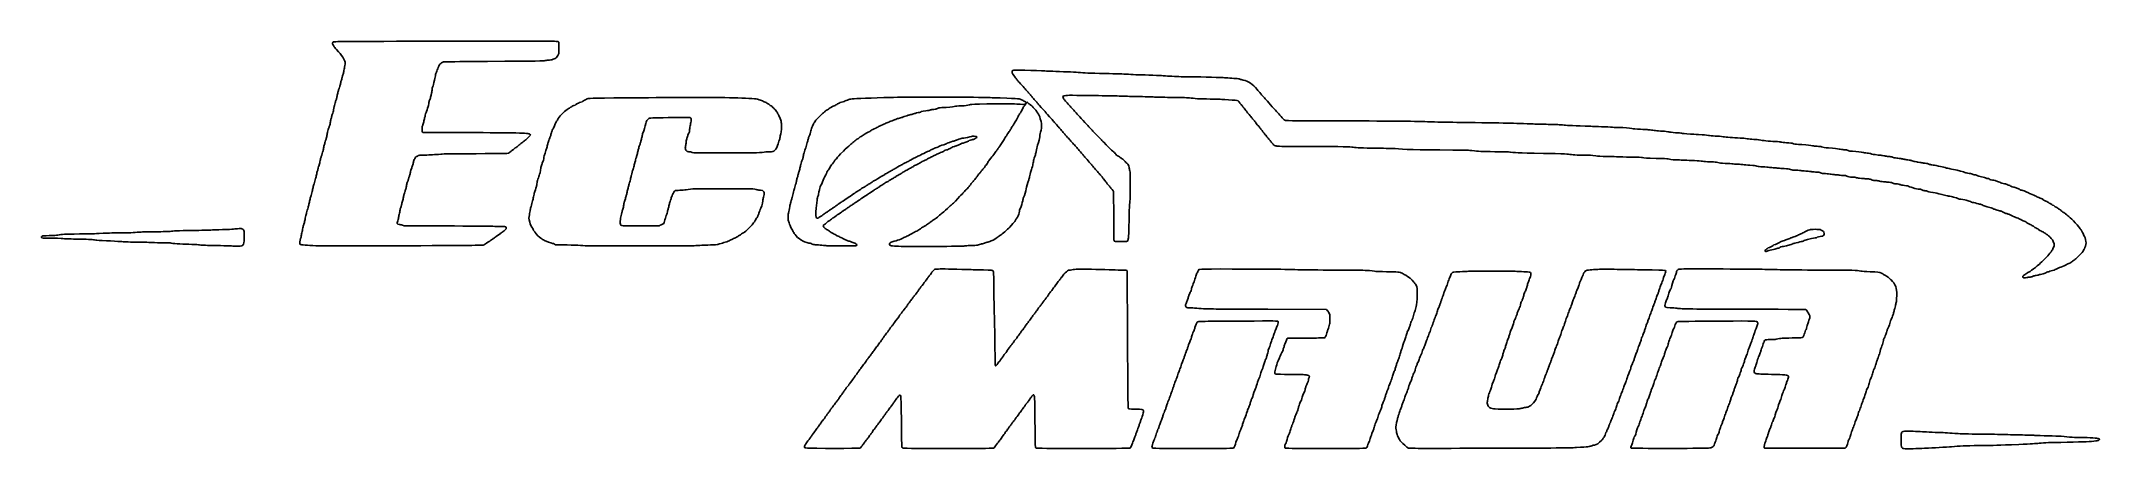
# Model space of a CAD drawing. Extents: x -27.5 to 27.5, y -5.4 to 5.4.
import ezdxf

# ---------------------------------------------------------------- set-up
doc = ezdxf.new("R2010")
doc.units = 0
doc.layers.add('Camada_1', color=7, linetype='CONTINUOUS')

msp = doc.modelspace()

# ---------------------------------------------------------------- linework, layer by layer
at = {"layer": 'Camada_1', "color": 7}
for points in [[(-13.66821, 5.226247), (-13.671436, 5.114618), (-13.694556, 5.066191)], [(-10.145614, 3.39138), (-10.158019, 3.403784), (-10.585723, 3.403609)], [(-9.293912, 2.459822), (-10.05653, 2.461942), (-10.105825, 2.475074)], [(-17.852477, 0.528844), (-17.804496, 0.513527), (-16.688116, 0.509316)], [(-13.544855, 0.004614), (-13.756532, 0.00825), (-13.786636, 0.024075)], [(-11.478359, 0.511241), (-10.983578, 0.512786), (-10.960687, 0.527937)], [(-3.649919, -0.669564), (-3.623996, -0.645668), (-3.52302, -0.641583)], [(6.863812, -1.746062), (6.840902, -1.719964), (5.273147, -1.716222)], [(6.93526, -1.975137), (6.935644, -1.864949), (6.911183, -1.818554)], [(6.375367, -3.54199), (6.38727, -3.508214), (6.374111, -3.495055)]]:
    msp.add_lwpolyline(points, dxfattribs=at)
for points in [[(-22.359906, -0.031851)], [(-20.167741, -0.018078)], [(-12.930121, -0.019586)], [(-6.487014, -0.019688)], [(-4.631585, -0.03443)], [(18.560551, -0.165805)], [(25.457112, -0.869196)], [(-7.029256, -5.428806)], [(2.190142, -5.425437)], [(5.739363, -5.425437)], [(9.032056, -5.427335)], [(14.992412, -5.427722)], [(18.550214, -5.427374)], [(22.27209, -5.440634)]]:
    msp.add_lwpolyline(points, close=True, dxfattribs=at)
for points in [[(-19.70799, 5.353661), (-19.719436, 5.37064), (-19.721746, 5.379488), (-19.718812, 5.395124)], [(-19.718812, 5.395124), (-19.716761, 5.406057), (-19.711613, 5.417882), (-19.707371, 5.421402)], [(-19.683414, 5.310241), (-19.688928, 5.322251), (-19.699987, 5.34179), (-19.70799, 5.353661)], [(-19.707371, 5.421402), (-19.685177, 5.439822), (-19.565791, 5.440679), (-16.638076, 5.443434)], [(-19.614649, 5.22534), (-19.646956, 5.260027), (-19.677901, 5.298232), (-19.683414, 5.310241)], [(-19.384332, 4.881979), (-19.397623, 4.967643), (-19.456814, 5.055887), (-19.614649, 5.22534)], [(-16.638076, 5.443434), (-13.984653, 5.445931), (-13.706989, 5.445333), (-13.691049, 5.437091)], [(-13.826452, 4.963512), (-13.851253, 4.94942), (-13.866017, 4.94596), (-13.922142, 4.94108)], [(-13.773237, 4.986513), (-13.786376, 4.983027), (-13.810324, 4.972676), (-13.826452, 4.963512)], [(-13.694556, 5.066191), (-13.719782, 5.013354), (-13.736718, 4.996203), (-13.773237, 4.986513)], [(-13.691049, 5.437091), (-13.674439, 5.428501), (-13.673214, 5.425463), (-13.669219, 5.382933)], [(-13.669219, 5.382933), (-13.66689, 5.358152), (-13.666437, 5.287643), (-13.66821, 5.226247)], [(-19.486711, 4.388511), (-19.478961, 4.4113), (-19.468727, 4.450584), (-19.463969, 4.475809)], [(-19.463969, 4.475809), (-19.459211, 4.501034), (-19.448614, 4.534904), (-19.440419, 4.551075)], [(-19.440419, 4.551075), (-19.431195, 4.569277), (-19.422245, 4.602126), (-19.416922, 4.637311)], [(-19.416922, 4.637311), (-19.412193, 4.66857), (-19.402882, 4.718938), (-19.396229, 4.749239)], [(-19.396229, 4.749239), (-19.377701, 4.833637), (-19.377382, 4.837189), (-19.384332, 4.881979)], [(-16.992919, 4.404176), (-17.017922, 4.300012), (-17.02653, 4.269675), (-17.044826, 4.221255)], [(-16.966446, 4.534662), (-16.966446, 4.523499), (-16.978372, 4.46478), (-16.992919, 4.404176)], [(-16.940098, 4.621123), (-16.956193, 4.596719), (-16.966411, 4.563186), (-16.966446, 4.534662)], [(-16.91812, 4.677432), (-16.922654, 4.657917), (-16.932544, 4.632578), (-16.940098, 4.621123)], [(-16.894687, 4.738835), (-16.903042, 4.724578), (-16.913587, 4.696946), (-16.91812, 4.677432)], [(-16.879495, 4.772565), (-16.879495, 4.76827), (-16.886332, 4.753092), (-16.894687, 4.738835)], [(-16.828357, 4.847459), (-16.853932, 4.830939), (-16.879495, 4.793501), (-16.879495, 4.772565)], [(-16.784862, 4.878161), (-16.79385, 4.870921), (-16.813422, 4.857105), (-16.828357, 4.847459)], [(-16.674673, 4.895078), (-16.760517, 4.891644), (-16.769913, 4.890202), (-16.784862, 4.878161)], [(-15.580435, 4.90496), (-16.130651, 4.901589), (-16.623058, 4.897142), (-16.674673, 4.895078)], [(-14.034902, 4.925984), (-14.091006, 4.914705), (-14.173988, 4.913577), (-15.580435, 4.90496)], [(-13.922142, 4.94108), (-13.958643, 4.937907), (-14.009384, 4.931114), (-14.034902, 4.925984)], [(-1.546745, 4.582177), (-1.561013, 4.599909), (-1.565014, 4.645489), (-1.553329, 4.657179)], [(-1.553329, 4.657179), (-1.549417, 4.661091), (-1.532454, 4.666128), (-1.515633, 4.668371)], [(-1.527311, 4.55206), (-1.531088, 4.560034), (-1.539834, 4.573587), (-1.546745, 4.582177)], [(-1.450221, 4.447646), (-1.463019, 4.458267), (-1.518441, 4.533333), (-1.527311, 4.55206)], [(-1.515633, 4.668371), (-1.452043, 4.67685), (-0.658718, 4.658552), (-0.642001, 4.648221)], [(-1.421591, 4.410227), (-1.431923, 4.426314), (-1.444806, 4.443152), (-1.450221, 4.447646)], [(-1.371435, 4.348196), (-1.38869, 4.366226), (-1.41126, 4.394141), (-1.421591, 4.410227)], [(-0.642001, 4.648221), (-0.637982, 4.645737), (-0.382039, 4.636329), (-0.078699, 4.627515)], [(-0.078699, 4.627515), (0.024964, 4.624503), (0.152841, 4.618048), (0.20547, 4.613172)], [(0.20547, 4.613172), (0.388978, 4.59617), (0.466639, 4.592803), (0.939091, 4.581369)], [(0.939091, 4.581369), (1.200643, 4.575039), (1.451176, 4.56731), (1.495831, 4.564194)], [(1.495831, 4.564194), (1.635738, 4.554432), (1.834766, 4.546408), (2.093056, 4.540117)], [(2.093056, 4.540117), (2.23015, 4.536777), (2.384124, 4.530182), (2.435219, 4.525462)], [(2.435219, 4.525462), (2.486315, 4.520742), (2.584229, 4.514366), (2.652807, 4.511294)], [(2.652807, 4.511294), (2.721384, 4.508222), (2.832297, 4.503103), (2.89928, 4.49992)], [(2.89928, 4.49992), (2.966263, 4.496736), (3.0837, 4.494116), (3.160252, 4.494098)], [(3.160252, 4.494098), (3.30911, 4.494054), (3.96652, 4.479178), (4.053356, 4.473877)], [(4.053356, 4.473877), (4.082063, 4.472126), (4.152525, 4.466818), (4.209939, 4.462084)], [(4.209939, 4.462084), (4.267353, 4.457351), (4.356083, 4.451174), (4.407118, 4.448359)], [(4.407118, 4.448359), (4.482582, 4.444195), (4.505067, 4.440889), (4.52754, 4.430648)], [(4.52754, 4.430648), (4.542739, 4.423722), (4.583189, 4.412779), (4.617431, 4.40633)], [(4.617431, 4.40633), (4.755837, 4.380263), (4.867376, 4.303658), (4.987887, 4.151903)], [(-19.648044, 3.800127), (-19.643262, 3.825141), (-19.631731, 3.860372), (-19.622421, 3.878418)], [(-19.622421, 3.878418), (-19.610958, 3.900638), (-19.603668, 3.926206), (-19.599839, 3.957624)], [(-19.599839, 3.957624), (-19.596729, 3.983142), (-19.587368, 4.02745), (-19.579037, 4.056088)], [(-19.579037, 4.056088), (-19.570706, 4.084725), (-19.560167, 4.125856), (-19.555616, 4.147488)], [(-19.555616, 4.147488), (-19.551066, 4.169121), (-19.540933, 4.199469), (-19.533099, 4.214929)], [(-19.533099, 4.214929), (-19.525265, 4.230388), (-19.514794, 4.266445), (-19.50983, 4.295056)], [(-19.50983, 4.295056), (-19.504866, 4.323668), (-19.494463, 4.365722), (-19.486711, 4.388511)], [(-17.126599, 3.86649), (-17.135392, 3.849139), (-17.14417, 3.8158), (-17.149598, 3.779139)], [(-17.097556, 3.952185), (-17.105709, 3.920486), (-17.118779, 3.881923), (-17.126599, 3.86649)], [(-17.07372, 4.041715), (-17.078676, 4.024172), (-17.089402, 3.983883), (-17.097556, 3.952185)], [(-17.058648, 4.137164), (-17.061981, 4.10221), (-17.068764, 4.059258), (-17.07372, 4.041715)], [(-17.044826, 4.221255), (-17.049095, 4.209958), (-17.055314, 4.172117), (-17.058648, 4.137164)], [(-13.029372, 3.840628), (-13.021034, 3.84841), (-13.001163, 3.861261), (-12.985215, 3.869185)], [(-12.985215, 3.869185), (-12.969266, 3.877109), (-12.945779, 3.889088), (-12.93302, 3.895805)], [(-12.93302, 3.895805), (-12.87872, 3.924393), (-12.858388, 3.925085), (-11.880434, 3.931636)], [(-11.880434, 3.931636), (-11.378063, 3.935001), (-10.70867, 3.940141), (-10.392894, 3.943059)], [(-10.392894, 3.943059), (-9.535055, 3.950984), (-8.811244, 3.93718), (-8.443439, 3.905878)], [(-8.443439, 3.905878), (-8.367259, 3.899395), (-8.343455, 3.895141), (-8.315853, 3.883079)], [(-8.315853, 3.883079), (-8.297191, 3.874923), (-8.270244, 3.865266), (-8.255973, 3.861619)], [(-8.255973, 3.861619), (-8.241701, 3.857972), (-8.219518, 3.847459), (-8.206678, 3.838257)], [(-6.050878, 3.836317), (-6.039063, 3.843928), (-6.011297, 3.85517), (-5.989175, 3.8613)], [(-5.989175, 3.8613), (-5.967054, 3.867431), (-5.943083, 3.875589), (-5.935906, 3.879429)], [(-5.935906, 3.879429), (-5.913738, 3.891293), (-5.888913, 3.896827), (-5.831685, 3.902663)], [(-5.831685, 3.902663), (-5.741956, 3.911812), (-5.316944, 3.928401), (-4.793596, 3.943181)], [(-4.793596, 3.943181), (-4.542599, 3.950269), (-2.542268, 3.950085), (-2.288266, 3.942948)], [(-2.288266, 3.942948), (-2.181412, 3.939947), (-1.997427, 3.933565), (-1.87941, 3.928766)], [(-1.87941, 3.928766), (-1.345068, 3.90704), (-1.365068, 3.90877), (-1.309497, 3.879478)], [(-1.290769, 4.259277), (-1.317881, 4.290151), (-1.354181, 4.330165), (-1.371435, 4.348196)], [(-1.309497, 3.879478), (-1.291225, 3.869846), (-1.273372, 3.86196), (-1.269823, 3.861953)], [(-1.189765, 4.147075), (-1.218205, 4.177911), (-1.263657, 4.228402), (-1.290769, 4.259277)], [(-1.269823, 3.861953), (-1.266274, 3.861947), (-1.253743, 3.854289), (-1.241976, 3.844937)], [(-1.122051, 4.068985), (-1.130854, 4.081099), (-1.161325, 4.116239), (-1.189765, 4.147075)], [(-1.091004, 4.035126), (-1.099278, 4.041635), (-1.11325, 4.056871), (-1.122051, 4.068985)], [(-1.067784, 4.007857), (-1.072281, 4.016347), (-1.08273, 4.028618), (-1.091004, 4.035126)], [(-1.020055, 3.951274), (-1.041808, 3.973905), (-1.063286, 3.999367), (-1.067784, 4.007857)], [(-0.951505, 3.873576), (-0.967454, 3.89368), (-0.998301, 3.928644), (-1.020055, 3.951274)], [(-0.886263, 3.798783), (-0.906198, 3.819815), (-0.935557, 3.853472), (-0.951505, 3.873576)], [(-0.121872, 3.99351), (-0.203772, 3.983233), (-0.209587, 3.979136), (-0.19781, 3.940006)], [(-0.19781, 3.940006), (-0.193626, 3.9261), (-0.183435, 3.907412), (-0.175166, 3.898477)], [(-0.175166, 3.898477), (-0.166896, 3.889543), (-0.146375, 3.865831), (-0.129564, 3.845784)], [(0.170674, 3.998818), (-0.008825, 4.001539), (-0.066184, 4.000499), (-0.121872, 3.99351)], [(0.843401, 3.989447), (0.596203, 3.992739), (0.293475, 3.996957), (0.170674, 3.998818)], [(1.368245, 3.978314), (1.326779, 3.981144), (1.0906, 3.986154), (0.843401, 3.989447)], [(1.7829, 3.966881), (1.596305, 3.970338), (1.40971, 3.975483), (1.368245, 3.978314)], [(2.24395, 3.954111), (2.176968, 3.957677), (1.969495, 3.963423), (1.7829, 3.966881)], [(2.757195, 3.942801), (2.541893, 3.945456), (2.310933, 3.950546), (2.24395, 3.954111)], [(3.183449, 3.931888), (3.163615, 3.935357), (2.980325, 3.940049), (2.757195, 3.942801)], [(3.73729, 3.899549), (3.44323, 3.90338), (3.297952, 3.911863), (3.183449, 3.931888)], [(3.998262, 3.89361), (3.983908, 3.895195), (3.866471, 3.897866), (3.73729, 3.899549)], [(4.323282, 3.873764), (4.196687, 3.879536), (4.038001, 3.889225), (3.998262, 3.89361)], [(4.498246, 3.830828), (4.476958, 3.861346), (4.44988, 3.867991), (4.323282, 3.873764)], [(4.987887, 4.151903), (5.006884, 4.127981), (5.038609, 4.091617), (5.058386, 4.071095)], [(5.058386, 4.071095), (5.078163, 4.050573), (5.094344, 4.031517), (5.094344, 4.028747)], [(5.094344, 4.028747), (5.094344, 4.025978), (5.113264, 4.004919), (5.136389, 3.98195)], [(5.136389, 3.98195), (5.159514, 3.958981), (5.201922, 3.912639), (5.230629, 3.878969)], [(5.230629, 3.878969), (5.306965, 3.789434), (5.487549, 3.586477), (5.529786, 3.542747)], [(-19.780964, 3.26406), (-19.776499, 3.300445), (-19.767702, 3.34481), (-19.761416, 3.362649)], [(-19.761416, 3.362649), (-19.755131, 3.380489), (-19.745013, 3.415963), (-19.738935, 3.44148)], [(-19.738935, 3.44148), (-19.732856, 3.466997), (-19.719854, 3.504838), (-19.710042, 3.525571)], [(-19.710042, 3.525571), (-19.70023, 3.546304), (-19.6922, 3.572711), (-19.692197, 3.584255)], [(-19.692197, 3.584255), (-19.692197, 3.613834), (-19.676923, 3.697899), (-19.66596, 3.728724)], [(-19.66596, 3.728724), (-19.660889, 3.742981), (-19.652826, 3.775113), (-19.648044, 3.800127)], [(-17.25684, 3.395201), (-17.263401, 3.373962), (-17.275011, 3.32648), (-17.282641, 3.289685)], [(-17.238877, 3.472446), (-17.242197, 3.451201), (-17.25028, 3.416441), (-17.25684, 3.395201)], [(-17.218611, 3.540069), (-17.226438, 3.524121), (-17.235558, 3.49369), (-17.238877, 3.472446)], [(-17.164391, 3.697187), (-17.177652, 3.647205), (-17.205178, 3.567443), (-17.218611, 3.540069)], [(-17.149598, 3.779139), (-17.154428, 3.74653), (-17.161084, 3.709652), (-17.164391, 3.697187)], [(-13.756413, 3.259137), (-13.751867, 3.272021), (-13.740639, 3.293526), (-13.731461, 3.306927)], [(-13.731461, 3.306927), (-13.722283, 3.320328), (-13.701987, 3.353217), (-13.686358, 3.380014)], [(-13.686358, 3.380014), (-13.642578, 3.45508), (-13.478405, 3.61445), (-13.424854, 3.633868)], [(-13.424854, 3.633868), (-13.419087, 3.635959), (-13.403336, 3.647679), (-13.38985, 3.659912)], [(-13.38985, 3.659912), (-13.376366, 3.672145), (-13.362241, 3.682154), (-13.358462, 3.682154)], [(-13.358462, 3.682154), (-13.354683, 3.682154), (-13.339619, 3.68977), (-13.324986, 3.699078)], [(-13.324986, 3.699078), (-13.310353, 3.708385), (-13.284027, 3.7205), (-13.266484, 3.725999)], [(-13.266484, 3.725999), (-13.248941, 3.731498), (-13.226759, 3.743167), (-13.21719, 3.751931)], [(-13.21719, 3.751931), (-13.207621, 3.760695), (-13.193696, 3.769705), (-13.186246, 3.771954)], [(-13.186246, 3.771954), (-13.178796, 3.774202), (-13.160527, 3.783548), (-13.14565, 3.792723)], [(-13.14565, 3.792723), (-13.130773, 3.801897), (-13.101935, 3.813245), (-13.081567, 3.81794)], [(-13.081567, 3.81794), (-13.05936, 3.82306), (-13.038463, 3.832143), (-13.029372, 3.840628)], [(-11.330374, 3.307536), (-11.337673, 3.299509), (-11.344082, 3.277866), (-11.349263, 3.243743)], [(-11.304144, 3.344166), (-11.312495, 3.330701), (-11.324298, 3.314217), (-11.330374, 3.307536)], [(-11.270762, 3.37806), (-11.280771, 3.372883), (-11.295793, 3.357631), (-11.304144, 3.344166)], [(-10.585723, 3.403609), (-11.046528, 3.403434), (-11.235316, 3.396389), (-11.270762, 3.37806)], [(-10.154427, 3.212405), (-10.146455, 3.249086), (-10.138419, 3.30157), (-10.136571, 3.329036)], [(-10.136571, 3.329036), (-10.133492, 3.374775), (-10.134253, 3.380018), (-10.145614, 3.39138)], [(-8.206678, 3.838257), (-8.193838, 3.829054), (-8.169989, 3.817574), (-8.153682, 3.812746)], [(-8.153682, 3.812746), (-8.137376, 3.807917), (-8.117803, 3.79911), (-8.110187, 3.793175)], [(-8.110187, 3.793175), (-8.102572, 3.78724), (-8.087207, 3.7778), (-8.076043, 3.772197)], [(-8.076043, 3.772197), (-8.064879, 3.766594), (-8.049955, 3.754828), (-8.042879, 3.74605)], [(-8.042879, 3.74605), (-8.035802, 3.737271), (-8.015387, 3.722933), (-7.997511, 3.714188)], [(-7.997511, 3.714188), (-7.977606, 3.704449), (-7.958799, 3.689713), (-7.948984, 3.676163)], [(-7.948984, 3.676163), (-7.940169, 3.663995), (-7.918499, 3.640825), (-7.900828, 3.624674)], [(-7.900828, 3.624674), (-7.880507, 3.606101), (-7.858309, 3.577009), (-7.840434, 3.54552)], [(-7.840434, 3.54552), (-7.82489, 3.518136), (-7.805861, 3.486134), (-7.798147, 3.474405)], [(-7.798147, 3.474405), (-7.790434, 3.462676), (-7.771469, 3.419263), (-7.756003, 3.377932)], [(-7.756003, 3.377932), (-7.732682, 3.315606), (-7.726999, 3.292589), (-7.722695, 3.243018)], [(-6.869295, 3.22981), (-6.861768, 3.249412), (-6.848126, 3.269889), (-6.801746, 3.331207)], [(-6.801746, 3.331207), (-6.766557, 3.377728), (-6.612445, 3.529282), (-6.587264, 3.542129)], [(-6.587264, 3.542129), (-6.574566, 3.548607), (-6.559974, 3.560323), (-6.554835, 3.568164)], [(-6.554835, 3.568164), (-6.544624, 3.58375), (-6.505643, 3.611726), (-6.467691, 3.630706)], [(-6.467691, 3.630706), (-6.454396, 3.637355), (-6.434385, 3.651369), (-6.423221, 3.661848)], [(-6.423221, 3.661848), (-6.412057, 3.672327), (-6.396399, 3.682848), (-6.388425, 3.685228)], [(-6.388425, 3.685228), (-6.380451, 3.687609), (-6.367643, 3.694463), (-6.359964, 3.700461)], [(-6.359964, 3.700461), (-6.352284, 3.706458), (-6.332029, 3.715427), (-6.314951, 3.720392)], [(-6.314951, 3.720392), (-6.297874, 3.725356), (-6.276316, 3.735801), (-6.267045, 3.743602)], [(-6.267045, 3.743602), (-6.257774, 3.751403), (-6.237579, 3.76336), (-6.222167, 3.770174)], [(-6.222167, 3.770174), (-6.206755, 3.776988), (-6.187571, 3.78742), (-6.179536, 3.793356)], [(-6.179536, 3.793356), (-6.171501, 3.799293), (-6.144099, 3.808274), (-6.118642, 3.813315)], [(-6.118642, 3.813315), (-6.093187, 3.818355), (-6.062692, 3.828706), (-6.050878, 3.836317)], [(-4.800501, 3.304638), (-4.817436, 3.301124), (-4.841731, 3.292259), (-4.85449, 3.284937)], [(-4.731484, 3.33131), (-4.752508, 3.320154), (-4.783565, 3.308151), (-4.800501, 3.304638)], [(-4.683984, 3.3516), (-4.689085, 3.351598), (-4.710461, 3.342467), (-4.731484, 3.33131)], [(-4.639636, 3.368197), (-4.658926, 3.359071), (-4.678883, 3.351603), (-4.683984, 3.3516)], [(-4.543946, 3.397527), (-4.577285, 3.390522), (-4.620346, 3.377323), (-4.639636, 3.368197)], [(-4.466256, 3.422531), (-4.476136, 3.415433), (-4.508872, 3.404897), (-4.543946, 3.397527)], [(-4.408263, 3.444895), (-4.430769, 3.439341), (-4.456866, 3.429278), (-4.466256, 3.422531)], [(-4.335446, 3.466577), (-4.352989, 3.460206), (-4.385756, 3.450449), (-4.408263, 3.444895)], [(-4.242656, 3.490718), (-4.276147, 3.483812), (-4.317903, 3.472949), (-4.335446, 3.466577)], [(-4.149866, 3.516854), (-4.167409, 3.509384), (-4.209164, 3.497623), (-4.242656, 3.490718)], [(-4.070485, 3.536053), (-4.096601, 3.532963), (-4.132323, 3.524323), (-4.149866, 3.516854)], [(-4.006693, 3.553161), (-4.017201, 3.545758), (-4.03989, 3.539673), (-4.070485, 3.536053)], [(-3.865696, 3.58381), (-3.98102, 3.569582), (-3.984437, 3.56884), (-4.006693, 3.553161)], [(-3.73811, 3.607843), (-3.754728, 3.600512), (-3.80107, 3.591783), (-3.865696, 3.58381)], [(-3.651119, 3.624678), (-3.688821, 3.621382), (-3.721952, 3.61497), (-3.73811, 3.607843)], [(-3.55543, 3.648328), (-3.584574, 3.632979), (-3.600117, 3.629138), (-3.651119, 3.624678)], [(-3.433643, 3.671), (-3.515959, 3.666887), (-3.522503, 3.665669), (-3.55543, 3.648328)], [(-3.103078, 3.700508), (-3.154448, 3.689193), (-3.262423, 3.679555), (-3.433643, 3.671)], [(-2.923298, 3.716942), (-3.013364, 3.713457), (-3.066233, 3.708624), (-3.103078, 3.700508)], [(-2.700022, 3.747148), (-2.766469, 3.725596), (-2.793227, 3.721976), (-2.923298, 3.716942)], [(-2.430351, 3.764232), (-2.64272, 3.759786), (-2.665512, 3.758342), (-2.700022, 3.747148)], [(-1.435225, 3.766824), (-1.560708, 3.776567), (-1.881048, 3.775733), (-2.430351, 3.764232)], [(-1.521783, 3.212565), (-1.501933, 3.243397), (-1.458506, 3.320619), (-1.409661, 3.411939)], [(-1.204197, 3.76313), (-1.219385, 3.755001), (-1.299439, 3.756281), (-1.435225, 3.766824)], [(-1.409661, 3.411939), (-1.396902, 3.435792), (-1.373617, 3.475685), (-1.357916, 3.500589)], [(-1.357916, 3.500589), (-1.330504, 3.544069), (-1.310998, 3.579432), (-1.262733, 3.673143)], [(-1.262733, 3.673143), (-1.250501, 3.696894), (-1.230847, 3.727003), (-1.219057, 3.740052)], [(-1.241976, 3.844937), (-1.230208, 3.835585), (-1.212709, 3.826205), (-1.20309, 3.824092)], [(-1.219057, 3.740052), (-1.207268, 3.753102), (-1.191964, 3.775425), (-1.185049, 3.789659)], [(-1.182432, 3.811995), (-1.178013, 3.800477), (-1.191658, 3.76984), (-1.204197, 3.76313)], [(-1.20309, 3.824092), (-1.193471, 3.821979), (-1.184175, 3.816536), (-1.182432, 3.811995)], [(-1.185049, 3.789659), (-1.177284, 3.805641), (-1.168596, 3.81554), (-1.162333, 3.81554)], [(-1.162333, 3.81554), (-1.156754, 3.81554), (-1.136262, 3.801839), (-1.116795, 3.785093)], [(-1.116795, 3.785093), (-1.097327, 3.768347), (-1.069695, 3.746511), (-1.055393, 3.736568)], [(-1.055393, 3.736568), (-1.041089, 3.726625), (-1.018912, 3.70445), (-1.006109, 3.687291)], [(-1.006109, 3.687291), (-0.993307, 3.670131), (-0.969808, 3.644698), (-0.953888, 3.630773)], [(-0.953888, 3.630773), (-0.93797, 3.616847), (-0.918576, 3.592884), (-0.910791, 3.577522)], [(-0.910791, 3.577522), (-0.903006, 3.562159), (-0.894108, 3.548027), (-0.891018, 3.546117)], [(-0.891018, 3.546117), (-0.887928, 3.544208), (-0.872014, 3.520483), (-0.855653, 3.493397)], [(-0.850017, 3.755667), (-0.850017, 3.758348), (-0.866327, 3.77775), (-0.886263, 3.798783)], [(-0.855653, 3.493397), (-0.826745, 3.445539), (-0.818621, 3.422682), (-0.785666, 3.296496)], [(-0.709739, 3.599821), (-0.827771, 3.726481), (-0.850017, 3.751195), (-0.850017, 3.755667)], [(-0.662577, 3.544727), (-0.665637, 3.550478), (-0.68686, 3.57527), (-0.709739, 3.599821)], [(-0.612879, 3.486795), (-0.637152, 3.512906), (-0.659516, 3.538976), (-0.662577, 3.544727)], [(-0.473698, 3.330197), (-0.489842, 3.352483), (-0.529438, 3.397034), (-0.612879, 3.486795)], [(-0.421794, 3.271805), (-0.441445, 3.291639), (-0.464801, 3.317916), (-0.473698, 3.330197)], [(-0.129564, 3.845784), (-0.061554, 3.764688), (-0.045228, 3.745627), (-0.009107, 3.705147)], [(-0.009107, 3.705147), (0.011626, 3.681913), (0.047219, 3.643095), (0.06999, 3.618884)], [(0.06999, 3.618884), (0.092761, 3.594674), (0.122417, 3.561817), (0.135893, 3.545869)], [(0.135893, 3.545869), (0.149368, 3.52992), (0.199894, 3.474109), (0.248174, 3.421843)], [(0.248174, 3.421843), (0.296454, 3.369577), (0.377131, 3.282152), (0.427456, 3.227564)], [(4.543666, 3.774944), (4.525663, 3.795677), (4.505224, 3.820825), (4.498246, 3.830828)], [(4.594207, 3.710817), (4.584412, 3.725354), (4.561669, 3.754211), (4.543666, 3.774944)], [(4.621973, 3.676123), (4.616497, 3.680668), (4.604002, 3.696281), (4.594207, 3.710817)], [(4.662201, 3.627162), (4.645553, 3.649545), (4.62745, 3.671578), (4.621973, 3.676123)], [(4.705522, 3.574879), (4.698344, 3.581251), (4.67885, 3.604778), (4.662201, 3.627162)], [(4.726594, 3.547781), (4.722181, 3.556313), (4.712699, 3.568508), (4.705522, 3.574879)], [(4.800214, 3.455159), (4.759364, 3.501391), (4.734234, 3.533006), (4.726594, 3.547781)], [(4.842071, 3.40412), (4.829312, 3.420577), (4.810476, 3.443544), (4.800214, 3.455159)], [(4.900065, 3.333385), (4.880927, 3.355833), (4.85483, 3.387664), (4.842071, 3.40412)], [(4.952259, 3.26761), (4.94269, 3.281339), (4.919203, 3.310938), (4.900065, 3.333385)], [(5.529786, 3.542747), (5.541219, 3.53091), (5.586035, 3.4811), (5.629377, 3.432058)], [(5.629377, 3.432058), (5.67272, 3.383016), (5.716864, 3.337671), (5.727477, 3.331292)], [(5.727477, 3.331292), (5.746597, 3.3198), (5.760484, 3.319658), (7.240113, 3.315915)], [(7.240113, 3.315915), (8.727098, 3.312152), (9.239801, 3.306768), (9.614957, 3.290974)], [(-19.941423, 2.667263), (-19.932321, 2.694375), (-19.920844, 2.73415), (-19.915918, 2.755651)], [(-19.915918, 2.755651), (-19.910991, 2.777153), (-19.900391, 2.810353), (-19.892362, 2.829431)], [(-19.892362, 2.829431), (-19.883951, 2.849413), (-19.87399, 2.891167), (-19.868863, 2.927928)], [(-19.868863, 2.927928), (-19.863967, 2.963024), (-19.855994, 3.002895), (-19.851145, 3.016531)], [(-19.851145, 3.016531), (-19.846295, 3.030167), (-19.83726, 3.062928), (-19.831067, 3.089334)], [(-19.831067, 3.089334), (-19.824874, 3.115739), (-19.812893, 3.150971), (-19.804444, 3.167625)], [(-19.804444, 3.167625), (-19.793206, 3.189777), (-19.786903, 3.215665), (-19.780964, 3.26406)], [(-17.32489, 3.098827), (-17.326816, 3.033786), (-17.32576, 3.021565), (-17.31748, 3.013286)], [(-17.309577, 3.198748), (-17.320785, 3.178123), (-17.32296, 3.163931), (-17.32489, 3.098827)], [(-17.31748, 3.013286), (-17.308549, 3.004356), (-17.236414, 3.003596), (-16.361487, 3.003218)], [(-17.282641, 3.289685), (-17.290271, 3.252891), (-17.302392, 3.211969), (-17.309577, 3.198748)], [(-16.361487, 3.003218), (-15.015889, 3.002635), (-14.507234, 2.993481), (-14.454546, 2.968896)], [(-14.604809, 2.770461), (-14.624809, 2.752074), (-14.649602, 2.732686), (-14.659903, 2.727376)], [(-14.544935, 2.818996), (-14.557865, 2.810688), (-14.584808, 2.788847), (-14.604809, 2.770461)], [(-14.426359, 2.930758), (-14.426359, 2.924328), (-14.523497, 2.832772), (-14.544935, 2.818996)], [(-14.454546, 2.968896), (-14.441896, 2.962993), (-14.426359, 2.941971), (-14.426359, 2.930758)], [(-13.956629, 2.742619), (-13.950217, 2.755187), (-13.942161, 2.779257), (-13.938726, 2.796108)], [(-13.938726, 2.796108), (-13.935291, 2.812959), (-13.924927, 2.839211), (-13.915694, 2.854444)], [(-13.915694, 2.854444), (-13.905692, 2.870948), (-13.895015, 2.901417), (-13.889274, 2.929836)], [(-13.889274, 2.929836), (-13.883975, 2.956068), (-13.872166, 2.996233), (-13.863031, 3.019092)], [(-13.863031, 3.019092), (-13.853896, 3.041951), (-13.846422, 3.064493), (-13.846422, 3.069186)], [(-13.846422, 3.069186), (-13.846422, 3.073878), (-13.837481, 3.090716), (-13.826553, 3.106602)], [(-13.826553, 3.106602), (-13.815626, 3.122488), (-13.803668, 3.146921), (-13.799982, 3.160897)], [(-13.799982, 3.160897), (-13.796296, 3.174873), (-13.786844, 3.197424), (-13.778979, 3.21101)], [(-13.778979, 3.21101), (-13.771113, 3.224596), (-13.760958, 3.246253), (-13.756413, 3.259137)], [(-11.483574, 2.758152), (-11.488183, 2.73624), (-11.499495, 2.700952), (-11.508711, 2.679735)], [(-11.459851, 2.850061), (-11.468289, 2.821423), (-11.478965, 2.780064), (-11.483574, 2.758152)], [(-11.439256, 2.942052), (-11.442144, 2.920095), (-11.451411, 2.878698), (-11.459851, 2.850061)], [(-11.419678, 3.007607), (-11.427998, 2.992722), (-11.436206, 2.965236), (-11.439256, 2.942052)], [(-11.349263, 3.243743), (-11.35879, 3.181009), (-11.399996, 3.042822), (-11.419678, 3.007607)], [(-10.268604, 2.748455), (-10.264769, 2.796909), (-10.259102, 2.82625), (-10.247883, 2.855743)], [(-10.247883, 2.855743), (-10.239389, 2.878071), (-10.22794, 2.911997), (-10.22244, 2.931135)], [(-10.22244, 2.931135), (-10.21694, 2.950273), (-10.205644, 2.977675), (-10.197338, 2.992029)], [(-10.197338, 2.992029), (-10.185456, 3.01256), (-10.180816, 3.031732), (-10.17558, 3.081919)], [(-10.17558, 3.081919), (-10.171918, 3.117005), (-10.1624, 3.175724), (-10.154427, 3.212405)], [(-7.789012, 2.77391), (-7.797059, 2.755714), (-7.80736, 2.724926), (-7.811901, 2.705494)], [(-7.765339, 2.860366), (-7.770312, 2.831012), (-7.780964, 2.792106), (-7.789012, 2.77391)], [(-7.742318, 2.965932), (-7.750007, 2.937225), (-7.760366, 2.88972), (-7.765339, 2.860366)], [(-7.722695, 3.243018), (-7.715498, 3.160137), (-7.724555, 3.032252), (-7.742318, 2.965932)], [(-7.032057, 2.738834), (-7.026008, 2.758483), (-7.015751, 2.79739), (-7.009263, 2.825295)], [(-7.009263, 2.825295), (-7.002776, 2.8532), (-6.989928, 2.889736), (-6.980714, 2.906486)], [(-6.980714, 2.906486), (-6.971499, 2.923237), (-6.960783, 2.953904), (-6.956901, 2.974637)], [(-6.956901, 2.974637), (-6.953019, 2.99537), (-6.943661, 3.027567), (-6.936105, 3.046187)], [(-6.936105, 3.046187), (-6.92855, 3.064806), (-6.919775, 3.094067), (-6.916605, 3.111212)], [(-6.916605, 3.111212), (-6.913436, 3.128356), (-6.903249, 3.157487), (-6.893966, 3.175947)], [(-6.893966, 3.175947), (-6.884684, 3.194408), (-6.873582, 3.218646), (-6.869295, 3.22981)], [(-5.792027, 2.755666), (-5.815434, 2.735707), (-5.860578, 2.697866), (-5.892347, 2.671575)], [(-5.666151, 2.849504), (-5.724668, 2.810357), (-5.750283, 2.791262), (-5.792027, 2.755666)], [(-5.628455, 2.8793), (-5.633101, 2.873674), (-5.650064, 2.860266), (-5.666151, 2.849504)], [(-5.59391, 2.901094), (-5.608264, 2.894734), (-5.623809, 2.884927), (-5.628455, 2.8793)], [(-5.540578, 2.930599), (-5.555557, 2.920731), (-5.579557, 2.907454), (-5.59391, 2.901094)], [(-5.364835, 3.03454), (-5.414756, 3.010759), (-5.455196, 2.986842), (-5.540578, 2.930599)], [(-5.324417, 3.061201), (-5.330699, 3.054135), (-5.348887, 3.042137), (-5.364835, 3.03454)], [(-5.1977, 3.125973), (-5.258065, 3.101796), (-5.313537, 3.073442), (-5.324417, 3.061201)], [(-5.151293, 3.151894), (-5.161445, 3.143794), (-5.182328, 3.13213), (-5.1977, 3.125973)], [(-5.022991, 3.210368), (-5.085327, 3.188879), (-5.131066, 3.168034), (-5.151293, 3.151894)], [(-4.956298, 3.241039), (-4.970826, 3.231806), (-5.000838, 3.218004), (-5.022991, 3.210368)], [(-4.903785, 3.264725), (-4.918138, 3.260931), (-4.941769, 3.250272), (-4.956298, 3.241039)], [(-4.85449, 3.284937), (-4.867248, 3.277615), (-4.889431, 3.26852), (-4.903785, 3.264725)], [(-3.213476, 2.749105), (-3.203221, 2.755156), (-3.171116, 2.765174), (-3.142131, 2.771368)], [(-3.142131, 2.771368), (-3.113146, 2.777562), (-3.076016, 2.789428), (-3.059618, 2.797737)], [(-3.059618, 2.797737), (-3.043222, 2.806046), (-3.008608, 2.81812), (-2.982699, 2.824569)], [(-2.982699, 2.824569), (-2.956791, 2.831017), (-2.928488, 2.839966), (-2.919805, 2.844457)], [(-2.919805, 2.844457), (-2.911122, 2.848947), (-2.879961, 2.855346), (-2.850557, 2.858677)], [(-2.850557, 2.858677), (-2.800008, 2.864403), (-2.692201, 2.885865), (-2.647866, 2.899029)], [(-2.749317, 2.765897), (-2.762075, 2.761823), (-2.782285, 2.753578), (-2.794228, 2.747575)], [(-2.702348, 2.790233), (-2.715422, 2.780923), (-2.736558, 2.769972), (-2.749317, 2.765897)], [(-2.636855, 2.812944), (-2.667472, 2.8087), (-2.684903, 2.802656), (-2.702348, 2.790233)], [(-2.647866, 2.899029), (-2.618051, 2.907881), (-2.518991, 2.906749), (-2.506221, 2.897411)], [(-2.547562, 2.843325), (-2.581693, 2.825675), (-2.60692, 2.817092), (-2.636855, 2.812944)], [(-2.506221, 2.897411), (-2.486969, 2.883334), (-2.497936, 2.868987), (-2.547562, 2.843325)], [(-1.890139, 2.639058), (-1.854922, 2.67901), (-1.78275, 2.794627), (-1.764604, 2.840162)], [(-1.764604, 2.840162), (-1.758874, 2.85454), (-1.740821, 2.880891), (-1.724486, 2.898719)], [(-1.724486, 2.898719), (-1.708151, 2.916548), (-1.687363, 2.946793), (-1.678291, 2.965931)], [(-1.678291, 2.965931), (-1.669219, 2.985069), (-1.644864, 3.023679), (-1.624168, 3.05173)], [(-1.624168, 3.05173), (-1.603474, 3.079782), (-1.586542, 3.104929), (-1.586542, 3.107613)], [(-1.586542, 3.107613), (-1.586542, 3.110297), (-1.576614, 3.127797), (-1.564481, 3.146501)], [(-1.564481, 3.146501), (-1.552348, 3.165205), (-1.533134, 3.194933), (-1.521783, 3.212565)], [(-0.8212, 2.890539), (-0.827665, 2.829613), (-0.840054, 2.78199), (-0.879287, 2.667263)], [(-0.786593, 3.07032), (-0.807235, 2.993016), (-0.814124, 2.957226), (-0.8212, 2.890539)], [(-0.785666, 3.296496), (-0.768944, 3.232466), (-0.769343, 3.134918), (-0.786593, 3.07032)], [(-0.386066, 3.230836), (-0.386066, 3.233535), (-0.402144, 3.251971), (-0.421794, 3.271805)], [(-0.348992, 3.187177), (-0.369383, 3.208491), (-0.386066, 3.228138), (-0.386066, 3.230836)], [(-0.291692, 3.12387), (-0.302816, 3.137374), (-0.328601, 3.165862), (-0.348992, 3.187177)], [(-0.215484, 3.035524), (-0.246274, 3.07061), (-0.280567, 3.110366), (-0.291692, 3.12387)], [(-0.137292, 2.945633), (-0.149508, 2.959987), (-0.184694, 3.000437), (-0.215484, 3.035524)], [(-0.029632, 2.82293), (-0.067887, 2.864547), (-0.081117, 2.879627), (-0.137292, 2.945633)], [(0.063385, 2.719306), (0.034678, 2.751872), (-0.007179, 2.798503), (-0.029632, 2.82293)], [(0.427456, 3.227564), (0.520695, 3.126427), (0.603792, 3.037692), (0.627512, 3.013934)], [(0.627512, 3.013934), (0.652363, 2.989044), (0.705019, 2.934959), (0.773994, 2.863476)], [(0.773994, 2.863476), (0.811954, 2.824137), (0.846989, 2.788035), (0.851851, 2.783251)], [(0.851851, 2.783251), (0.856712, 2.778466), (0.874416, 2.760423), (0.891192, 2.743154)], [(5.022851, 3.181922), (5.014128, 3.187549), (4.974721, 3.235383), (4.952259, 3.26761)], [(5.042728, 3.155825), (5.035534, 3.167766), (5.02659, 3.17951), (5.022851, 3.181922)], [(5.091578, 3.093518), (5.071904, 3.115845), (5.049921, 3.143883), (5.042728, 3.155825)], [(5.134084, 3.04018), (5.13038, 3.047188), (5.111252, 3.07119), (5.091578, 3.093518)], [(5.162526, 3.00157), (5.150587, 3.015797), (5.137788, 3.033172), (5.134084, 3.04018)], [(5.207431, 2.945821), (5.194673, 2.962256), (5.174465, 2.987342), (5.162526, 3.00157)], [(5.268643, 2.871343), (5.247735, 2.895871), (5.22019, 2.929386), (5.207431, 2.945821)], [(5.32468, 2.800649), (5.314767, 2.815002), (5.289551, 2.846815), (5.268643, 2.871343)], [(5.372666, 2.742655), (5.356186, 2.760198), (5.334593, 2.786295), (5.32468, 2.800649)], [(9.614957, 3.290974), (9.723405, 3.286408), (10.043096, 3.279898), (10.325381, 3.276507)], [(10.325381, 3.276507), (11.139061, 3.266733), (11.238127, 3.265327), (11.563547, 3.258933)], [(11.563547, 3.258933), (11.855141, 3.253203), (11.979501, 3.249418), (12.329065, 3.235633)], [(12.329065, 3.235633), (12.411996, 3.232363), (12.610335, 3.227098), (12.769817, 3.223934)], [(12.769817, 3.223934), (12.999066, 3.219385), (13.079217, 3.215736), (13.152576, 3.206508)], [(13.152576, 3.206508), (13.244644, 3.194927), (13.364442, 3.189226), (13.756403, 3.177773)], [(13.756403, 3.177773), (13.868421, 3.1745), (13.96759, 3.170505), (13.976779, 3.168895)], [(13.976779, 3.168895), (13.985967, 3.167286), (14.082216, 3.163344), (14.190665, 3.160137)], [(14.190665, 3.160137), (14.299113, 3.156929), (14.432209, 3.150449), (14.486433, 3.145736)], [(14.486433, 3.145736), (14.540657, 3.141022), (14.620253, 3.137082), (14.663314, 3.136979)], [(14.663314, 3.136979), (14.790669, 3.136674), (14.9349, 3.126678), (14.999871, 3.113653)], [(14.999871, 3.113653), (15.043476, 3.104911), (15.108484, 3.099203), (15.230698, 3.093384)], [(15.230698, 3.093384), (15.324268, 3.08893), (15.40517, 3.083926), (15.410479, 3.082264)], [(15.410479, 3.082264), (15.415788, 3.080602), (15.451449, 3.076583), (15.489725, 3.073333)], [(15.489725, 3.073333), (15.528001, 3.070083), (15.591939, 3.063481), (15.631809, 3.058663)], [(15.631809, 3.058663), (15.67168, 3.053844), (15.757801, 3.046106), (15.82319, 3.041467)], [(15.82319, 3.041467), (15.898378, 3.036132), (15.958182, 3.028772), (15.985896, 3.021444)], [(15.985896, 3.021444), (16.01608, 3.013462), (16.072914, 3.007087), (16.168575, 3.000954)], [(16.168575, 3.000954), (16.244949, 2.996057), (16.317875, 2.989627), (16.330634, 2.986663)], [(16.330634, 2.986663), (16.352858, 2.981502), (16.421574, 2.974638), (16.565508, 2.963203)], [(16.565508, 2.963203), (16.60219, 2.960289), (16.70136, 2.955021), (16.785885, 2.951496)], [(16.785885, 2.951496), (16.934866, 2.945285), (16.960198, 2.942775), (17.052656, 2.925067)], [(17.052656, 2.925067), (17.076578, 2.920486), (17.156175, 2.914202), (17.229537, 2.911103)], [(17.229537, 2.911103), (17.3029, 2.908004), (17.398155, 2.900252), (17.441215, 2.893877)], [(17.441215, 2.893877), (17.523684, 2.881667), (17.704344, 2.867575), (17.893566, 2.858591)], [(17.893566, 2.858591), (17.968491, 2.855033), (18.032095, 2.848436), (18.082046, 2.839039)], [(18.082046, 2.839039), (18.133823, 2.829299), (18.190135, 2.823623), (18.261825, 2.820917)], [(18.261825, 2.820917), (18.31924, 2.818749), (18.384483, 2.813158), (18.40681, 2.808491)], [(18.40681, 2.808491), (18.500057, 2.789), (18.646901, 2.77453), (18.838864, 2.765913)], [(18.838864, 2.765913), (18.918588, 2.762335), (18.967303, 2.757522), (18.986749, 2.751303)], [(18.986749, 2.751303), (19.003841, 2.745835), (19.065471, 2.738487), (19.136878, 2.733402)], [(-20.077968, 2.125314), (-20.070731, 2.141678), (-20.060608, 2.185226), (-20.055048, 2.223913)], [(-20.055048, 2.223913), (-20.049551, 2.262151), (-20.038745, 2.308798), (-20.030934, 2.328)], [(-20.030934, 2.328), (-20.023149, 2.347138), (-20.012821, 2.381611), (-20.007983, 2.404606)], [(-20.007983, 2.404606), (-20.003145, 2.427602), (-19.991743, 2.460568), (-19.982645, 2.477864)], [(-19.982645, 2.477864), (-19.969416, 2.503014), (-19.965289, 2.52019), (-19.962037, 2.56364)], [(-19.962037, 2.56364), (-19.959411, 2.598726), (-19.95211, 2.635428), (-19.941423, 2.667263)], [(-17.55142, 2.229273), (-17.55454, 2.210211), (-17.565317, 2.172432), (-17.575369, 2.145319)], [(-17.533037, 2.284216), (-17.540028, 2.27306), (-17.5483, 2.248335), (-17.55142, 2.229273)], [(-17.511627, 2.327244), (-17.516412, 2.314735), (-17.526046, 2.295373), (-17.533037, 2.284216)], [(-17.494229, 2.354574), (-17.499013, 2.352051), (-17.506843, 2.339752), (-17.511627, 2.327244)], [(-17.468132, 2.367585), (-17.477701, 2.362952), (-17.489445, 2.357097), (-17.494229, 2.354574)], [(-17.429498, 2.387364), (-17.441178, 2.381118), (-17.458563, 2.372218), (-17.468132, 2.367585)], [(-17.258417, 2.402794), (-17.391308, 2.399181), (-17.410665, 2.397435), (-17.429498, 2.387364)], [(-16.827301, 2.426934), (-16.996789, 2.412808), (-17.097475, 2.40717), (-17.258417, 2.402794)], [(-15.876203, 2.440031), (-16.558208, 2.436673), (-16.740586, 2.434161), (-16.827301, 2.426934)], [(-15.017896, 2.452173), (-15.029922, 2.445548), (-15.176292, 2.443477), (-15.876203, 2.440031)], [(-14.982151, 2.478171), (-14.993836, 2.468265), (-15.009922, 2.456566), (-15.017896, 2.452173)], [(-14.903258, 2.539677), (-14.908209, 2.539677), (-14.925497, 2.526199), (-14.982151, 2.478171)], [(-14.854948, 2.576285), (-14.87856, 2.556151), (-14.900299, 2.539677), (-14.903258, 2.539677)], [(-14.780121, 2.633534), (-14.797664, 2.622182), (-14.831337, 2.59642), (-14.854948, 2.576285)], [(-14.713429, 2.685947), (-14.732566, 2.668472), (-14.762578, 2.644886), (-14.780121, 2.633534)], [(-14.659903, 2.727376), (-14.670204, 2.722065), (-14.69429, 2.703422), (-14.713429, 2.685947)], [(-14.118993, 2.172945), (-14.118993, 2.177681), (-14.110066, 2.201458), (-14.099156, 2.225781)], [(-14.099156, 2.225781), (-14.088246, 2.250105), (-14.077694, 2.283055), (-14.075708, 2.299003)], [(-14.075708, 2.299003), (-14.067653, 2.363681), (-14.058856, 2.404509), (-14.048556, 2.425013)], [(-14.048556, 2.425013), (-14.042582, 2.436904), (-14.03395, 2.464437), (-14.029372, 2.486197)], [(-14.029372, 2.486197), (-14.024795, 2.507957), (-14.01435, 2.538679), (-14.006162, 2.554467)], [(-14.006162, 2.554467), (-13.99665, 2.572806), (-13.987122, 2.607838), (-13.97978, 2.651471)], [(-13.97978, 2.651471), (-13.973458, 2.689035), (-13.96304, 2.730052), (-13.956629, 2.742619)], [(-11.636289, 2.21044), (-11.642212, 2.195352), (-11.654065, 2.15169), (-11.662628, 2.113414)], [(-11.619367, 2.276391), (-11.622751, 2.255206), (-11.630366, 2.225528), (-11.636289, 2.21044)], [(-11.598499, 2.349867), (-11.606592, 2.33064), (-11.615983, 2.297575), (-11.619367, 2.276391)], [(-11.572631, 2.443368), (-11.578766, 2.41117), (-11.590407, 2.369095), (-11.598499, 2.349867)], [(-11.547368, 2.545437), (-11.555127, 2.521497), (-11.566495, 2.475567), (-11.572631, 2.443368)], [(-11.529364, 2.61506), (-11.531507, 2.600707), (-11.53961, 2.569376), (-11.547368, 2.545437)], [(-11.508711, 2.679735), (-11.517926, 2.658517), (-11.52722, 2.629414), (-11.529364, 2.61506)], [(-10.274396, 2.532526), (-10.294209, 2.563769), (-10.296618, 2.59833), (-10.282576, 2.649866)], [(-10.282576, 2.649866), (-10.277795, 2.667409), (-10.271508, 2.711774), (-10.268604, 2.748455)], [(-10.195715, 2.491535), (-10.24638, 2.49569), (-10.253332, 2.499313), (-10.274396, 2.532526)], [(-10.105825, 2.475074), (-10.132937, 2.482296), (-10.173387, 2.489704), (-10.195715, 2.491535)], [(-8.184036, 2.482347), (-8.328248, 2.46078), (-8.486051, 2.457577), (-9.293912, 2.459822)], [(-8.03571, 2.491457), (-8.086513, 2.493857), (-8.121405, 2.491714), (-8.184036, 2.482347)], [(-7.900133, 2.532696), (-7.941529, 2.492402), (-7.956875, 2.487734), (-8.03571, 2.491457)], [(-7.811901, 2.705494), (-7.825491, 2.647348), (-7.868126, 2.563851), (-7.900133, 2.532696)], [(-7.203645, 2.148901), (-7.195716, 2.170883), (-7.186183, 2.203211), (-7.182463, 2.220742)], [(-7.182463, 2.220742), (-7.178742, 2.238272), (-7.169254, 2.265405), (-7.161379, 2.281036)], [(-7.161379, 2.281036), (-7.152468, 2.298725), (-7.144078, 2.330719), (-7.13916, 2.365762)], [(-7.13916, 2.365762), (-7.134814, 2.39673), (-7.124766, 2.439317), (-7.11683, 2.4604)], [(-7.11683, 2.4604), (-7.108895, 2.481483), (-7.099688, 2.513411), (-7.096372, 2.531349)], [(-7.096372, 2.531349), (-7.093056, 2.549289), (-7.082626, 2.57915), (-7.073196, 2.597709)], [(-7.073196, 2.597709), (-7.063765, 2.616267), (-7.053125, 2.647575), (-7.049552, 2.667281)], [(-7.049552, 2.667281), (-7.045978, 2.686987), (-7.038106, 2.719186), (-7.032057, 2.738834)], [(-6.316896, 2.233804), (-6.325667, 2.212811), (-6.344398, 2.187335), (-6.383818, 2.142779)], [(-6.29392, 2.263969), (-6.301775, 2.258822), (-6.312115, 2.245248), (-6.316896, 2.233804)], [(-6.25429, 2.305926), (-6.268232, 2.287997), (-6.286065, 2.269116), (-6.29392, 2.263969)], [(-6.066329, 2.507717), (-6.186977, 2.387236), (-6.211721, 2.360671), (-6.25429, 2.305926)], [(-5.892347, 2.671575), (-5.924117, 2.645285), (-6.002408, 2.571548), (-6.066329, 2.507717)], [(-4.434632, 2.186643), (-4.42314, 2.190415), (-4.403928, 2.199672), (-4.39194, 2.207214)], [(-4.39194, 2.207214), (-4.379951, 2.214755), (-4.356463, 2.226294), (-4.339745, 2.232856)], [(-4.339745, 2.232856), (-4.323027, 2.239417), (-4.304129, 2.249416), (-4.29775, 2.255077)], [(-4.29775, 2.255077), (-4.286005, 2.265498), (-4.168354, 2.325166), (-4.159628, 2.325127)], [(-4.159628, 2.325127), (-4.157023, 2.325116), (-4.146584, 2.331295), (-4.13643, 2.338859)], [(-4.13643, 2.338859), (-4.126277, 2.346423), (-4.089262, 2.366053), (-4.054176, 2.38248)], [(-4.054176, 2.38248), (-4.01909, 2.398908), (-3.979944, 2.417965), (-3.967185, 2.42483)], [(-3.883873, 2.263954), (-3.924685, 2.250398), (-3.997593, 2.212623), (-4.015983, 2.195504)], [(-3.967185, 2.42483), (-3.911568, 2.454756), (-3.821716, 2.498996), (-3.816402, 2.499071)], [(-3.837079, 2.28798), (-3.846241, 2.280271), (-3.867299, 2.269459), (-3.883873, 2.263954)], [(-3.803913, 2.309228), (-3.812992, 2.305251), (-3.827917, 2.29569), (-3.837079, 2.28798)], [(-3.816402, 2.499071), (-3.798207, 2.499327), (-3.76432, 2.513466), (-3.748101, 2.527571)], [(-3.761308, 2.331907), (-3.775661, 2.32341), (-3.794833, 2.313204), (-3.803913, 2.309228)], [(-3.709113, 2.354077), (-3.723467, 2.35038), (-3.746954, 2.340404), (-3.761308, 2.331907)], [(-3.748101, 2.527571), (-3.737821, 2.53651), (-3.718972, 2.547158), (-3.706214, 2.551234)], [(-3.661304, 2.377993), (-3.673246, 2.368537), (-3.69476, 2.357774), (-3.709113, 2.354077)], [(-3.706214, 2.551234), (-3.693455, 2.55531), (-3.672577, 2.564579), (-3.659818, 2.57183)], [(-3.616414, 2.403365), (-3.629162, 2.398868), (-3.649362, 2.38745), (-3.661304, 2.377993)], [(-3.659818, 2.57183), (-3.64706, 2.579082), (-3.620963, 2.588064), (-3.601825, 2.591791)], [(-3.568533, 2.42575), (-3.582119, 2.417936), (-3.603665, 2.407863), (-3.616414, 2.403365)], [(-3.601825, 2.591791), (-3.582236, 2.595606), (-3.55689, 2.605646), (-3.543831, 2.614763)], [(-3.523533, 2.443996), (-3.534697, 2.441774), (-3.554947, 2.433563), (-3.568533, 2.42575)], [(-3.543831, 2.614763), (-3.511299, 2.637475), (-3.455156, 2.660191), (-3.386887, 2.678263)], [(-3.468439, 2.467095), (-3.487577, 2.456613), (-3.512369, 2.446218), (-3.523533, 2.443996)], [(-3.416245, 2.489865), (-3.425814, 2.487825), (-3.449301, 2.477577), (-3.468439, 2.467095)], [(-3.373797, 2.513402), (-3.387574, 2.502498), (-3.406676, 2.491907), (-3.416245, 2.489865)], [(-3.386887, 2.678263), (-3.354793, 2.686759), (-3.321108, 2.699552), (-3.312032, 2.706691)], [(-3.315803, 2.539427), (-3.338234, 2.535206), (-3.356741, 2.526901), (-3.373797, 2.513402)], [(-3.262561, 2.556894), (-3.273725, 2.550696), (-3.297684, 2.542836), (-3.315803, 2.539427)], [(-3.312032, 2.706691), (-3.302956, 2.71383), (-3.281263, 2.723818), (-3.263825, 2.728888)], [(-3.263825, 2.728888), (-3.246389, 2.733957), (-3.223731, 2.743055), (-3.213476, 2.749105)], [(-3.216166, 2.580347), (-3.23052, 2.573646), (-3.251397, 2.563092), (-3.262561, 2.556894)], [(-3.169479, 2.606689), (-3.180803, 2.598902), (-3.201813, 2.587048), (-3.216166, 2.580347)], [(-3.099886, 2.633173), (-3.126838, 2.626394), (-3.158154, 2.614476), (-3.169479, 2.606689)], [(-3.024787, 2.658454), (-3.03914, 2.651329), (-3.072935, 2.639953), (-3.099886, 2.633173)], [(-2.981733, 2.675502), (-2.991059, 2.673251), (-3.010433, 2.665579), (-3.024787, 2.658454)], [(-2.941138, 2.696275), (-2.954139, 2.687101), (-2.972407, 2.677753), (-2.981733, 2.675502)], [(-2.86672, 2.724807), (-2.898764, 2.717327), (-2.92622, 2.7068), (-2.941138, 2.696275)], [(-2.794228, 2.747575), (-2.806171, 2.741571), (-2.838793, 2.731326), (-2.86672, 2.724807)], [(-2.218681, 2.188815), (-2.209521, 2.207953), (-2.184242, 2.244976), (-2.162505, 2.271089)], [(-2.162505, 2.271089), (-2.098421, 2.348074), (-2.0893, 2.359962), (-2.047657, 2.42079)], [(-2.047657, 2.42079), (-2.025821, 2.452686), (-1.994358, 2.495747), (-1.97774, 2.516479)], [(-1.97774, 2.516479), (-1.961121, 2.537212), (-1.942246, 2.564614), (-1.935795, 2.577373)], [(-1.935795, 2.577373), (-1.929343, 2.590132), (-1.908798, 2.61789), (-1.890139, 2.639058)], [(-0.975381, 2.287404), (-0.986129, 2.252318), (-0.998813, 2.196209), (-1.00357, 2.162718)], [(-0.938085, 2.409191), (-0.94785, 2.377294), (-0.964633, 2.32249), (-0.975381, 2.287404)], [(-0.916453, 2.501981), (-0.918585, 2.482843), (-0.928321, 2.441088), (-0.938085, 2.409191)], [(-0.879287, 2.667263), (-0.897517, 2.613953), (-0.910316, 2.557037), (-0.916453, 2.501981)], [(0.133197, 2.641931), (0.123507, 2.651921), (0.092092, 2.686739), (0.063385, 2.719306)], [(0.167777, 2.600789), (0.158448, 2.613427), (0.142887, 2.631941), (0.133197, 2.641931)], [(0.211054, 2.55001), (0.196582, 2.5653), (0.177107, 2.588151), (0.167777, 2.600789)], [(0.327436, 2.41789), (0.278392, 2.47638), (0.246812, 2.51223), (0.211054, 2.55001)], [(0.533135, 2.179599), (0.453963, 2.270047), (0.364526, 2.373656), (0.327436, 2.41789)], [(0.891192, 2.743154), (0.99653, 2.634719), (1.021062, 2.609429), (1.027614, 2.602512)], [(1.027614, 2.602512), (1.057757, 2.570687), (1.13449, 2.498737), (1.152615, 2.485303)], [(1.152615, 2.485303), (1.164794, 2.476276), (1.182026, 2.458857), (1.190909, 2.446595)], [(1.190909, 2.446595), (1.211284, 2.418468), (1.250385, 2.386616), (1.284154, 2.370638)], [(1.284154, 2.370638), (1.298507, 2.363847), (1.319385, 2.350634), (1.330549, 2.341276)], [(1.330549, 2.341276), (1.341713, 2.331918), (1.372157, 2.308872), (1.398203, 2.290062)], [(1.398203, 2.290062), (1.424249, 2.271253), (1.453723, 2.244497), (1.4637, 2.230605)], [(1.4637, 2.230605), (1.473676, 2.216713), (1.492839, 2.196151), (1.506284, 2.184913)], [(5.413209, 2.69626), (5.40739, 2.704234), (5.389146, 2.725112), (5.372666, 2.742655)], [(5.455747, 2.662507), (5.438169, 2.673097), (5.419026, 2.688286), (5.413209, 2.69626)], [(5.559481, 2.638166), (5.492928, 2.642882), (5.485383, 2.644653), (5.455747, 2.662507)], [(6.434234, 2.631622), (5.992595, 2.632425), (5.598956, 2.635368), (5.559481, 2.638166)], [(7.553279, 2.613014), (7.468871, 2.627327), (7.305652, 2.630041), (6.434234, 2.631622)], [(8.19411, 2.585997), (7.770023, 2.590777), (7.656098, 2.59558), (7.553279, 2.613014)], [(8.678358, 2.574857), (8.644867, 2.57836), (8.426955, 2.583372), (8.19411, 2.585997)], [(10.215193, 2.536377), (9.214895, 2.543644), (8.901887, 2.551482), (8.678358, 2.574857)], [(10.728437, 2.524485), (10.674662, 2.531183), (10.55801, 2.533886), (10.215193, 2.536377)], [(11.337372, 2.493234), (10.974718, 2.498044), (10.916864, 2.501013), (10.728437, 2.524485)], [(11.754927, 2.482351), (11.72622, 2.485671), (11.53832, 2.490568), (11.337372, 2.493234)], [(12.955397, 2.441142), (12.002126, 2.458293), (11.946426, 2.460206), (11.754927, 2.482351)], [(13.308382, 2.424043), (13.248869, 2.434409), (13.201157, 2.43672), (12.955397, 2.441142)], [(13.732514, 2.400559), (13.541033, 2.400757), (13.395967, 2.408789), (13.308382, 2.424043)], [(14.039881, 2.380317), (13.912895, 2.398298), (13.880872, 2.400407), (13.732514, 2.400559)], [(14.341448, 2.36589), (14.185473, 2.369429), (14.081727, 2.374392), (14.039881, 2.380317)], [(14.634317, 2.356969), (14.604015, 2.358909), (14.472224, 2.362924), (14.341448, 2.36589)], [(14.97938, 2.348436), (14.819897, 2.351189), (14.664618, 2.355029), (14.634317, 2.356969)], [(15.286747, 2.33723), (15.276076, 2.341032), (15.157214, 2.345366), (14.97938, 2.348436)], [(15.652106, 2.313271), (15.400069, 2.317975), (15.327413, 2.32274), (15.286747, 2.33723)], [(15.971072, 2.299052), (15.931973, 2.305974), (15.85195, 2.309541), (15.652106, 2.313271)], [(16.229145, 2.272888), (16.142754, 2.273146), (16.083453, 2.279159), (15.971072, 2.299052)], [(16.420524, 2.266814), (16.364705, 2.270006), (16.278586, 2.27274), (16.229145, 2.272888)], [(16.672797, 2.25557), (16.589867, 2.258561), (16.476345, 2.263621), (16.420524, 2.266814)], [(16.887374, 2.237963), (16.840812, 2.246844), (16.782852, 2.2516), (16.672797, 2.25557)], [(17.099052, 2.220843), (16.990069, 2.224493), (16.934386, 2.228997), (16.887374, 2.237963)], [(17.30203, 2.200445), (17.252232, 2.214404), (17.232718, 2.216365), (17.099052, 2.220843)], [(17.496308, 2.179948), (17.372497, 2.184443), (17.351038, 2.186707), (17.30203, 2.200445)], [(19.136878, 2.733402), (19.236134, 2.726334), (19.269126, 2.721644), (19.319557, 2.707436)], [(19.319557, 2.707436), (19.375685, 2.691623), (19.395412, 2.689345), (19.543489, 2.681578)], [(19.543489, 2.681578), (19.711346, 2.672774), (19.766084, 2.667269), (19.830557, 2.652707)], [(19.830557, 2.652707), (19.85129, 2.648024), (19.9074, 2.641767), (19.955244, 2.638803)], [(19.955244, 2.638803), (20.010151, 2.635401), (20.051859, 2.629824), (20.068333, 2.623681)], [(20.068333, 2.623681), (20.120872, 2.604088), (20.154549, 2.598455), (20.256811, 2.592156)], [(20.256811, 2.592156), (20.424706, 2.581813), (20.483685, 2.575789), (20.540096, 2.563223)], [(20.540096, 2.563223), (20.569289, 2.556719), (20.627438, 2.549097), (20.669314, 2.546285)], [(20.669314, 2.546285), (20.733563, 2.54197), (20.750767, 2.53869), (20.7795, 2.525275)], [(20.7795, 2.525275), (20.809179, 2.511419), (20.824351, 2.508728), (20.897643, 2.50432)], [(20.897643, 2.50432), (21.012527, 2.497411), (21.137557, 2.483212), (21.176013, 2.472706)], [(21.176013, 2.472706), (21.193555, 2.467913), (21.244817, 2.46034), (21.289924, 2.455877)], [(21.289924, 2.455877), (21.349607, 2.449972), (21.378443, 2.444444), (21.395827, 2.435575)], [(21.395827, 2.435575), (21.419802, 2.423345), (21.44279, 2.41954), (21.587769, 2.403809)], [(21.587769, 2.403809), (21.630828, 2.399137), (21.680718, 2.393725), (21.698632, 2.391783)], [(21.698632, 2.391783), (21.716547, 2.389841), (21.745254, 2.384401), (21.762425, 2.379693)], [(21.762425, 2.379693), (21.779596, 2.374986), (21.824394, 2.368664), (21.861972, 2.365644)], [(21.861972, 2.365644), (21.917628, 2.361172), (21.937706, 2.356904), (21.970234, 2.342627)], [(21.970234, 2.342627), (22.000306, 2.329428), (22.019236, 2.325015), (22.046891, 2.324754)], [(22.046891, 2.324754), (22.067089, 2.324557), (22.096664, 2.32204), (22.112612, 2.319144)], [(22.112612, 2.319144), (22.128561, 2.316248), (22.162487, 2.310985), (22.188005, 2.307448)], [(22.188005, 2.307448), (22.21352, 2.30391), (22.252668, 2.296129), (22.274994, 2.290155)], [(22.274994, 2.290155), (22.297323, 2.284182), (22.344378, 2.277005), (22.379563, 2.274207)], [(22.379563, 2.274207), (22.429119, 2.270266), (22.451169, 2.265625), (22.477402, 2.253615)], [(22.477402, 2.253615), (22.498155, 2.244114), (22.535051, 2.23458), (22.572697, 2.22899)], [(22.572697, 2.22899), (22.606485, 2.223973), (22.635845, 2.218806), (22.637947, 2.217509)], [(22.637947, 2.217509), (22.640051, 2.216211), (22.66624, 2.211275), (22.696155, 2.20654)], [(22.696155, 2.20654), (22.726068, 2.201806), (22.77142, 2.194015), (22.796938, 2.189226)], [(-20.21199, 1.634237), (-20.20406, 1.653753), (-20.19466, 1.684738), (-20.191103, 1.703093)], [(-20.191103, 1.703093), (-20.187546, 1.721447), (-20.17842, 1.754731), (-20.170824, 1.777059)], [(-20.170824, 1.777059), (-20.163227, 1.799387), (-20.152661, 1.844878), (-20.147344, 1.878152)], [(-20.147344, 1.878152), (-20.142027, 1.911425), (-20.130401, 1.9584), (-20.12151, 1.98254)], [(-20.12151, 1.98254), (-20.112617, 2.006681), (-20.1021, 2.042086), (-20.098136, 2.061219)], [(-20.098136, 2.061219), (-20.094172, 2.080352), (-20.085096, 2.109195), (-20.077968, 2.125314)], [(-17.714804, 1.687919), (-17.726694, 1.662447), (-17.733844, 1.635121), (-17.737832, 1.599923)], [(-17.689176, 1.762561), (-17.693787, 1.741828), (-17.70532, 1.708239), (-17.714804, 1.687919)], [(-17.665997, 1.83545), (-17.674135, 1.816094), (-17.684565, 1.783294), (-17.689176, 1.762561)], [(-17.642662, 1.923441), (-17.647359, 1.894402), (-17.65786, 1.854806), (-17.665997, 1.83545)], [(-17.621871, 2.004719), (-17.62861, 1.989055), (-17.637966, 1.95248), (-17.642662, 1.923441)], [(-17.601632, 2.064612), (-17.606026, 2.047335), (-17.615133, 2.020383), (-17.621871, 2.004719)], [(-17.575369, 2.145319), (-17.585421, 2.118207), (-17.597239, 2.081889), (-17.601632, 2.064612)], [(-14.258065, 1.630365), (-14.251622, 1.697979), (-14.251522, 1.698412), (-14.229046, 1.756762)], [(-14.229046, 1.756762), (-14.21983, 1.780684), (-14.210703, 1.812708), (-14.208764, 1.827925)], [(-14.208764, 1.827925), (-14.206824, 1.843143), (-14.197307, 1.870545), (-14.187616, 1.888819)], [(-14.187616, 1.888819), (-14.173034, 1.916314), (-14.169165, 1.932159), (-14.165187, 1.980689)], [(-14.165187, 1.980689), (-14.161763, 2.022472), (-14.15443, 2.057306), (-14.139687, 2.101834)], [(-14.139687, 2.101834), (-14.128305, 2.136209), (-14.118993, 2.168209), (-14.118993, 2.172945)], [(-11.77988, 1.673339), (-11.787863, 1.654371), (-11.796878, 1.622971), (-11.799911, 1.603562)], [(-11.753085, 1.774335), (-11.759838, 1.737756), (-11.771896, 1.692307), (-11.77988, 1.673339)], [(-11.729469, 1.86984), (-11.735704, 1.853892), (-11.746332, 1.810915), (-11.753085, 1.774335)], [(-11.709247, 1.946276), (-11.714134, 1.920185), (-11.723235, 1.885789), (-11.729469, 1.86984)], [(-11.689279, 2.018768), (-11.695374, 2.004988), (-11.704359, 1.972367), (-11.709247, 1.946276)], [(-11.662628, 2.113414), (-11.671192, 2.075138), (-11.683185, 2.032547), (-11.689279, 2.018768)], [(-7.344909, 1.617583), (-7.334189, 1.638549), (-7.326355, 1.666373), (-7.32205, 1.698775)], [(-7.32205, 1.698775), (-7.318448, 1.725887), (-7.308935, 1.767642), (-7.300911, 1.791565)], [(-7.300911, 1.791565), (-7.292887, 1.815487), (-7.283783, 1.850718), (-7.28068, 1.869856)], [(-7.28068, 1.869856), (-7.277576, 1.888994), (-7.26631, 1.924225), (-7.255644, 1.948148)], [(-7.255644, 1.948148), (-7.242989, 1.976529), (-7.23309, 2.012022), (-7.227156, 2.050289)], [(-7.227156, 2.050289), (-7.222154, 2.082544), (-7.211574, 2.126919), (-7.203645, 2.148901)], [(-6.637885, 1.658178), (-6.641608, 1.643824), (-6.652111, 1.620745), (-6.661226, 1.606889)], [(-6.574298, 1.808962), (-6.594368, 1.771517), (-6.631051, 1.68453), (-6.637885, 1.658178)], [(-6.522218, 1.91145), (-6.544879, 1.866245), (-6.568315, 1.820125), (-6.574298, 1.808962)], [(-6.47573, 1.995541), (-6.478638, 1.994496), (-6.499558, 1.956655), (-6.522218, 1.91145)], [(-6.417298, 2.092761), (-6.434272, 2.056335), (-6.469456, 1.997796), (-6.47573, 1.995541)], [(-6.383818, 2.142779), (-6.395639, 2.129419), (-6.410704, 2.106911), (-6.417298, 2.092761)], [(-5.365854, 1.638291), (-5.356846, 1.64027), (-5.340608, 1.649676), (-5.329771, 1.659191)], [(-5.329771, 1.659191), (-5.300265, 1.685098), (-5.235104, 1.726622), (-5.211982, 1.734253)], [(-5.211982, 1.734253), (-5.193989, 1.740191), (-5.152901, 1.766768), (-5.105901, 1.80287)], [(-5.105901, 1.80287), (-5.097453, 1.80936), (-5.07788, 1.820085), (-5.062406, 1.826704)], [(-5.062406, 1.826704), (-5.046931, 1.833324), (-5.029016, 1.843659), (-5.022593, 1.849671)], [(-4.961084, 1.651969), (-4.993074, 1.62486), (-5.037623, 1.597024), (-5.061727, 1.589082)], [(-5.022593, 1.849671), (-5.016169, 1.855683), (-5.001763, 1.864426), (-4.990579, 1.869099)], [(-4.990579, 1.869099), (-4.979393, 1.873773), (-4.965373, 1.882977), (-4.959422, 1.889553)], [(-4.917588, 1.677778), (-4.929964, 1.673367), (-4.949537, 1.661753), (-4.961084, 1.651969)], [(-4.959422, 1.889553), (-4.953471, 1.896128), (-4.934247, 1.90688), (-4.916702, 1.913444)], [(-4.808095, 1.744134), (-4.857921, 1.708561), (-4.896046, 1.685456), (-4.917588, 1.677778)], [(-4.916702, 1.913444), (-4.899157, 1.920008), (-4.877982, 1.930617), (-4.869646, 1.937018)], [(-4.869646, 1.937018), (-4.836369, 1.962575), (-4.782092, 1.995023), (-4.758983, 2.003176)], [(-4.7646, 1.768357), (-4.775763, 1.764143), (-4.795336, 1.753243), (-4.808095, 1.744134)], [(-4.726904, 1.788754), (-4.736473, 1.78175), (-4.753436, 1.772571), (-4.7646, 1.768357)], [(-4.758983, 2.003176), (-4.745547, 2.007916), (-4.724628, 2.019657), (-4.712497, 2.029265)], [(-4.68592, 1.8135), (-4.698892, 1.806894), (-4.717335, 1.795758), (-4.726904, 1.788754)], [(-4.712497, 2.029265), (-4.700364, 2.038874), (-4.688081, 2.046736), (-4.685201, 2.046736)], [(-4.654223, 1.835285), (-4.658684, 1.82991), (-4.672948, 1.820107), (-4.68592, 1.8135)], [(-4.685201, 2.046736), (-4.682321, 2.046736), (-4.662085, 2.05848), (-4.640231, 2.072833)], [(-4.614016, 1.860993), (-4.631669, 1.852228), (-4.649763, 1.84066), (-4.654223, 1.835285)], [(-4.640231, 2.072833), (-4.618378, 2.087187), (-4.598218, 2.09893), (-4.595433, 2.09893)], [(-4.509427, 1.922601), (-4.524683, 1.908656), (-4.56047, 1.887576), (-4.614016, 1.860993)], [(-4.595433, 2.09893), (-4.592648, 2.09893), (-4.580639, 2.105301), (-4.568746, 2.113088)], [(-4.568746, 2.113088), (-4.556854, 2.120875), (-4.532547, 2.132645), (-4.514732, 2.139245)], [(-4.514732, 2.139245), (-4.496917, 2.145844), (-4.476307, 2.157665), (-4.468934, 2.165514)], [(-4.425336, 1.971509), (-4.463612, 1.951898), (-4.501453, 1.929889), (-4.509427, 1.922601)], [(-4.468934, 2.165514), (-4.46156, 2.173363), (-4.446124, 2.182871), (-4.434632, 2.186643)], [(-4.344145, 2.01786), (-4.350524, 2.011978), (-4.38706, 1.991119), (-4.425336, 1.971509)], [(-4.303556, 2.040959), (-4.3195, 2.034137), (-4.337765, 2.023743), (-4.344145, 2.01786)], [(-4.257161, 2.066224), (-4.266733, 2.059149), (-4.287611, 2.047779), (-4.303556, 2.040959)], [(-4.214756, 2.090049), (-4.228506, 2.084021), (-4.247588, 2.0733), (-4.257161, 2.066224)], [(-4.184369, 2.111076), (-4.187332, 2.10554), (-4.201006, 2.096077), (-4.214756, 2.090049)], [(-4.141665, 2.13356), (-4.162189, 2.12673), (-4.181406, 2.116613), (-4.184369, 2.111076)], [(-4.097664, 2.154033), (-4.101341, 2.149603), (-4.121141, 2.140391), (-4.141665, 2.13356)], [(-4.060979, 2.171816), (-4.077479, 2.166466), (-4.093988, 2.158463), (-4.097664, 2.154033)], [(-4.015983, 2.195504), (-4.02423, 2.187826), (-4.044479, 2.177167), (-4.060979, 2.171816)], [(-2.665932, 1.621991), (-2.659143, 1.635298), (-2.64869, 1.648807), (-2.642701, 1.652012)], [(-2.642701, 1.652012), (-2.636713, 1.655217), (-2.619107, 1.673897), (-2.603575, 1.693524)], [(-2.603575, 1.693524), (-2.588043, 1.713151), (-2.558085, 1.749109), (-2.537002, 1.773432)], [(-2.537002, 1.773432), (-2.515919, 1.797755), (-2.492725, 1.829346), (-2.48546, 1.843635)], [(-2.48546, 1.843635), (-2.478195, 1.857924), (-2.457491, 1.885326), (-2.439451, 1.904528)], [(-2.439451, 1.904528), (-2.421411, 1.923731), (-2.39528, 1.9551), (-2.381381, 1.974238)], [(-2.381381, 1.974238), (-2.367483, 1.993376), (-2.348684, 2.015089), (-2.339606, 2.022488)], [(-2.339606, 2.022488), (-2.330528, 2.029888), (-2.312871, 2.053375), (-2.300369, 2.074683)], [(-2.300369, 2.074683), (-2.287866, 2.09599), (-2.26812, 2.122557), (-2.256486, 2.133721)], [(-2.256486, 2.133721), (-2.244853, 2.144885), (-2.227841, 2.169677), (-2.218681, 2.188815)], [(-1.114928, 1.737675), (-1.146143, 1.651318), (-1.174812, 1.551719), (-1.183345, 1.499991)], [(-1.093913, 1.824666), (-1.097159, 1.799814), (-1.106616, 1.760669), (-1.114928, 1.737675)], [(-1.041522, 2.014834), (-1.082329, 1.893694), (-1.08721, 1.875975), (-1.093913, 1.824666)], [(-1.00357, 2.162718), (-1.009081, 2.123919), (-1.022851, 2.070261), (-1.041522, 2.014834)], [(0.583143, 2.121248), (0.571586, 2.135121), (0.549083, 2.161379), (0.533135, 2.179599)], [(0.670133, 2.021336), (0.633844, 2.062415), (0.594699, 2.107375), (0.583143, 2.121248)], [(0.755451, 1.920699), (0.744815, 1.93497), (0.706422, 1.980257), (0.670133, 2.021336)], [(0.802592, 1.867801), (0.7873, 1.882623), (0.766087, 1.906427), (0.755451, 1.920699)], [(0.837589, 1.826895), (0.833633, 1.834571), (0.817884, 1.852979), (0.802592, 1.867801)], [(0.880338, 1.769513), (0.860782, 1.793396), (0.841545, 1.819218), (0.837589, 1.826895)], [(0.968646, 1.655532), (0.958992, 1.672643), (0.94735, 1.687669), (0.880338, 1.769513)], [(1.01204, 1.603338), (0.993491, 1.622619), (0.973964, 1.646107), (0.968646, 1.655532)], [(1.506284, 2.184913), (1.547657, 2.150329), (1.56281, 2.12307), (1.569175, 2.071776)], [(1.569175, 2.071776), (1.572269, 2.046837), (1.58052, 2.005554), (1.587511, 1.980037)], [(1.587511, 1.980037), (1.599817, 1.935111), (1.60022, 1.924277), (1.60022, 1.637874)], [(17.710885, 2.16596), (17.669421, 2.170875), (17.572859, 2.177169), (17.496308, 2.179948)], [(17.85297, 2.156963), (17.816289, 2.157007), (17.752351, 2.161045), (17.710885, 2.16596)], [(17.968958, 2.147815), (17.941847, 2.152813), (17.889651, 2.15693), (17.85297, 2.156963)], [(18.157437, 2.130871), (18.080885, 2.135193), (17.99607, 2.142817), (17.968958, 2.147815)], [(18.345917, 2.10781), (18.303508, 2.120891), (18.277177, 2.124113), (18.157437, 2.130871)], [(18.508299, 2.087367), (18.412222, 2.091818), (18.387798, 2.094893), (18.345917, 2.10781)], [(18.676483, 2.073623), (18.64618, 2.078301), (18.570498, 2.084485), (18.508299, 2.087367)], [(18.818565, 2.061294), (18.770721, 2.063398), (18.706783, 2.068946), (18.676483, 2.073623)], [(18.928754, 2.051425), (18.915995, 2.054749), (18.866412, 2.059191), (18.818565, 2.061294)], [(19.070839, 2.040779), (19.00545, 2.04331), (18.941513, 2.048101), (18.928754, 2.051425)], [(19.24411, 2.018018), (19.193194, 2.035019), (19.182145, 2.036471), (19.070839, 2.040779)], [(19.394894, 1.996847), (19.306754, 1.999601), (19.293835, 2.001415), (19.24411, 2.018018)], [(19.546389, 1.985363), (19.516086, 1.990022), (19.447914, 1.995189), (19.394894, 1.996847)], [(19.682674, 1.971261), (19.638019, 1.974358), (19.57669, 1.980704), (19.546389, 1.985363)], [(19.789384, 1.95956), (19.77535, 1.962899), (19.72733, 1.968164), (19.682674, 1.971261)], [(19.911172, 1.948577), (19.858225, 1.951279), (19.803421, 1.956221), (19.789384, 1.95956)], [(20.045134, 1.927628), (20.011493, 1.941939), (19.997085, 1.944192), (19.911172, 1.948577)], [(20.175619, 1.906906), (20.09327, 1.911066), (20.078589, 1.913397), (20.045134, 1.927628)], [(20.331873, 1.890384), (20.296969, 1.896894), (20.226655, 1.904329), (20.175619, 1.906906)], [(20.430462, 1.87853), (20.411142, 1.878541), (20.366776, 1.883874), (20.331873, 1.890384)], [(20.514884, 1.870337), (20.487771, 1.874833), (20.449781, 1.87852), (20.430462, 1.87853)], [(20.64247, 1.858529), (20.59941, 1.860528), (20.541996, 1.865841), (20.514884, 1.870337)], [(20.746859, 1.841375), (20.724791, 1.852808), (20.708678, 1.855455), (20.64247, 1.858529)], [(20.888172, 1.814755), (20.825033, 1.814755), (20.782939, 1.822684), (20.746859, 1.841375)], [(20.985025, 1.802764), (20.955698, 1.810923), (20.924744, 1.814755), (20.888172, 1.814755)], [(21.089022, 1.78556), (21.055532, 1.788427), (21.008733, 1.796169), (20.985025, 1.802764)], [(21.170214, 1.776569), (21.15905, 1.778647), (21.122514, 1.782693), (21.089022, 1.78556)], [(21.274602, 1.768829), (21.228351, 1.771008), (21.181377, 1.774491), (21.170214, 1.776569)], [(21.396677, 1.746269), (21.361059, 1.763707), (21.353451, 1.765113), (21.274602, 1.768829)], [(21.509766, 1.722404), (21.442861, 1.727097), (21.430516, 1.729702), (21.396677, 1.746269)], [(21.618069, 1.705052), (21.595817, 1.713151), (21.5601, 1.718873), (21.509766, 1.722404)], [(21.687662, 1.692853), (21.665539, 1.692919), (21.638254, 1.697706), (21.618069, 1.705052)], [(21.76465, 1.686795), (21.742321, 1.690064), (21.707678, 1.69279), (21.687662, 1.692853)], [(21.877738, 1.676436), (21.837865, 1.678864), (21.786976, 1.683526), (21.76465, 1.686795)], [(21.974306, 1.656003), (21.95253, 1.67049), (21.943304, 1.672442), (21.877738, 1.676436)], [(22.058398, 1.634528), (22.007899, 1.639121), (21.994568, 1.642526), (21.974306, 1.656003)], [(22.796938, 2.189226), (22.822456, 2.184438), (22.855944, 2.180429), (22.871359, 2.180318)], [(22.871359, 2.180318), (22.889539, 2.180187), (22.913483, 2.173928), (22.939525, 2.162497)], [(22.939525, 2.162497), (22.965104, 2.151271), (22.993862, 2.143678), (23.018788, 2.14157)], [(23.018788, 2.14157), (23.040306, 2.13975), (23.070959, 2.134737), (23.086907, 2.130431)], [(23.086907, 2.130431), (23.128893, 2.119094), (23.255192, 2.094653), (23.295113, 2.090141)], [(23.295113, 2.090141), (23.313935, 2.088012), (23.347863, 2.078869), (23.370505, 2.069822)], [(23.370505, 2.069822), (23.393147, 2.060775), (23.428636, 2.051498), (23.449367, 2.049207)], [(23.449367, 2.049207), (23.4701, 2.046915), (23.497161, 2.041512), (23.509502, 2.0372)], [(23.509502, 2.0372), (23.54238, 2.025712), (23.65594, 2.001804), (23.693596, 1.998443)], [(23.693596, 1.998443), (23.711596, 1.996836), (23.738968, 1.989041), (23.754833, 1.981001)], [(23.754833, 1.981001), (23.770635, 1.972994), (23.803022, 1.963751), (23.826931, 1.960426)], [(23.826931, 1.960426), (23.850807, 1.957105), (23.885016, 1.94767), (23.90295, 1.93946)], [(23.90295, 1.93946), (23.924762, 1.929474), (23.961851, 1.920682), (24.014987, 1.912903)], [(24.014987, 1.912903), (24.067791, 1.905171), (24.103429, 1.896746), (24.121304, 1.887766)], [(24.121304, 1.887766), (24.136093, 1.880336), (24.162694, 1.872489), (24.180417, 1.870326)], [(24.180417, 1.870326), (24.198139, 1.868165), (24.226811, 1.85983), (24.244129, 1.851806)], [(24.244129, 1.851806), (24.276939, 1.836605), (24.332245, 1.822827), (24.391889, 1.814995)], [(24.391889, 1.814995), (24.414147, 1.812072), (24.434937, 1.804891), (24.449242, 1.795184)], [(24.449242, 1.795184), (24.461937, 1.786569), (24.479762, 1.779959), (24.4903, 1.779959)], [(24.4903, 1.779959), (24.514087, 1.779959), (24.542754, 1.77006), (24.569153, 1.752728)], [(24.569153, 1.752728), (24.583743, 1.743151), (24.604044, 1.737464), (24.6371, 1.733694)], [(24.6371, 1.733694), (24.694492, 1.727148), (24.728313, 1.718516), (24.751328, 1.704539)], [(24.751328, 1.704539), (24.760898, 1.698728), (24.783788, 1.691216), (24.802195, 1.687845)], [(24.802195, 1.687845), (24.824388, 1.683782), (24.843089, 1.675751), (24.8577, 1.66401)], [(24.8577, 1.66401), (24.875895, 1.649389), (24.887751, 1.645354), (24.925719, 1.64086)], [(-20.349592, 1.091273), (-20.341622, 1.119176), (-20.330329, 1.168983), (-20.324496, 1.201954)], [(-20.324496, 1.201954), (-20.318427, 1.236256), (-20.30748, 1.274553), (-20.298905, 1.291474)], [(-20.298905, 1.291474), (-20.290663, 1.307738), (-20.282343, 1.336223), (-20.280415, 1.354774)], [(-20.280415, 1.354774), (-20.278489, 1.373324), (-20.270631, 1.408074), (-20.262956, 1.431996)], [(-20.262956, 1.431996), (-20.255281, 1.455919), (-20.243919, 1.503225), (-20.237705, 1.537122)], [(-20.237705, 1.537122), (-20.231492, 1.571019), (-20.21992, 1.614721), (-20.21199, 1.634237)], [(-17.847475, 1.170653), (-17.857151, 1.14045), (-17.868869, 1.09586), (-17.873518, 1.071564)], [(-17.823995, 1.275137), (-17.827235, 1.247874), (-17.837801, 1.200856), (-17.847475, 1.170653)], [(-17.804326, 1.355253), (-17.812131, 1.337951), (-17.820658, 1.303216), (-17.823995, 1.275137)], [(-17.784707, 1.4174), (-17.78792, 1.400019), (-17.796749, 1.372053), (-17.804326, 1.355253)], [(-17.76124, 1.498937), (-17.770933, 1.471472), (-17.781494, 1.434781), (-17.784707, 1.4174)], [(-17.737832, 1.599923), (-17.741012, 1.571845), (-17.751546, 1.526401), (-17.76124, 1.498937)], [(-14.412459, 1.027911), (-14.404791, 1.048282), (-14.395634, 1.083535), (-14.392109, 1.106253)], [(-14.392109, 1.106253), (-14.388584, 1.128972), (-14.380238, 1.161321), (-14.373561, 1.17814)], [(-14.373561, 1.17814), (-14.366884, 1.194959), (-14.355383, 1.245919), (-14.348003, 1.291383)], [(-14.348003, 1.291383), (-14.340135, 1.339851), (-14.32932, 1.384919), (-14.321858, 1.400333)], [(-14.321858, 1.400333), (-14.314858, 1.414793), (-14.30435, 1.448502), (-14.298507, 1.475243)], [(-14.298507, 1.475243), (-14.292663, 1.501984), (-14.28244, 1.53453), (-14.275788, 1.547568)], [(-14.275788, 1.547568), (-14.267751, 1.563322), (-14.261806, 1.591092), (-14.258065, 1.630365)], [(-11.915647, 1.16164), (-11.924286, 1.147663), (-11.930389, 1.121903), (-11.936168, 1.075026)], [(-11.891679, 1.235718), (-11.8981, 1.205917), (-11.908885, 1.172582), (-11.915647, 1.16164)], [(-11.868633, 1.323238), (-11.874888, 1.304904), (-11.885259, 1.26552), (-11.891679, 1.235718)], [(-11.848191, 1.413129), (-11.853179, 1.382023), (-11.862378, 1.341572), (-11.868633, 1.323238)], [(-11.822275, 1.518978), (-11.831542, 1.491866), (-11.843204, 1.444234), (-11.848191, 1.413129)], [(-11.799911, 1.603562), (-11.802945, 1.584153), (-11.813008, 1.54609), (-11.822275, 1.518978)], [(-10.723307, 1.072125), (-10.718051, 1.103081), (-10.706785, 1.142187), (-10.697412, 1.162015)], [(-10.697412, 1.162015), (-10.688286, 1.181319), (-10.677715, 1.212772), (-10.67392, 1.231909)], [(-10.67392, 1.231909), (-10.670126, 1.251047), (-10.662464, 1.27584), (-10.656893, 1.287003)], [(-10.656893, 1.287003), (-10.651323, 1.298167), (-10.640953, 1.324976), (-10.63385, 1.346579)], [(-10.63385, 1.346579), (-10.621317, 1.384697), (-10.583339, 1.438434), (-10.559507, 1.451771)], [(-10.559507, 1.451771), (-10.554069, 1.454815), (-10.501307, 1.459177), (-10.44226, 1.461465)], [(-10.44226, 1.461465), (-10.381447, 1.463821), (-10.304727, 1.470721), (-10.265307, 1.477378)], [(-10.265307, 1.477378), (-10.115151, 1.502738), (-10.050849, 1.504482), (-9.267815, 1.504439)], [(-9.267815, 1.504439), (-8.485315, 1.504395), (-8.454568, 1.503485), (-8.371951, 1.477938)], [(-8.371951, 1.477938), (-8.351142, 1.471502), (-8.309638, 1.463916), (-8.279721, 1.461078)], [(-8.222099, 1.180223), (-8.228616, 1.115179), (-8.269703, 0.974215), (-8.290768, 0.944633)], [(-8.279721, 1.461078), (-8.232118, 1.456563), (-8.223266, 1.453944), (-8.208813, 1.440097)], [(-8.200508, 1.275803), (-8.211321, 1.2502), (-8.218091, 1.220232), (-8.222099, 1.180223)], [(-8.208813, 1.440097), (-8.19973, 1.431395), (-8.189301, 1.415194), (-8.185639, 1.404095)], [(-8.185639, 1.404095), (-8.175934, 1.374688), (-8.182435, 1.318595), (-8.200508, 1.275803)], [(-7.499736, 1.032111), (-7.494768, 1.062559), (-7.485591, 1.099095), (-7.479344, 1.113303)], [(-7.479344, 1.113303), (-7.473097, 1.127511), (-7.463947, 1.160572), (-7.459009, 1.186772)], [(-7.459009, 1.186772), (-7.454072, 1.212973), (-7.443726, 1.249508), (-7.436018, 1.267963)], [(-7.436018, 1.267963), (-7.42831, 1.286418), (-7.420184, 1.31848), (-7.41796, 1.339213)], [(-7.41796, 1.339213), (-7.41338, 1.381924), (-7.396193, 1.454671), (-7.383512, 1.48502)], [(-7.383512, 1.48502), (-7.378837, 1.496209), (-7.371908, 1.523436), (-7.368115, 1.545525)], [(-7.368115, 1.545525), (-7.364322, 1.567614), (-7.353879, 1.60004), (-7.344909, 1.617583)], [(-6.771233, 1.179081), (-6.774253, 1.139516), (-6.782122, 1.075505), (-6.78872, 1.036833)], [(-6.756444, 1.276267), (-6.761558, 1.262379), (-6.768213, 1.218645), (-6.771233, 1.179081)], [(-6.72431, 1.401922), (-6.730693, 1.35329), (-6.736632, 1.330068), (-6.756444, 1.276267)], [(-6.70426, 1.485622), (-6.71165, 1.467295), (-6.720672, 1.42963), (-6.72431, 1.401922)], [(-6.684311, 1.550321), (-6.687893, 1.533063), (-6.696871, 1.503949), (-6.70426, 1.485622)], [(-6.661226, 1.606889), (-6.67034, 1.593034), (-6.680728, 1.567578), (-6.684311, 1.550321)], [(-6.250822, 1.058189), (-6.235598, 1.066989), (-6.207184, 1.086612), (-6.187679, 1.101795)], [(-6.187679, 1.101795), (-6.168174, 1.116979), (-6.142077, 1.134729), (-6.129685, 1.141242)], [(-6.129685, 1.141242), (-6.117293, 1.147754), (-6.088887, 1.166163), (-6.066559, 1.18215)], [(-6.066559, 1.18215), (-6.027606, 1.210042), (-5.952977, 1.260428), (-5.915202, 1.284341)], [(-5.915202, 1.284341), (-5.881737, 1.305525), (-5.78832, 1.367652), (-5.765462, 1.383926)], [(-5.760003, 1.123329), (-5.769126, 1.117826), (-5.791464, 1.103472), (-5.809642, 1.091432)], [(-5.765462, 1.383926), (-5.716889, 1.418506), (-5.676956, 1.443919), (-5.652798, 1.455623)], [(-5.725206, 1.146315), (-5.735221, 1.139176), (-5.750879, 1.128832), (-5.760003, 1.123329)], [(-5.666402, 1.186168), (-5.68873, 1.171388), (-5.715192, 1.153455), (-5.725206, 1.146315)], [(-5.533017, 1.27843), (-5.59415, 1.234521), (-5.611796, 1.222315), (-5.666402, 1.186168)], [(-5.652798, 1.455623), (-5.638936, 1.462338), (-5.618058, 1.476108), (-5.606403, 1.486221)], [(-5.606403, 1.486221), (-5.57161, 1.516411), (-5.534474, 1.540087), (-5.509819, 1.547798)], [(-5.476442, 1.315967), (-5.478851, 1.315967), (-5.50431, 1.299049), (-5.533017, 1.27843)], [(-5.509819, 1.547798), (-5.497061, 1.551789), (-5.478273, 1.563903), (-5.46807, 1.574719)], [(-5.419423, 1.352261), (-5.448374, 1.332326), (-5.474033, 1.315993), (-5.476442, 1.315967)], [(-5.46807, 1.574719), (-5.457866, 1.585535), (-5.445837, 1.594385), (-5.441339, 1.594385)], [(-5.441339, 1.594385), (-5.436841, 1.594385), (-5.421701, 1.603454), (-5.407696, 1.614538)], [(-5.338576, 1.405905), (-5.354091, 1.396336), (-5.390472, 1.372196), (-5.419423, 1.352261)], [(-5.407696, 1.614538), (-5.393691, 1.625622), (-5.374863, 1.636311), (-5.365854, 1.638291)], [(-5.226018, 1.483601), (-5.229689, 1.477661), (-5.292235, 1.434487), (-5.338576, 1.405905)], [(-5.200922, 1.496005), (-5.212838, 1.492234), (-5.224132, 1.486653), (-5.226018, 1.483601)], [(-5.158957, 1.518346), (-5.170121, 1.509829), (-5.189005, 1.499775), (-5.200922, 1.496005)], [(-5.121261, 1.544886), (-5.13083, 1.538806), (-5.147793, 1.526863), (-5.158957, 1.518346)], [(-5.093624, 1.568943), (-5.099255, 1.561792), (-5.111692, 1.550966), (-5.121261, 1.544886)], [(-5.061727, 1.589082), (-5.073638, 1.585157), (-5.087992, 1.576095), (-5.093624, 1.568943)], [(-3.185374, 1.06543), (-3.121143, 1.123383), (-3.130313, 1.114439), (-3.075496, 1.172597)], [(-3.075496, 1.172597), (-2.967763, 1.286896), (-2.940248, 1.315898), (-2.895421, 1.362404)], [(-2.895421, 1.362404), (-2.869288, 1.389516), (-2.840497, 1.421637), (-2.83144, 1.433784)], [(-2.83144, 1.433784), (-2.822384, 1.445932), (-2.804338, 1.463576), (-2.791336, 1.472994)], [(-2.791336, 1.472994), (-2.778335, 1.482412), (-2.761203, 1.499875), (-2.753265, 1.511801)], [(-2.753265, 1.511801), (-2.745326, 1.523728), (-2.725206, 1.547955), (-2.708553, 1.565641)], [(-2.708553, 1.565641), (-2.6919, 1.583326), (-2.672721, 1.608683), (-2.665932, 1.621991)], [(-1.276403, 1.179839), (-1.284745, 1.124267), (-1.313665, 1.032151), (-1.338386, 0.982411)], [(-1.252797, 1.270276), (-1.261371, 1.249908), (-1.271994, 1.209211), (-1.276403, 1.179839)], [(-1.183345, 1.499991), (-1.192497, 1.4445), (-1.225736, 1.334564), (-1.252797, 1.270276)], [(1.060528, 1.546339), (1.052408, 1.558408), (1.030589, 1.584057), (1.01204, 1.603338)], [(1.113029, 1.481125), (1.092273, 1.504925), (1.068647, 1.534271), (1.060528, 1.546339)], [(1.15201, 1.436375), (1.151328, 1.437188), (1.133786, 1.457326), (1.113029, 1.481125)], [(1.156359, 0.782466), (1.15465, 1.141303), (1.152693, 1.435561), (1.15201, 1.436375)], [(1.60022, 1.637874), (1.60022, 1.356797), (1.593829, 1.184924), (1.579518, 1.081134)], [(22.170605, 1.612964), (22.148044, 1.624655), (22.131059, 1.627919), (22.058398, 1.634528)], [(22.288049, 1.591471), (22.233024, 1.598334), (22.180175, 1.608006), (22.170605, 1.612964)], [(22.401135, 1.567251), (22.390588, 1.576747), (22.368958, 1.581379), (22.288049, 1.591471)], [(22.46488, 1.541543), (22.42529, 1.547882), (22.420511, 1.549809), (22.401135, 1.567251)], [(22.520486, 1.52438), (22.509862, 1.530623), (22.484839, 1.538347), (22.46488, 1.541543)], [(22.653864, 1.496129), (22.576857, 1.502886), (22.545899, 1.509444), (22.520486, 1.52438)], [(22.751371, 1.472961), (22.723152, 1.487576), (22.706652, 1.491496), (22.653864, 1.496129)], [(22.83402, 1.451478), (22.796175, 1.454503), (22.777779, 1.459285), (22.751371, 1.472961)], [(22.908527, 1.433856), (22.890288, 1.443553), (22.868398, 1.44873), (22.83402, 1.451478)], [(22.978733, 1.414051), (22.953682, 1.417479), (22.923103, 1.426105), (22.908527, 1.433856)], [(23.176797, 1.375097), (23.152101, 1.385873), (23.077638, 1.400519), (22.978733, 1.414051)], [(23.246389, 1.359767), (23.222467, 1.361937), (23.191152, 1.368834), (23.176797, 1.375097)], [(23.321635, 1.34093), (23.301399, 1.350422), (23.274112, 1.357254), (23.246389, 1.359767)], [(23.395697, 1.32129), (23.371244, 1.324033), (23.339981, 1.332322), (23.321635, 1.34093)], [(23.443324, 1.31326), (23.4404, 1.315067), (23.418968, 1.318681), (23.395697, 1.32129)], [(23.496175, 1.304015), (23.47003, 1.307293), (23.446248, 1.311453), (23.443324, 1.31326)], [(23.566475, 1.286441), (23.553955, 1.292828), (23.52232, 1.300737), (23.496175, 1.304015)], [(23.635825, 1.269514), (23.610204, 1.272436), (23.578996, 1.280053), (23.566475, 1.286441)], [(23.708968, 1.246609), (23.688095, 1.260435), (23.672438, 1.265338), (23.635825, 1.269514)], [(23.752979, 1.229018), (23.743247, 1.229018), (23.723776, 1.2368), (23.708968, 1.246609)], [(23.933615, 1.194207), (23.901861, 1.20569), (23.780807, 1.229018), (23.752979, 1.229018)], [(23.990017, 1.180404), (23.974945, 1.18223), (23.949563, 1.18844), (23.933615, 1.194207)], [(24.04801, 1.159995), (24.031185, 1.169394), (24.005088, 1.178579), (23.990017, 1.180404)], [(24.107596, 1.139105), (24.091648, 1.141194), (24.064835, 1.150594), (24.04801, 1.159995)], [(24.171391, 1.124915), (24.152252, 1.130631), (24.123544, 1.137016), (24.107596, 1.139105)], [(24.315738, 1.087407), (24.294016, 1.090205), (24.244756, 1.103006), (24.171391, 1.124915)], [(24.925719, 1.64086), (24.979063, 1.634548), (24.997815, 1.629522), (25.030781, 1.612704)], [(25.030781, 1.612704), (25.043954, 1.605984), (25.065763, 1.598721), (25.079246, 1.596565)], [(25.079246, 1.596565), (25.093675, 1.594258), (25.111493, 1.585857), (25.122553, 1.576146)], [(25.122553, 1.576146), (25.136993, 1.563468), (25.153934, 1.557087), (25.19571, 1.548593)], [(25.19571, 1.548593), (25.225609, 1.542514), (25.267038, 1.529453), (25.287771, 1.519569)], [(25.287771, 1.519569), (25.308502, 1.509685), (25.329641, 1.501596), (25.334746, 1.501593)], [(25.334746, 1.501593), (25.339848, 1.501591), (25.354663, 1.493882), (25.367666, 1.484462)], [(25.367666, 1.484462), (25.383612, 1.472911), (25.408908, 1.46326), (25.445379, 1.454815)], [(25.445379, 1.454815), (25.475116, 1.447929), (25.507276, 1.437684), (25.516846, 1.43205)], [(25.516846, 1.43205), (25.526415, 1.426414), (25.544683, 1.418555), (25.557442, 1.414584)], [(25.557442, 1.414584), (25.570201, 1.410612), (25.589351, 1.400853), (25.600001, 1.392895)], [(25.600001, 1.392895), (25.61065, 1.384938), (25.634138, 1.373761), (25.652195, 1.368057)], [(25.652195, 1.368057), (25.709379, 1.349995), (25.788881, 1.315144), (25.803915, 1.301548)], [(25.803915, 1.301548), (25.811889, 1.294336), (25.832767, 1.283915), (25.850309, 1.278389)], [(25.850309, 1.278389), (25.867853, 1.272864), (25.895256, 1.261184), (25.911204, 1.252436)], [(25.911204, 1.252436), (25.927152, 1.243687), (25.950007, 1.233325), (25.961992, 1.229409)], [(25.961992, 1.229409), (25.973977, 1.225493), (25.986346, 1.217501), (25.989478, 1.211648)], [(25.989478, 1.211648), (25.992611, 1.205795), (26.011514, 1.195517), (26.031479, 1.188809)], [(26.031479, 1.188809), (26.05145, 1.1821), (26.079269, 1.168829), (26.093306, 1.159319)], [(26.093306, 1.159319), (26.107343, 1.149809), (26.122101, 1.142028), (26.126103, 1.142028)], [(26.126103, 1.142028), (26.130106, 1.142028), (26.144127, 1.133051), (26.157259, 1.122079)], [(26.157259, 1.122079), (26.17039, 1.111107), (26.186948, 1.100365), (26.194054, 1.098209)], [(-20.506365, 0.482815), (-20.501362, 0.511805), (-20.491071, 0.547756), (-20.483497, 0.562704)], [(-20.483497, 0.562704), (-20.475922, 0.577652), (-20.466955, 0.607769), (-20.463571, 0.62963)], [(-20.463571, 0.62963), (-20.460187, 0.651492), (-20.44849, 0.705914), (-20.437578, 0.75057)], [(-20.437578, 0.75057), (-20.426666, 0.795225), (-20.415992, 0.84481), (-20.413858, 0.860758)], [(-20.413858, 0.860758), (-20.411725, 0.876706), (-20.402664, 0.906718), (-20.393724, 0.927451)], [(-20.393724, 0.927451), (-20.384785, 0.948183), (-20.374459, 0.98211), (-20.370777, 1.002843)], [(-20.370777, 1.002843), (-20.367096, 1.023575), (-20.357562, 1.063369), (-20.349592, 1.091273)], [(-17.980672, 0.615666), (-18.003569, 0.570784), (-17.998127, 0.562811), (-17.936568, 0.551057)], [(-17.962937, 0.683577), (-17.965924, 0.65949), (-17.973905, 0.62893), (-17.980672, 0.615666)], [(-17.94306, 0.788266), (-17.951005, 0.754774), (-17.959949, 0.707665), (-17.962937, 0.683577)], [(-17.920025, 0.910052), (-17.924749, 0.876561), (-17.935115, 0.821757), (-17.94306, 0.788266)], [(-17.936568, 0.551057), (-17.916708, 0.547265), (-17.878867, 0.537269), (-17.852477, 0.528844)], [(-17.896703, 0.999167), (-17.906564, 0.980278), (-17.914275, 0.950811), (-17.920025, 0.910052)], [(-17.873518, 1.071564), (-17.878167, 1.047267), (-17.8886, 1.01469), (-17.896703, 0.999167)], [(-14.448689, 0.608485), (-14.475031, 0.708725), (-14.475982, 0.727612), (-14.458844, 0.810025)], [(-14.458844, 0.810025), (-14.450716, 0.849104), (-14.440092, 0.905782), (-14.435233, 0.935976)], [(-14.370262, 0.438203), (-14.409927, 0.496171), (-14.431461, 0.542927), (-14.448689, 0.608485)], [(-14.435233, 0.935976), (-14.430374, 0.966171), (-14.420126, 1.007541), (-14.412459, 1.027911)], [(-12.026294, 0.554012), (-12.005436, 0.506859), (-12.039135, 0.509489), (-11.478359, 0.511241)], [(-12.032063, 0.633949), (-12.037795, 0.585334), (-12.037336, 0.578974), (-12.026294, 0.554012)], [(-12.022628, 0.720524), (-12.024392, 0.701958), (-12.028638, 0.662999), (-12.032063, 0.633949)], [(-12.005147, 0.788192), (-12.012998, 0.76954), (-12.020864, 0.739089), (-12.022628, 0.720524)], [(-11.984354, 0.864624), (-11.98794, 0.841238), (-11.997297, 0.806843), (-12.005147, 0.788192)], [(-11.961114, 0.957725), (-11.97031, 0.929905), (-11.980769, 0.88801), (-11.984354, 0.864624)], [(-11.936168, 1.075026), (-11.940692, 1.038329), (-11.951917, 0.985544), (-11.961114, 0.957725)], [(-10.960687, 0.527937), (-10.948098, 0.536269), (-10.922879, 0.547424), (-10.904646, 0.552724)], [(-10.904646, 0.552724), (-10.866293, 0.563874), (-10.859136, 0.573772), (-10.844833, 0.635444)], [(-10.844833, 0.635444), (-10.839855, 0.656908), (-10.831882, 0.683761), (-10.827116, 0.695117)], [(-10.827116, 0.695117), (-10.822349, 0.706474), (-10.814722, 0.733408), (-10.810166, 0.754971)], [(-10.810166, 0.754971), (-10.805611, 0.776535), (-10.795423, 0.806928), (-10.787526, 0.822512)], [(-10.787526, 0.822512), (-10.779629, 0.838095), (-10.770383, 0.868732), (-10.76698, 0.890593)], [(-10.76698, 0.890593), (-10.763576, 0.912455), (-10.754451, 0.949914), (-10.7467, 0.973837)], [(-10.7467, 0.973837), (-10.73895, 0.997759), (-10.728424, 1.041989), (-10.723307, 1.072125)], [(-8.444465, 0.620075), (-8.456232, 0.596699), (-8.543595, 0.497102), (-8.605205, 0.436825)], [(-8.423523, 0.652137), (-8.429422, 0.645667), (-8.438845, 0.631239), (-8.444465, 0.620075)], [(-8.403893, 0.689141), (-8.408792, 0.675259), (-8.417625, 0.658606), (-8.423523, 0.652137)], [(-8.374701, 0.736838), (-8.385858, 0.724487), (-8.398996, 0.703024), (-8.403893, 0.689141)], [(-8.354413, 0.768207), (-8.354413, 0.763305), (-8.363542, 0.749189), (-8.374701, 0.736838)], [(-8.342709, 0.800063), (-8.349146, 0.787445), (-8.354413, 0.773109), (-8.354413, 0.768207)], [(-8.317044, 0.875171), (-8.324722, 0.84648), (-8.336272, 0.812681), (-8.342709, 0.800063)], [(-8.290768, 0.944633), (-8.297542, 0.93512), (-8.309366, 0.903862), (-8.317044, 0.875171)], [(-7.54701, 0.730279), (-7.548619, 0.795492), (-7.546953, 0.815836), (-7.53701, 0.852066)], [(-7.529606, 0.622357), (-7.543738, 0.649423), (-7.545244, 0.658764), (-7.54701, 0.730279)], [(-7.53701, 0.852066), (-7.52315, 0.902586), (-7.512398, 0.954523), (-7.499736, 1.032111)], [(-7.505521, 0.555579), (-7.510259, 0.57601), (-7.521097, 0.60606), (-7.529606, 0.622357)], [(-7.429488, 0.393915), (-7.446948, 0.413485), (-7.497489, 0.520948), (-7.505521, 0.555579)], [(-6.801571, 0.855649), (-6.802495, 0.735873), (-6.799659, 0.721681), (-6.773488, 0.715112)], [(-6.78872, 1.036833), (-6.797629, 0.984619), (-6.800937, 0.937984), (-6.801571, 0.855649)], [(-6.773488, 0.715112), (-6.754901, 0.710447), (-6.743182, 0.715976), (-6.693549, 0.752822)], [(-6.693549, 0.752822), (-6.671583, 0.76913), (-6.650657, 0.782472), (-6.647048, 0.782472)], [(-6.647048, 0.782472), (-6.643438, 0.782472), (-6.627853, 0.792911), (-6.612413, 0.80567)], [(-6.612413, 0.80567), (-6.596973, 0.818429), (-6.582022, 0.828867), (-6.579189, 0.828867)], [(-6.575688, 0.550498), (-6.602213, 0.535929), (-6.610171, 0.518251), (-6.602582, 0.490764)], [(-6.579189, 0.828867), (-6.576356, 0.828867), (-6.564244, 0.837702), (-6.552274, 0.848501)], [(-6.497692, 0.611095), (-6.50378, 0.597734), (-6.537771, 0.571325), (-6.575688, 0.550498)], [(-6.552274, 0.848501), (-6.540303, 0.859299), (-6.521097, 0.872058), (-6.509593, 0.876854)], [(-6.509593, 0.876854), (-6.498089, 0.88165), (-6.48243, 0.89225), (-6.474797, 0.900409)], [(-6.461877, 0.639623), (-6.478353, 0.631005), (-6.49447, 0.618167), (-6.497692, 0.611095)], [(-6.474797, 0.900409), (-6.457913, 0.918452), (-6.428222, 0.94009), (-6.397124, 0.957013)], [(-6.367484, 0.70563), (-6.395146, 0.678383), (-6.417016, 0.663089), (-6.461877, 0.639623)], [(-6.397124, 0.957013), (-6.384365, 0.963957), (-6.366634, 0.975734), (-6.35772, 0.983186)], [(-6.334122, 0.730278), (-6.338709, 0.730278), (-6.353722, 0.719186), (-6.367484, 0.70563)], [(-6.35772, 0.983186), (-6.348806, 0.990638), (-6.330109, 1.00178), (-6.31617, 1.007945)], [(-6.230375, 0.803914), (-6.267066, 0.771622), (-6.325317, 0.730278), (-6.334122, 0.730278)], [(-6.31617, 1.007945), (-6.302232, 1.014111), (-6.288054, 1.024338), (-6.284665, 1.030671)], [(-6.284665, 1.030671), (-6.281275, 1.037005), (-6.266046, 1.049387), (-6.250822, 1.058189)], [(-6.201324, 0.823068), (-6.205331, 0.823068), (-6.218404, 0.814448), (-6.230375, 0.803914)], [(-6.143283, 0.863578), (-6.171198, 0.841297), (-6.197316, 0.823068), (-6.201324, 0.823068)], [(-6.070845, 0.916005), (-6.082772, 0.909451), (-6.115369, 0.885859), (-6.143283, 0.863578)], [(-6.030953, 0.940738), (-6.040967, 0.933689), (-6.058919, 0.92256), (-6.070845, 0.916005)], [(-5.996157, 0.963631), (-6.00528, 0.958089), (-6.020939, 0.947787), (-6.030953, 0.940738)], [(-5.955545, 0.992628), (-5.968758, 0.982222), (-5.987033, 0.969174), (-5.996157, 0.963631)], [(-5.887108, 1.040544), (-5.911536, 1.024596), (-5.942332, 1.003034), (-5.955545, 0.992628)], [(-5.809642, 1.091432), (-5.827821, 1.079392), (-5.862681, 1.056493), (-5.887108, 1.040544)], [(-3.883094, 0.51255), (-3.862362, 0.527038), (-3.823487, 0.553661), (-3.796707, 0.571712)], [(-3.796707, 0.571712), (-3.769928, 0.589763), (-3.735715, 0.615208), (-3.720681, 0.628256)], [(-3.720681, 0.628256), (-3.705646, 0.641304), (-3.670142, 0.667155), (-3.641785, 0.685701)], [(-3.641785, 0.685701), (-3.565131, 0.735836), (-3.535217, 0.758482), (-3.495312, 0.796592)], [(-3.495312, 0.796592), (-3.475487, 0.815525), (-3.452196, 0.835316), (-3.443555, 0.840574)], [(-3.443555, 0.840574), (-3.42433, 0.85227), (-3.351674, 0.91375), (-3.286864, 0.973164)], [(-3.286864, 0.973164), (-3.260359, 0.997461), (-3.214689, 1.038981), (-3.185374, 1.06543)], [(-1.455836, 0.679078), (-1.459163, 0.663932), (-1.485277, 0.63236), (-1.621338, 0.478989)], [(-1.435426, 0.715265), (-1.444567, 0.704855), (-1.453751, 0.68857), (-1.455836, 0.679078)], [(-1.372215, 0.859605), (-1.379428, 0.813255), (-1.409319, 0.745), (-1.435426, 0.715265)], [(-1.338386, 0.982411), (-1.354612, 0.949761), (-1.362825, 0.919949), (-1.372215, 0.859605)], [(1.16452, 0.119673), (1.16174, 0.125373), (1.158069, 0.42363), (1.156359, 0.782466)], [(1.565394, 0.646181), (1.556443, 0.232206), (1.551836, 0.154197), (1.534602, 0.124688)], [(1.579518, 1.081134), (1.576439, 1.058807), (1.570083, 0.863078), (1.565394, 0.646181)], [(24.360084, 1.070082), (24.348101, 1.078011), (24.328146, 1.085807), (24.315738, 1.087407)], [(24.416401, 1.046717), (24.397408, 1.051638), (24.372067, 1.062153), (24.360084, 1.070082)], [(24.470856, 1.029445), (24.459896, 1.034023), (24.435393, 1.041796), (24.416401, 1.046717)], [(24.604226, 0.994593), (24.567847, 1.000847), (24.491633, 1.020763), (24.470856, 1.029445)], [(24.650622, 0.973814), (24.636696, 0.983249), (24.615819, 0.9926), (24.604226, 0.994593)], [(24.686509, 0.956553), (24.680694, 0.956619), (24.664544, 0.964378), (24.650622, 0.973814)], [(24.767699, 0.933561), (24.728861, 0.946148), (24.692324, 0.956495), (24.686509, 0.956553)], [(24.859454, 0.907315), (24.84783, 0.909163), (24.806539, 0.920973), (24.767699, 0.933561)], [(24.902463, 0.886576), (24.890434, 0.896135), (24.87108, 0.905468), (24.859454, 0.907315)], [(24.93932, 0.866027), (24.931078, 0.86777), (24.914492, 0.877016), (24.902463, 0.886576)], [(24.999281, 0.845733), (24.974546, 0.855153), (24.947563, 0.864285), (24.93932, 0.866027)], [(25.078886, 0.819734), (25.059839, 0.824614), (25.024017, 0.836314), (24.999281, 0.845733)], [(25.143231, 0.790865), (25.126889, 0.801863), (25.097932, 0.814855), (25.078886, 0.819734)], [(25.178661, 0.770867), (25.175518, 0.770867), (25.159576, 0.779866), (25.143231, 0.790865)], [(25.22539, 0.75066), (25.202831, 0.761774), (25.181802, 0.770867), (25.178661, 0.770867)], [(25.287238, 0.727129), (25.275781, 0.728957), (25.247951, 0.739546), (25.22539, 0.75066)], [(25.352528, 0.701247), (25.333757, 0.718392), (25.328216, 0.720589), (25.287238, 0.727129)], [(25.377667, 0.683877), (25.3743, 0.683877), (25.362988, 0.691693), (25.352528, 0.701247)], [(25.424218, 0.664504), (25.401982, 0.675159), (25.381032, 0.683877), (25.377667, 0.683877)], [(25.487849, 0.637917), (25.47509, 0.641885), (25.446457, 0.653849), (25.424218, 0.664504)], [(25.525545, 0.614676), (25.517571, 0.623492), (25.500608, 0.63395), (25.487849, 0.637917)], [(25.64641, 0.547818), (25.604692, 0.562374), (25.540974, 0.59762), (25.525545, 0.614676)], [(26.194054, 1.098209), (26.201158, 1.096052), (26.2148, 1.088501), (26.22437, 1.081429)], [(26.22437, 1.081429), (26.233938, 1.074358), (26.256773, 1.061757), (26.275115, 1.053426)], [(26.275115, 1.053426), (26.293454, 1.045096), (26.30846, 1.03557), (26.30846, 1.032258)], [(26.30846, 1.032258), (26.30846, 1.028946), (26.321138, 1.019812), (26.33663, 1.01196)], [(26.33663, 1.01196), (26.352124, 1.004109), (26.372768, 0.990981), (26.382506, 0.982787)], [(26.382506, 0.982787), (26.392245, 0.974592), (26.409388, 0.964055), (26.420599, 0.95937)], [(26.420599, 0.95937), (26.431808, 0.954686), (26.457028, 0.935102), (26.476641, 0.915852)], [(26.476641, 0.915852), (26.496254, 0.896601), (26.521349, 0.87707), (26.532407, 0.872449)], [(26.532407, 0.872449), (26.551238, 0.864583), (26.578755, 0.843867), (26.624973, 0.802764)], [(26.624973, 0.802764), (26.635733, 0.793195), (26.659563, 0.773622), (26.677929, 0.759269)], [(26.677929, 0.759269), (26.755678, 0.698507), (26.960131, 0.481668), (26.984143, 0.434504)], [(-27.497562, 0.201426), (-27.50417, 0.213771), (-27.496828, 0.228549), (-27.479056, 0.238679)], [(-27.295174, 0.181836), (-27.450491, 0.177777), (-27.486786, 0.181291), (-27.497562, 0.201426)], [(-27.479056, 0.238679), (-27.469975, 0.243855), (-27.415711, 0.246993), (-27.292275, 0.249478)], [(-26.973309, 0.173207), (-27.117081, 0.183533), (-27.172968, 0.185031), (-27.295174, 0.181836)], [(-27.292275, 0.249478), (-27.148187, 0.25238), (-27.107831, 0.255086), (-27.0574, 0.265233)], [(-27.0574, 0.265233), (-26.941116, 0.288629), (-26.903952, 0.290574), (-26.477462, 0.295587)], [(-26.489061, 0.156214), (-26.708438, 0.159394), (-26.850294, 0.164372), (-26.973309, 0.173207)], [(-26.045409, 0.129642), (-26.12907, 0.148386), (-26.186548, 0.151828), (-26.489061, 0.156214)], [(-26.477462, 0.295587), (-26.246212, 0.298304), (-26.010033, 0.303154), (-25.952619, 0.306363)], [(-25.75834, 0.112119), (-25.934172, 0.118131), (-26.016448, 0.123153), (-26.045409, 0.129642)], [(-25.952619, 0.306363), (-25.643723, 0.323628), (-25.55746, 0.326442), (-25.363982, 0.32556)], [(-25.38718, 0.092384), (-25.455757, 0.098603), (-25.622779, 0.107484), (-25.75834, 0.112119)], [(-24.978324, 0.077904), (-25.192132, 0.080292), (-25.293366, 0.083877), (-25.38718, 0.092384)], [(-25.363982, 0.32556), (-25.173135, 0.324689), (-25.030437, 0.330422), (-24.879734, 0.345011)], [(-24.54627, 0.066275), (-24.627606, 0.070926), (-24.822031, 0.076159), (-24.978324, 0.077904)], [(-24.879734, 0.345011), (-24.860596, 0.346863), (-24.674001, 0.350595), (-24.465079, 0.353304)], [(-24.238903, 0.058623), (-24.326619, 0.058183), (-24.464934, 0.061624), (-24.54627, 0.066275)], [(-24.465079, 0.353304), (-24.243703, 0.356173), (-24.071912, 0.360792), (-24.053323, 0.364375)], [(-24.030126, 0.050032), (-24.068918, 0.057426), (-24.113399, 0.059256), (-24.238903, 0.058623)], [(-24.053323, 0.364375), (-23.983347, 0.377861), (-23.858606, 0.382927), (-23.455988, 0.388632)], [(-23.482085, 0.017035), (-23.689657, 0.017302), (-23.936319, 0.032152), (-24.030126, 0.050032)], [(-23.302304, 0.00487), (-23.358246, 0.011714), (-23.436015, 0.016975), (-23.482085, 0.017035)], [(-23.455988, 0.388632), (-23.224738, 0.39191), (-23.005521, 0.396985), (-22.96884, 0.399911)], [(-22.902147, -0.012005), (-23.150475, -0.00804), (-23.22112, -0.005061), (-23.302304, 0.00487)], [(-22.96884, 0.399911), (-22.932159, 0.402837), (-22.791234, 0.407756), (-22.655674, 0.41084)], [(-22.655674, 0.41084), (-22.520113, 0.413925), (-22.395748, 0.41901), (-22.379306, 0.42214)], [(-22.379306, 0.42214), (-22.362864, 0.42527), (-22.309181, 0.431107), (-22.26001, 0.435112)], [(-22.26001, 0.435112), (-22.186773, 0.441076), (-22.165685, 0.441015), (-22.143388, 0.43477)], [(-22.087085, 0.060442), (-22.106693, -0.009057), (-22.119605, -0.020626), (-22.1874, -0.029432)], [(-22.143388, 0.43477), (-22.108515, 0.425006), (-22.083621, 0.397641), (-22.078739, 0.363704)], [(-22.078739, 0.363704), (-22.073183, 0.325083), (-22.079752, 0.086439), (-22.087085, 0.060442)], [(-20.581561, 0.01634), (-20.597896, 0.030466), (-20.592153, 0.122694), (-20.571952, 0.170632)], [(-20.167742, -0.018078), (-20.386615, -0.008937), (-20.569965, 0.006312), (-20.581561, 0.01634)], [(-20.571952, 0.170632), (-20.563888, 0.18977), (-20.555533, 0.223696), (-20.553386, 0.246024)], [(-20.553386, 0.246024), (-20.551238, 0.268352), (-20.541827, 0.318904), (-20.532471, 0.358362)], [(-20.532471, 0.358362), (-20.523116, 0.39782), (-20.511369, 0.453824), (-20.506365, 0.482815)], [(-16.688116, 0.509316), (-16.057337, 0.506937), (-15.513716, 0.502416), (-15.43835, 0.498923)], [(-15.644461, 0.018994), (-15.652808, 0.011354), (-15.672916, 0.002772), (-15.690856, -0.000809)], [(-15.530084, 0.095725), (-15.57764, 0.067085), (-15.631106, 0.031217), (-15.644461, 0.018994)], [(-15.466291, 0.141755), (-15.491227, 0.122551), (-15.519934, 0.101838), (-15.530084, 0.095725)], [(-15.404576, 0.183872), (-15.413583, 0.179912), (-15.441355, 0.160959), (-15.466291, 0.141755)], [(-15.43835, 0.498923), (-15.364988, 0.495522), (-15.25799, 0.492645), (-15.200576, 0.492529)], [(-15.314302, 0.250374), (-15.357577, 0.213422), (-15.387499, 0.191379), (-15.404576, 0.183872)], [(-15.280968, 0.272121), (-15.285294, 0.272121), (-15.300295, 0.262335), (-15.314302, 0.250374)], [(-15.24907, 0.293869), (-15.262287, 0.281908), (-15.276641, 0.272121), (-15.280968, 0.272121)], [(-15.206249, 0.327215), (-15.216583, 0.320836), (-15.235853, 0.30583), (-15.24907, 0.293869)], [(-15.106004, 0.406148), (-15.140542, 0.374002), (-15.177145, 0.345181), (-15.206249, 0.327215)], [(-15.200576, 0.492529), (-15.143162, 0.49242), (-15.092727, 0.490126), (-15.088498, 0.487445)], [(-15.077651, 0.459023), (-15.074628, 0.436487), (-15.075847, 0.434217), (-15.106004, 0.406148)], [(-15.088498, 0.487445), (-15.08427, 0.484764), (-15.079388, 0.471974), (-15.077651, 0.459023)], [(-14.350968, 0.401974), (-14.350968, 0.406391), (-14.35965, 0.422694), (-14.370262, 0.438203)], [(-14.331507, 0.372178), (-14.34221, 0.384148), (-14.350968, 0.397556), (-14.350968, 0.401974)], [(-14.304468, 0.335915), (-14.308636, 0.343889), (-14.320803, 0.360207), (-14.331507, 0.372178)], [(-14.152761, 0.178863), (-14.193335, 0.199405), (-14.28003, 0.289155), (-14.304468, 0.335915)], [(-14.116404, 0.156638), (-14.118294, 0.159693), (-14.134653, 0.169694), (-14.152761, 0.178863)], [(-14.079893, 0.13594), (-14.098086, 0.144269), (-14.114516, 0.153583), (-14.116404, 0.156638)], [(-14.037959, 0.11281), (-14.042829, 0.117202), (-14.0617, 0.12761), (-14.079893, 0.13594)], [(-13.84173, 0.043426), (-13.872802, 0.047811), (-14.025916, 0.101949), (-14.037959, 0.11281)], [(-13.786636, 0.024075), (-13.803193, 0.032778), (-13.827985, 0.041487), (-13.84173, 0.043426)], [(-13.164995, -0.008504), (-13.257495, -0.003289), (-13.428432, 0.002615), (-13.544855, 0.004614)], [(-9.560627, 0.004409), (-9.635615, 0.002233), (-9.742639, -0.002362), (-9.798458, -0.005803)], [(-9.405297, 0.021887), (-9.423441, 0.008968), (-9.430352, 0.00819), (-9.560627, 0.004409)], [(-9.33681, 0.04395), (-9.368634, 0.038458), (-9.393089, 0.03058), (-9.405297, 0.021887)], [(-9.260293, 0.064074), (-9.275153, 0.057704), (-9.309587, 0.048647), (-9.33681, 0.04395)], [(-9.184843, 0.086948), (-9.21148, 0.080737), (-9.245433, 0.070443), (-9.260293, 0.064074)], [(-9.117624, 0.112571), (-9.128679, 0.104139), (-9.156346, 0.093592), (-9.184843, 0.086948)], [(-9.073137, 0.135952), (-9.087272, 0.130973), (-9.107291, 0.120452), (-9.117624, 0.112571)], [(-9.026255, 0.159661), (-9.037906, 0.151598), (-9.059003, 0.140929), (-9.073137, 0.135952)], [(-8.977304, 0.182676), (-8.992576, 0.178079), (-9.014604, 0.167723), (-9.026255, 0.159661)], [(-8.920196, 0.21037), (-8.936334, 0.199734), (-8.962032, 0.187272), (-8.977304, 0.182676)], [(-8.853159, 0.251773), (-8.873892, 0.239637), (-8.904059, 0.221006), (-8.920196, 0.21037)], [(-8.786467, 0.295233), (-8.802415, 0.283465), (-8.832427, 0.263908), (-8.853159, 0.251773)], [(-8.739059, 0.327718), (-8.749185, 0.32162), (-8.770518, 0.307002), (-8.786467, 0.295233)], [(-8.605205, 0.436825), (-8.648186, 0.394774), (-8.7061, 0.347567), (-8.739059, 0.327718)], [(-7.406724, 0.353319), (-7.414976, 0.370863), (-7.42522, 0.389131), (-7.429488, 0.393915)], [(-7.328544, 0.242516), (-7.37769, 0.300782), (-7.390654, 0.319156), (-7.406724, 0.353319)], [(-7.145243, 0.105313), (-7.234905, 0.15127), (-7.280138, 0.185127), (-7.328544, 0.242516)], [(-6.955464, 0.045935), (-6.977415, 0.045935), (-7.11095, 0.087736), (-7.145243, 0.105313)], [(-6.89793, 0.026506), (-6.919124, 0.037182), (-6.945015, 0.045925), (-6.955464, 0.045935)], [(-6.773243, 0.003125), (-6.855649, 0.006923), (-6.86107, 0.007939), (-6.89793, 0.026506)], [(-6.603002, -0.009362), (-6.649252, -0.004679), (-6.72586, 0.000941), (-6.773243, 0.003125)], [(-6.602582, 0.490764), (-6.598621, 0.476418), (-6.591926, 0.468528), (-6.579267, 0.463284)], [(-6.579267, 0.463284), (-6.569499, 0.459238), (-6.557252, 0.449433), (-6.552051, 0.441495)], [(-6.552051, 0.441495), (-6.54685, 0.433557), (-6.533327, 0.422866), (-6.522, 0.417737)], [(-6.522, 0.417737), (-6.489604, 0.403068), (-6.447325, 0.375601), (-6.420071, 0.351517)], [(-6.420071, 0.351517), (-6.406318, 0.339362), (-6.385822, 0.326866), (-6.374527, 0.323747)], [(-6.374527, 0.323747), (-6.363231, 0.320628), (-6.346496, 0.311772), (-6.337339, 0.304067)], [(-6.337339, 0.304067), (-6.328183, 0.296362), (-6.306157, 0.28462), (-6.288393, 0.277973)], [(-6.288393, 0.277973), (-6.27063, 0.271327), (-6.25301, 0.262172), (-6.24924, 0.257629)], [(-6.24924, 0.257629), (-6.245469, 0.253085), (-6.227616, 0.24385), (-6.209566, 0.237107)], [(-6.209566, 0.237107), (-6.191516, 0.230364), (-6.168918, 0.218923), (-6.159349, 0.211682)], [(-6.159349, 0.211682), (-6.14978, 0.204441), (-6.128656, 0.194127), (-6.112405, 0.188761)], [(-6.112405, 0.188761), (-6.096154, 0.183394), (-6.074117, 0.172554), (-6.063434, 0.164672)], [(-5.712553, 0.010682), (-5.694047, -0.025103), (-5.678875, -0.023752), (-6.086117, -0.022568)], [(-6.063434, 0.164672), (-6.052749, 0.156789), (-6.040989, 0.15034), (-6.0373, 0.15034)], [(-6.0373, 0.15034), (-6.03361, 0.15034), (-6.018508, 0.143916), (-6.00374, 0.136063)], [(-6.00374, 0.136063), (-5.988972, 0.128211), (-5.954005, 0.114727), (-5.926035, 0.106097)], [(-5.926035, 0.106097), (-5.898064, 0.097468), (-5.862131, 0.083314), (-5.846183, 0.074643)], [(-5.846183, 0.074643), (-5.830235, 0.065971), (-5.805855, 0.057204), (-5.792006, 0.05516)], [(-5.792006, 0.05516), (-5.756294, 0.049889), (-5.723266, 0.0314), (-5.712553, 0.010682)], [(-4.817541, -0.008701), (-4.841959, 0.003828), (-4.847312, 0.029921), (-4.829842, 0.051254)], [(-4.829842, 0.051254), (-4.816393, 0.067678), (-4.727223, 0.100674), (-4.658158, 0.114783)], [(-4.658158, 0.114783), (-4.607989, 0.125032), (-4.551968, 0.147266), (-4.479249, 0.18579)], [(-4.479249, 0.18579), (-4.467437, 0.192049), (-4.442648, 0.202372), (-4.424163, 0.208732)], [(-4.424163, 0.208732), (-4.405678, 0.215091), (-4.381417, 0.226329), (-4.370249, 0.233703)], [(-4.370249, 0.233703), (-4.359082, 0.241078), (-4.340366, 0.250263), (-4.32866, 0.254114)], [(-4.32866, 0.254114), (-4.316954, 0.257965), (-4.30432, 0.264798), (-4.300585, 0.269299)], [(-4.300585, 0.269299), (-4.29685, 0.2738), (-4.279162, 0.282957), (-4.261279, 0.289648)], [(-4.261279, 0.289648), (-4.243396, 0.296339), (-4.216884, 0.310316), (-4.202364, 0.32071)], [(-4.202364, 0.32071), (-4.187843, 0.331103), (-4.145158, 0.355086), (-4.107508, 0.374006)], [(-4.107508, 0.374006), (-4.069857, 0.392926), (-4.025492, 0.419756), (-4.008918, 0.433628)], [(-4.008918, 0.433628), (-3.992344, 0.4475), (-3.965736, 0.465005), (-3.949787, 0.472528)], [(-3.949787, 0.472528), (-3.933839, 0.480052), (-3.903827, 0.498062), (-3.883094, 0.51255)], [(-2.460659, 0.004549), (-2.488312, -0.005254), (-2.516872, -0.00821), (-2.62463, -0.012417)], [(-2.391066, 0.023397), (-2.410925, 0.01956), (-2.442242, 0.011078), (-2.460659, 0.004549)], [(-2.301066, 0.049745), (-2.330708, 0.039091), (-2.371207, 0.027234), (-2.391066, 0.023397)], [(-2.205425, 0.075592), (-2.228386, 0.07203), (-2.271425, 0.060398), (-2.301066, 0.049745)], [(-2.067939, 0.133091), (-2.147789, 0.090537), (-2.170606, 0.080995), (-2.205425, 0.075592)], [(-1.932833, 0.217955), (-1.958138, 0.1962), (-2.006399, 0.165886), (-2.067939, 0.133091)], [(-1.872913, 0.262343), (-1.884217, 0.256544), (-1.911181, 0.236569), (-1.932833, 0.217955)], [(-1.621338, 0.478989), (-1.684125, 0.408213), (-1.824926, 0.286962), (-1.872913, 0.262343)], [(1.349108, 0.092426), (1.194758, 0.092338), (1.176535, 0.095026), (1.16452, 0.119673)], [(1.534602, 0.124688), (1.516605, 0.093872), (1.508825, 0.092519), (1.349108, 0.092426)], [(18.777967, -0.011499), (18.784346, -0.005834), (18.810442, 0.006498), (18.83596, 0.015905)], [(18.83596, 0.015905), (18.891279, 0.036297), (18.943904, 0.061563), (18.973499, 0.081938)], [(18.973499, 0.081938), (18.985353, 0.090099), (19.004926, 0.098606), (19.016995, 0.100842)], [(19.016995, 0.100842), (19.029064, 0.103079), (19.056256, 0.112483), (19.077423, 0.121741)], [(19.077423, 0.121741), (19.098588, 0.130999), (19.129187, 0.141422), (19.145418, 0.144903)], [(19.145418, 0.144903), (19.161649, 0.148384), (19.184396, 0.157657), (19.195967, 0.16551)], [(19.224707, 0.004963), (19.205333, 0.002219), (19.177792, -0.004181), (19.163505, -0.009261)], [(19.195967, 0.16551), (19.20754, 0.173363), (19.230441, 0.183314), (19.246861, 0.187623)], [(19.281449, 0.024552), (19.268363, 0.015672), (19.246133, 0.007997), (19.224707, 0.004963)], [(19.246861, 0.187623), (19.263278, 0.191931), (19.2994, 0.204877), (19.32713, 0.216391)], [(19.327535, 0.042824), (19.31402, 0.040806), (19.293283, 0.032583), (19.281449, 0.024552)], [(19.32713, 0.216391), (19.354857, 0.227904), (19.381044, 0.237325), (19.385318, 0.237325)], [(19.492622, 0.084058), (19.432764, 0.066687), (19.351653, 0.046428), (19.327535, 0.042824)], [(19.385318, 0.237325), (19.389594, 0.237325), (19.407357, 0.246526), (19.424792, 0.257772)], [(19.424792, 0.257772), (19.442228, 0.269018), (19.466933, 0.280972), (19.47969, 0.284336)], [(19.47969, 0.284336), (19.492449, 0.287701), (19.510898, 0.295096), (19.520687, 0.300771)], [(19.553515, 0.096206), (19.536705, 0.094365), (19.509302, 0.088899), (19.492622, 0.084058)], [(19.520687, 0.300771), (19.530476, 0.306445), (19.55266, 0.315659), (19.569983, 0.321245)], [(19.610177, 0.115775), (19.59421, 0.10585), (19.572216, 0.098253), (19.553515, 0.096206)], [(19.569983, 0.321245), (19.587305, 0.326833), (19.610697, 0.33861), (19.621965, 0.347418)], [(19.665271, 0.136018), (19.649322, 0.133807), (19.62453, 0.124698), (19.610177, 0.115775)], [(19.621965, 0.347418), (19.644505, 0.365036), (19.696943, 0.388273), (19.755162, 0.406439)], [(19.729063, 0.153271), (19.709926, 0.145992), (19.681219, 0.138229), (19.665271, 0.136018)], [(19.901839, 0.187836), (19.840359, 0.181882), (19.764272, 0.166661), (19.729063, 0.153271)], [(19.755162, 0.406439), (19.787072, 0.416397), (19.809324, 0.41826), (19.900145, 0.418577)], [(19.900145, 0.418577), (19.969996, 0.418821), (20.016514, 0.416399), (20.033456, 0.411636)], [(19.956934, 0.2053), (19.943069, 0.196137), (19.923499, 0.189933), (19.901839, 0.187836)], [(20.033532, 0.225589), (19.991711, 0.220976), (19.973255, 0.216088), (19.956934, 0.2053)], [(20.033456, 0.411636), (20.066176, 0.402437), (20.124577, 0.361911), (20.135468, 0.340847)], [(20.104523, 0.238078), (20.09578, 0.234552), (20.063833, 0.228932), (20.033532, 0.225589)], [(20.135468, 0.340847), (20.15402, 0.304972), (20.137934, 0.251553), (20.104523, 0.238078)], [(25.688056, 0.525176), (25.678997, 0.532798), (25.660257, 0.542987), (25.64641, 0.547818)], [(25.730504, 0.498741), (25.716215, 0.505658), (25.697113, 0.517554), (25.688056, 0.525176)], [(25.759501, 0.478299), (25.757835, 0.482625), (25.744793, 0.491824), (25.730504, 0.498741)], [(25.796266, 0.457878), (25.777707, 0.464783), (25.761162, 0.473972), (25.759501, 0.478299)], [(25.847409, 0.429157), (25.837841, 0.438048), (25.814826, 0.450973), (25.796266, 0.457878)], [(25.960098, 0.36207), (25.92841, 0.373149), (25.870728, 0.407487), (25.847409, 0.429157)], [(26.003594, 0.339537), (25.993807, 0.346988), (25.974234, 0.357128), (25.960098, 0.36207)], [(26.044977, 0.313978), (26.032005, 0.320584), (26.013383, 0.332086), (26.003594, 0.339537)], [(26.076486, 0.292419), (26.072128, 0.29767), (26.057949, 0.307371), (26.044977, 0.313978)], [(26.105675, 0.272023), (26.093979, 0.27799), (26.080843, 0.287168), (26.076486, 0.292419)], [(26.181723, 0.205856), (26.151593, 0.236281), (26.117371, 0.266056), (26.105675, 0.272023)], [(26.247085, 0.11999), (26.238661, 0.144306), (26.225326, 0.161825), (26.181723, 0.205856)], [(26.272916, 0.066243), (26.26453, 0.079002), (26.252906, 0.103188), (26.247085, 0.11999)], [(26.27502, -0.047551), (26.293702, -0.017311), (26.292711, 0.036117), (26.272916, 0.066243)], [(26.984143, 0.434504), (26.989826, 0.42334), (27.001926, 0.40513), (27.011029, 0.394037)], [(27.011029, 0.394037), (27.020134, 0.382943), (27.027584, 0.371058), (27.027584, 0.367625)], [(27.027584, 0.367625), (27.027584, 0.364192), (27.034955, 0.349756), (27.043968, 0.335545)], [(27.043968, 0.335545), (27.052981, 0.321334), (27.065175, 0.296683), (27.071069, 0.280765)], [(27.071069, 0.280765), (27.076961, 0.264847), (27.08815, 0.240654), (27.095931, 0.227001)], [(27.095931, 0.227001), (27.115836, 0.192084), (27.137516, 0.102959), (27.137654, 0.055483)], [(27.137654, 0.055483), (27.137873, 0.010919), (27.114674, -0.07506), (27.096243, -0.098588)], [(-22.359906, -0.031849), (-22.38711, -0.025432), (-22.639346, -0.016202), (-22.902147, -0.012005)], [(-22.1874, -0.029432), (-22.227354, -0.034622), (-22.341379, -0.03622), (-22.359906, -0.031851)], [(-16.195169, -0.012513), (-16.80378, -0.019446), (-20.026872, -0.023961), (-20.167741, -0.018078)], [(-15.690856, -0.000809), (-15.710648, -0.00476), (-15.899733, -0.009148), (-16.195169, -0.012513)], [(-12.930121, -0.019577), (-12.966802, -0.018702), (-13.072495, -0.01372), (-13.164995, -0.008504)], [(-10.010135, -0.017804), (-10.106054, -0.022806), (-12.72798, -0.024406), (-12.930121, -0.019586)], [(-9.798458, -0.005803), (-9.854277, -0.009243), (-9.949531, -0.014644), (-10.010135, -0.017804)], [(-6.487014, -0.019687), (-6.504557, -0.018694), (-6.556752, -0.014047), (-6.603002, -0.009362)], [(-6.086117, -0.022568), (-6.289068, -0.021978), (-6.469471, -0.020683), (-6.487014, -0.019688)], [(-4.631585, -0.034431), (-4.734388, -0.030682), (-4.789587, -0.023044), (-4.817541, -0.008701)], [(-2.900101, -0.03256), (-2.97039, -0.037465), (-4.502961, -0.039121), (-4.631585, -0.03443)], [(-2.801511, -0.023214), (-2.827028, -0.026351), (-2.871394, -0.030556), (-2.900101, -0.03256)], [(-2.62463, -0.012417), (-2.696397, -0.015219), (-2.775994, -0.020078), (-2.801511, -0.023214)], [(18.560551, -0.165805), (18.550528, -0.153729), (18.55688, -0.141374), (18.580173, -0.127629)], [(18.639733, -0.157123), (18.613166, -0.176661), (18.573196, -0.181043), (18.560551, -0.165805)], [(18.580173, -0.127629), (18.591152, -0.121152), (18.604163, -0.109702), (18.609091, -0.102185)], [(18.609091, -0.102185), (18.614367, -0.09413), (18.630637, -0.084393), (18.648711, -0.078471)], [(18.700319, -0.134246), (18.674352, -0.138149), (18.656227, -0.144993), (18.639733, -0.157123)], [(18.648711, -0.078471), (18.683115, -0.0672), (18.760246, -0.027235), (18.777967, -0.011499)], [(18.851764, -0.09919), (18.814716, -0.1123), (18.756193, -0.125847), (18.700319, -0.134246)], [(18.902131, -0.08744), (18.892691, -0.08744), (18.870024, -0.092727), (18.851764, -0.09919)], [(18.967011, -0.061757), (18.946918, -0.078664), (18.924749, -0.08744), (18.902131, -0.08744)], [(19.014049, -0.043952), (18.994741, -0.046498), (18.977298, -0.053101), (18.967011, -0.061757)], [(19.163505, -0.009261), (19.13082, -0.020881), (19.05429, -0.038645), (19.014049, -0.043952)], [(25.701918, -0.659124), (25.742768, -0.632817), (25.815598, -0.575427), (25.892687, -0.508797)], [(25.892687, -0.508797), (25.966768, -0.444766), (26.116286, -0.290917), (26.172549, -0.220826)], [(26.172549, -0.220826), (26.220116, -0.161568), (26.23874, -0.13337), (26.249154, -0.104838)], [(26.249154, -0.104838), (26.256722, -0.084105), (26.268361, -0.058326), (26.27502, -0.047551)], [(26.633629, -0.51331), (26.612639, -0.532266), (26.505419, -0.582), (26.46445, -0.591785)], [(26.675577, -0.49379), (26.657512, -0.500005), (26.638637, -0.508789), (26.633629, -0.51331)], [(26.78111, -0.429715), (26.750459, -0.457206), (26.709335, -0.482176), (26.675577, -0.49379)], [(26.818806, -0.402525), (26.807641, -0.408897), (26.790678, -0.421132), (26.78111, -0.429715)], [(26.966281, -0.273196), (26.859775, -0.375701), (26.848539, -0.385553), (26.818806, -0.402525)], [(27.074655, -0.136554), (27.059292, -0.171288), (27.01776, -0.223654), (26.966281, -0.273196)], [(27.096243, -0.098588), (27.090189, -0.106314), (27.080474, -0.123399), (27.074655, -0.136554)], [(-4.017838, -1.152656), (-4.001181, -1.125545), (-3.929516, -1.031527), (-3.905533, -1.005321)], [(-3.905533, -1.005321), (-3.893192, -0.991836), (-3.883094, -0.977943), (-3.883094, -0.974448)], [(-3.883094, -0.974448), (-3.883094, -0.970952), (-3.873857, -0.958498), (-3.862566, -0.946771)], [(-3.862566, -0.946771), (-3.851275, -0.935044), (-3.82874, -0.904572), (-3.812487, -0.879055)], [(-3.812487, -0.879055), (-3.796234, -0.853538), (-3.775614, -0.824831), (-3.766666, -0.815262)], [(-3.766666, -0.815262), (-3.75014, -0.797592), (-3.742299, -0.787274), (-3.699728, -0.727176)], [(-3.699728, -0.727176), (-3.686591, -0.708632), (-3.664178, -0.682707), (-3.649919, -0.669564)], [(-3.52302, -0.641583), (-3.427944, -0.637735), (-3.17911, -0.642391), (-2.746417, -0.656114)], [(-2.746417, -0.656114), (-2.642753, -0.659401), (-2.452473, -0.664392), (-2.323572, -0.667204)], [(-2.323572, -0.667204), (-2.105524, -0.67196), (-2.088163, -0.673096), (-2.074199, -0.68352)], [(-2.074199, -0.68352), (-2.06447, -0.690784), (-2.057865, -0.702665), (-2.055424, -0.717298)], [(-2.055424, -0.717298), (-2.053353, -0.729712), (-2.049961, -0.905587), (-2.047888, -1.10813)], [(-0.429494, -1.119898), (-0.412804, -1.102262), (-0.39473, -1.079148), (-0.389329, -1.068535)], [(-0.389329, -1.068535), (-0.380065, -1.050332), (-0.356505, -1.016923), (-0.325231, -0.977644)], [(-0.325231, -0.977644), (-0.317612, -0.968075), (-0.298403, -0.941978), (-0.282545, -0.919651)], [(-0.282545, -0.919651), (-0.266687, -0.897323), (-0.244784, -0.868616), (-0.233871, -0.855857)], [(-0.233871, -0.855857), (-0.222958, -0.843099), (-0.20605, -0.820916), (-0.196296, -0.806563)], [(-0.196296, -0.806563), (-0.177777, -0.77931), (-0.11398, -0.715733), (-0.078157, -0.688831)], [(-0.078157, -0.688831), (-0.062925, -0.677393), (-0.050431, -0.673159), (-0.031761, -0.673109)], [(-0.031761, -0.673109), (-0.017709, -0.673043), (0.014666, -0.667715), (0.040183, -0.661207)], [(0.040183, -0.661207), (0.077738, -0.651628), (0.112547, -0.648745), (0.222864, -0.646077)], [(0.222864, -0.646077), (0.358321, -0.642801), (0.727151, -0.650151), (1.037676, -0.662315)], [(1.037676, -0.662315), (1.126986, -0.665813), (1.263997, -0.669065), (1.342143, -0.66954)], [(1.342143, -0.66954), (1.489447, -0.670437), (1.505774, -0.6729), (1.512884, -0.695299)], [(1.512884, -0.695299), (1.514723, -0.701094), (1.518739, -1.257619), (1.521809, -1.932023)], [(3.232718, -1.184284), (3.239315, -1.138443), (3.244306, -1.120182), (3.257347, -1.094168)], [(3.257347, -1.094168), (3.263594, -1.081705), (3.272574, -1.058217), (3.2773, -1.041974)], [(3.2773, -1.041974), (3.282027, -1.02573), (3.293563, -0.998681), (3.302936, -0.981865)], [(3.302936, -0.981865), (3.312309, -0.965049), (3.323613, -0.93229), (3.328056, -0.909068)], [(3.328056, -0.909068), (3.332499, -0.885846), (3.342838, -0.85263), (3.351032, -0.835255)], [(3.416896, -0.685938), (3.433592, -0.637028), (3.347952, -0.641269), (4.316975, -0.641375)], [(3.351032, -0.835255), (3.359226, -0.817879), (3.368589, -0.79293), (3.371838, -0.779811)], [(3.371838, -0.779811), (3.375087, -0.766693), (3.384639, -0.745815), (3.393064, -0.733416)], [(3.393064, -0.733416), (3.40149, -0.721017), (3.412214, -0.699652), (3.416896, -0.685938)], [(4.316975, -0.641375), (5.128964, -0.641463), (5.786885, -0.648853), (6.149828, -0.66196)], [(6.149828, -0.66196), (6.237544, -0.665128), (6.645965, -0.668998), (7.057431, -0.67056)], [(7.057431, -0.67056), (7.468896, -0.672123), (7.851695, -0.67591), (7.908095, -0.678976)], [(7.908095, -0.678976), (8.008243, -0.684423), (8.144835, -0.699057), (8.162212, -0.706203)], [(8.162212, -0.706203), (8.166996, -0.708172), (8.296177, -0.711803), (8.449281, -0.714275)], [(8.449281, -0.714275), (8.752583, -0.719171), (8.802982, -0.723754), (8.862317, -0.751823)], [(8.862317, -0.751823), (8.880631, -0.760487), (8.904797, -0.774925), (8.916022, -0.783908)], [(8.916022, -0.783908), (8.927245, -0.79289), (8.946721, -0.804518), (8.959301, -0.809748)], [(8.959301, -0.809748), (9.01309, -0.83211), (9.142054, -0.939574), (9.175219, -0.989671)], [(9.175219, -0.989671), (9.18351, -1.002194), (9.19749, -1.02027), (9.206285, -1.029839)], [(9.206285, -1.029839), (9.21508, -1.039408), (9.228872, -1.06045), (9.236934, -1.076599)], [(9.236934, -1.076599), (9.262104, -1.127023), (9.266848, -1.167639), (9.26602, -1.325607)], [(10.03207, -1.144919), (10.034262, -1.134942), (10.04369, -1.114739), (10.053023, -1.100023)], [(10.053023, -1.100023), (10.063749, -1.08311), (10.072241, -1.059187), (10.076105, -1.035002)], [(10.076105, -1.035002), (10.079467, -1.013956), (10.088232, -0.984613), (10.095584, -0.969793)], [(10.095584, -0.969793), (10.102935, -0.954974), (10.113543, -0.926086), (10.119156, -0.905599)], [(10.119156, -0.905599), (10.124768, -0.885112), (10.135786, -0.85864), (10.143639, -0.846773)], [(10.143639, -0.846773), (10.151493, -0.834906), (10.161519, -0.811546), (10.16592, -0.794862)], [(10.16592, -0.794862), (10.170321, -0.778179), (10.179945, -0.75808), (10.187306, -0.750199)], [(10.187306, -0.750199), (10.216385, -0.719063), (10.223473, -0.717849), (10.403668, -0.713127)], [(10.403668, -0.713127), (10.496168, -0.710702), (10.601861, -0.705671), (10.638543, -0.701946)], [(10.638543, -0.701946), (10.730775, -0.692578), (11.762088, -0.692468), (11.882509, -0.701814)], [(11.882509, -0.701814), (11.930354, -0.705527), (12.036501, -0.710612), (12.118391, -0.713113)], [(12.118391, -0.713113), (12.280234, -0.718056), (12.292872, -0.720755), (12.300725, -0.752043)], [(12.210226, -1.073336), (12.203431, -1.106827), (12.192868, -1.142761), (12.186753, -1.153189)], [(12.23881, -0.983446), (12.228972, -1.001025), (12.217717, -1.03642), (12.210226, -1.073336)], [(12.261816, -0.926388), (12.258089, -0.941821), (12.247736, -0.967497), (12.23881, -0.983446)], [(12.283557, -0.869708), (12.275327, -0.885448), (12.265543, -0.910954), (12.261816, -0.926388)], [(12.300725, -0.752043), (12.30784, -0.780389), (12.299162, -0.839864), (12.283557, -0.869708)], [(13.565251, -1.133498), (13.570097, -1.114943), (13.57811, -1.091933), (13.583058, -1.082364)], [(13.583058, -1.082364), (13.588006, -1.072796), (13.595574, -1.049879), (13.599876, -1.031437)], [(13.599876, -1.031437), (13.604178, -1.012996), (13.616499, -0.980302), (13.627257, -0.958783)], [(13.627257, -0.958783), (13.638015, -0.937264), (13.650075, -0.909219), (13.654058, -0.89646)], [(13.654058, -0.89646), (13.65804, -0.883702), (13.670127, -0.854995), (13.680917, -0.832667)], [(13.680917, -0.832667), (13.691707, -0.81034), (13.703436, -0.780328), (13.706981, -0.765974)], [(13.706981, -0.765974), (13.714692, -0.734752), (13.761266, -0.687877), (13.793403, -0.678995)], [(13.793403, -0.678995), (13.804567, -0.675909), (13.868505, -0.667788), (13.935488, -0.660947)], [(13.935488, -0.660947), (14.045566, -0.649705), (14.088498, -0.648577), (14.38204, -0.649216)], [(14.38204, -0.649216), (14.56066, -0.649604), (14.817718, -0.652559), (14.953278, -0.655781)], [(14.953278, -0.655781), (15.088838, -0.659002), (15.353423, -0.664166), (15.541244, -0.667255)], [(15.541244, -0.667255), (15.833411, -0.67206), (15.884718, -0.67417), (15.896456, -0.681861)], [(15.76752, -1.093768), (15.760105, -1.106598), (15.750035, -1.134), (15.745143, -1.154662)], [(15.791298, -1.038545), (15.785636, -1.056088), (15.774935, -1.080938), (15.76752, -1.093768)], [(15.81517, -0.979529), (15.8077, -0.994445), (15.796959, -1.021002), (15.791298, -1.038545)], [(15.835087, -0.909936), (15.8316, -0.933296), (15.822635, -0.964613), (15.81517, -0.979529)], [(15.859064, -0.8424), (15.846128, -0.860787), (15.839741, -0.878777), (15.835087, -0.909936)], [(15.885255, -0.784568), (15.880547, -0.80259), (15.868761, -0.828615), (15.859064, -0.8424)], [(15.901993, -0.735977), (15.897493, -0.744679), (15.889961, -0.766545), (15.885255, -0.784568)], [(15.896456, -0.681861), (15.912233, -0.692198), (15.91428, -0.712216), (15.901993, -0.735977)], [(16.057209, -1.130124), (16.062049, -1.090035), (16.109771, -0.948836), (16.127689, -0.92159)], [(16.127689, -0.92159), (16.135378, -0.909896), (16.14565, -0.88317), (16.150513, -0.862199)], [(16.150513, -0.862199), (16.155377, -0.841227), (16.165591, -0.809039), (16.17321, -0.79067)], [(16.17321, -0.79067), (16.180832, -0.772301), (16.188922, -0.746953), (16.191191, -0.734343)], [(16.191191, -0.734343), (16.193457, -0.721733), (16.200037, -0.70216), (16.20581, -0.690848)], [(16.20581, -0.690848), (16.22433, -0.654563), (16.235024, -0.648943), (16.297162, -0.642849)], [(16.297162, -0.642849), (16.368486, -0.635853), (18.059799, -0.64108), (18.487998, -0.64962)], [(18.487998, -0.64962), (18.657049, -0.652991), (18.93629, -0.658625), (19.108531, -0.662139)], [(19.108531, -0.662139), (19.280771, -0.665653), (19.755741, -0.669524), (20.164018, -0.670742)], [(20.164018, -0.670742), (20.92849, -0.673021), (20.998521, -0.674977), (21.120914, -0.697458)], [(21.120914, -0.697458), (21.171128, -0.706681), (21.224213, -0.710156), (21.370287, -0.713782)], [(21.370287, -0.713782), (21.571761, -0.718783), (21.609297, -0.723758), (21.676652, -0.754385)], [(21.676652, -0.754385), (21.696342, -0.763337), (21.718052, -0.777144), (21.724898, -0.785066)], [(21.724898, -0.785066), (21.731743, -0.792988), (21.7474, -0.802656), (21.759694, -0.80655)], [(21.759694, -0.80655), (21.771986, -0.810445), (21.791176, -0.820752), (21.802342, -0.829455)], [(21.802342, -0.829455), (21.813505, -0.838158), (21.829164, -0.848694), (21.837138, -0.852868)], [(21.837138, -0.852868), (21.851528, -0.8604), (21.87851, -0.88392), (21.902783, -0.910091)], [(21.902783, -0.910091), (21.909738, -0.917591), (21.920603, -0.92803), (21.926926, -0.933289)], [(21.926926, -0.933289), (21.987854, -0.983957), (22.027433, -1.040675), (22.05225, -1.112883)], [(25.457108, -0.869196), (25.438152, -0.850241), (25.454688, -0.818801), (25.494065, -0.798924)], [(25.553704, -0.867938), (25.5137, -0.87798), (25.466511, -0.878596), (25.457112, -0.869196)], [(25.494065, -0.798924), (25.503867, -0.793977), (25.515436, -0.785652), (25.519774, -0.780424)], [(25.519774, -0.780424), (25.524114, -0.775196), (25.538278, -0.765595), (25.551249, -0.75909)], [(25.551249, -0.75909), (25.564221, -0.752583), (25.580055, -0.74277), (25.586434, -0.737283)], [(25.641531, -0.855652), (25.611231, -0.857889), (25.571709, -0.863417), (25.553704, -0.867938)], [(25.586434, -0.737283), (25.592812, -0.731795), (25.610538, -0.722699), (25.62582, -0.717067)], [(25.62582, -0.717067), (25.641104, -0.711437), (25.657841, -0.70037), (25.663014, -0.692476)], [(25.729509, -0.834527), (25.702873, -0.848344), (25.68616, -0.852357), (25.641531, -0.855652)], [(25.663014, -0.692476), (25.668187, -0.68458), (25.685693, -0.669572), (25.701918, -0.659124)], [(25.80804, -0.812867), (25.775361, -0.816161), (25.753048, -0.822315), (25.729509, -0.834527)], [(25.865562, -0.801911), (25.859032, -0.805406), (25.833148, -0.810336), (25.80804, -0.812867)], [(25.95601, -0.775589), (25.912793, -0.786572), (25.872092, -0.798417), (25.865562, -0.801911)], [(26.059886, -0.740943), (26.045972, -0.749015), (25.999228, -0.764605), (25.95601, -0.775589)], [(26.118287, -0.720261), (26.100081, -0.723564), (26.0738, -0.732871), (26.059886, -0.740943)], [(26.17367, -0.70289), (26.161417, -0.709141), (26.136495, -0.716958), (26.118287, -0.720261)], [(26.242057, -0.682011), (26.216699, -0.687243), (26.185924, -0.696639), (26.17367, -0.70289)], [(26.31426, -0.656146), (26.299032, -0.665687), (26.26896, -0.67646), (26.242057, -0.682011)], [(26.357755, -0.635834), (26.348186, -0.638013), (26.328612, -0.647152), (26.31426, -0.656146)], [(26.397722, -0.617104), (26.38531, -0.625228), (26.367323, -0.633657), (26.357755, -0.635834)], [(26.46445, -0.591785), (26.440164, -0.597586), (26.410135, -0.60898), (26.397722, -0.617104)], [(-4.396572, -1.668662), (-4.391491, -1.666711), (-4.382178, -1.653089), (-4.375877, -1.638389)], [(-4.375877, -1.638389), (-4.369576, -1.623689), (-4.34681, -1.589803), (-4.325285, -1.563087)], [(-4.325285, -1.563087), (-4.303761, -1.536371), (-4.27838, -1.502021), (-4.268883, -1.486753)], [(-4.268883, -1.486753), (-4.259385, -1.471484), (-4.242381, -1.448553), (-4.231094, -1.435795)], [(-4.231094, -1.435795), (-4.219808, -1.423036), (-4.20043, -1.397474), (-4.188032, -1.378989)], [(-4.188032, -1.378989), (-4.175634, -1.360504), (-4.152188, -1.330216), (-4.13593, -1.311681)], [(-4.13593, -1.311681), (-4.119672, -1.293147), (-4.101845, -1.27043), (-4.096314, -1.261199)], [(-4.096314, -1.261199), (-4.090783, -1.251968), (-4.073125, -1.227452), (-4.057076, -1.20672)], [(-4.057076, -1.20672), (-4.041026, -1.185987), (-4.023369, -1.161658), (-4.017838, -1.152656)], [(-2.047888, -1.10813), (-2.044322, -1.456415), (-2.042034, -1.568904), (-2.027015, -2.13462)], [(-0.851806, -1.682969), (-0.844814, -1.67142), (-0.82679, -1.647617), (-0.811753, -1.630074)], [(-0.811753, -1.630074), (-0.796716, -1.612531), (-0.773361, -1.581214), (-0.759852, -1.560481)], [(-0.759852, -1.560481), (-0.746343, -1.539749), (-0.719349, -1.505045), (-0.699866, -1.483363)], [(-0.699866, -1.483363), (-0.680382, -1.46168), (-0.664441, -1.441462), (-0.664441, -1.438434)], [(-0.664441, -1.438434), (-0.664441, -1.435406), (-0.655662, -1.423135), (-0.644933, -1.411164)], [(-0.644933, -1.411164), (-0.634204, -1.399194), (-0.621423, -1.381564), (-0.616531, -1.371988)], [(-0.616531, -1.371988), (-0.611638, -1.362411), (-0.601932, -1.349416), (-0.594963, -1.343109)], [(-0.594963, -1.343109), (-0.587994, -1.336802), (-0.578681, -1.322999), (-0.574267, -1.312435)], [(-0.574267, -1.312435), (-0.566662, -1.294233), (-0.549125, -1.2711), (-0.501385, -1.216296)], [(-0.501385, -1.216296), (-0.489851, -1.203054), (-0.475784, -1.183163), (-0.470126, -1.172092)], [(-0.470126, -1.172092), (-0.464469, -1.16102), (-0.446184, -1.137533), (-0.429494, -1.119898)], [(3.089823, -1.656911), (3.073912, -1.638413), (3.071358, -1.602231), (3.084537, -1.582025)], [(3.084537, -1.582025), (3.089145, -1.574961), (3.095801, -1.556132), (3.099329, -1.540184)], [(3.099329, -1.540184), (3.102858, -1.524235), (3.11188, -1.502053), (3.119378, -1.490889)], [(3.119378, -1.490889), (3.127338, -1.479039), (3.136982, -1.450075), (3.14255, -1.421296)], [(3.14255, -1.421296), (3.147797, -1.394185), (3.158411, -1.358859), (3.166138, -1.342796)], [(3.166138, -1.342796), (3.173865, -1.326732), (3.184284, -1.30194), (3.189292, -1.287701)], [(3.189292, -1.287701), (3.1943, -1.273464), (3.205062, -1.251718), (3.213208, -1.239378)], [(3.213208, -1.239378), (3.221661, -1.226573), (3.230036, -1.202923), (3.232718, -1.184284)], [(9.240671, -1.641673), (9.234738, -1.659216), (9.226932, -1.690532), (9.223323, -1.711265)], [(9.26602, -1.325607), (9.265167, -1.488405), (9.256668, -1.594365), (9.240671, -1.641673)], [(9.849832, -1.651967), (9.849834, -1.6479), (9.857689, -1.627975), (9.867286, -1.607688)], [(9.867286, -1.607688), (9.876883, -1.587402), (9.888585, -1.552339), (9.89329, -1.529772)], [(9.89329, -1.529772), (9.897996, -1.507205), (9.909351, -1.472914), (9.918524, -1.453569)], [(9.918524, -1.453569), (9.927697, -1.434225), (9.938346, -1.405349), (9.942188, -1.3894)], [(9.942188, -1.3894), (9.946029, -1.373452), (9.952961, -1.354556), (9.957591, -1.347411)], [(9.957591, -1.347411), (9.962221, -1.340265), (9.972456, -1.310253), (9.980337, -1.280718)], [(9.980337, -1.280718), (9.988216, -1.251183), (10.002184, -1.212627), (10.011375, -1.195038)], [(10.011375, -1.195038), (10.020566, -1.17745), (10.029879, -1.154896), (10.03207, -1.144919)], [(12.013665, -1.639318), (12.00447, -1.658754), (11.992745, -1.688766), (11.98761, -1.70601)], [(12.030388, -1.582045), (12.030386, -1.59417), (12.022907, -1.619781), (12.013665, -1.639318)], [(12.058835, -1.504778), (12.04182, -1.526408), (12.030393, -1.557446), (12.030388, -1.582045)], [(12.074101, -1.47177), (12.071949, -1.481987), (12.065078, -1.49684), (12.058835, -1.504778)], [(12.09443, -1.41537), (12.085403, -1.436174), (12.076255, -1.461554), (12.074101, -1.47177)], [(12.119473, -1.32394), (12.114727, -1.353422), (12.103458, -1.394566), (12.09443, -1.41537)], [(12.142609, -1.253094), (12.131648, -1.266122), (12.125992, -1.283438), (12.119473, -1.32394)], [(12.166376, -1.204001), (12.161283, -1.22152), (12.150588, -1.243612), (12.142609, -1.253094)], [(12.186753, -1.153189), (12.180639, -1.163618), (12.171469, -1.186483), (12.166376, -1.204001)], [(13.361593, -1.679572), (13.369231, -1.669558), (13.378465, -1.64715), (13.382115, -1.629775)], [(13.382115, -1.629775), (13.392785, -1.578971), (13.4358, -1.455498), (13.452898, -1.426593)], [(13.452898, -1.426593), (13.461555, -1.41196), (13.468638, -1.395431), (13.468638, -1.389863)], [(13.468638, -1.389863), (13.468638, -1.384296), (13.476735, -1.359733), (13.486631, -1.335279)], [(13.486631, -1.335279), (13.496527, -1.310826), (13.509726, -1.27255), (13.515963, -1.250222)], [(13.515963, -1.250222), (13.5222, -1.227895), (13.533859, -1.200088), (13.541872, -1.18843)], [(13.541872, -1.18843), (13.549885, -1.176772), (13.560406, -1.152053), (13.565251, -1.133498)], [(15.585102, -1.605978), (15.576031, -1.619833), (15.565616, -1.64593), (15.561958, -1.663972)], [(15.613888, -1.53546), (15.607127, -1.56039), (15.594174, -1.592122), (15.585102, -1.605978)], [(15.639873, -1.457169), (15.632342, -1.4753), (15.620648, -1.510531), (15.613888, -1.53546)], [(15.657402, -1.397572), (15.655298, -1.41222), (15.647405, -1.439038), (15.639873, -1.457169)], [(15.681317, -1.339774), (15.669823, -1.357615), (15.659598, -1.382328), (15.657402, -1.397572)], [(15.701476, -1.299712), (15.701476, -1.304605), (15.692362, -1.322632), (15.681317, -1.339774)], [(15.718902, -1.241523), (15.709361, -1.268635), (15.701518, -1.29482), (15.701476, -1.299712)], [(15.745143, -1.154662), (15.740253, -1.175323), (15.728443, -1.214411), (15.718902, -1.241523)], [(15.886978, -1.614505), (15.886978, -1.588786), (15.891165, -1.567437), (15.900737, -1.544362)], [(16.024789, -1.677184), (15.887031, -1.671675), (15.886978, -1.671652), (15.886978, -1.614505)], [(15.900737, -1.544362), (15.908305, -1.526117), (15.91615, -1.501941), (15.918173, -1.490636)], [(15.918173, -1.490636), (15.92019, -1.479332), (15.930663, -1.456405), (15.941433, -1.439689)], [(15.941433, -1.439689), (15.956216, -1.416744), (15.9628, -1.397812), (15.968304, -1.362439)], [(15.968304, -1.362439), (15.972313, -1.336668), (15.981431, -1.304602), (15.988568, -1.29118)], [(15.988568, -1.29118), (15.995705, -1.277759), (16.005728, -1.252382), (16.010844, -1.234787)], [(16.010844, -1.234787), (16.015958, -1.217191), (16.027649, -1.193349), (16.036825, -1.181805)], [(16.036825, -1.181805), (16.04836, -1.167288), (16.054649, -1.151349), (16.057209, -1.130124)], [(22.045729, -1.625587), (22.042634, -1.647402), (22.033715, -1.680426), (22.02591, -1.698974)], [(22.063779, -1.536958), (22.056945, -1.563888), (22.048824, -1.603771), (22.045729, -1.625587)], [(22.05225, -1.112883), (22.080321, -1.194563), (22.082112, -1.210716), (22.079046, -1.354607)], [(22.079046, -1.354607), (22.076685, -1.465316), (22.07409, -1.496317), (22.063779, -1.536958)], [(-4.837103, -2.250607), (-4.831379, -2.239444), (-4.810578, -2.212041), (-4.790878, -2.189714)], [(-4.790878, -2.189714), (-4.771178, -2.167386), (-4.748808, -2.138679), (-4.741167, -2.125921)], [(-4.741167, -2.125921), (-4.724321, -2.097792), (-4.70364, -2.069542), (-4.607717, -1.943626)], [(-4.607717, -1.943626), (-4.582364, -1.910347), (-4.561621, -1.881146), (-4.561621, -1.878736)], [(-4.561621, -1.878736), (-4.561621, -1.876325), (-4.551835, -1.862692), (-4.539874, -1.848439)], [(-4.539874, -1.848439), (-4.508181, -1.810674), (-4.4787, -1.772547), (-4.440008, -1.719283)], [(-4.440008, -1.719283), (-4.4212, -1.693392), (-4.401654, -1.670612), (-4.396572, -1.668662)], [(-2.027015, -2.13462), (-2.023585, -2.263801), (-2.01892, -2.557394), (-2.016648, -2.78705)], [(-1.244271, -2.22161), (-1.236212, -2.20609), (-1.190665, -2.144352), (-1.152284, -2.096924)], [(-1.152284, -2.096924), (-1.139379, -2.080976), (-1.124685, -2.058793), (-1.119632, -2.047629)], [(-1.119632, -2.047629), (-1.114578, -2.036465), (-1.100527, -2.016892), (-1.088405, -2.004134)], [(-1.088405, -2.004134), (-1.076285, -1.991375), (-1.05769, -1.967888), (-1.047083, -1.951939)], [(-1.047083, -1.951939), (-1.023232, -1.916076), (-1.017558, -1.908253), (-0.976952, -1.855246)], [(-0.976952, -1.855246), (-0.959048, -1.831876), (-0.937485, -1.801663), (-0.929034, -1.788107)], [(-0.929034, -1.788107), (-0.920583, -1.774551), (-0.911316, -1.76346), (-0.908439, -1.76346)], [(-0.908439, -1.76346), (-0.903569, -1.76346), (-0.881845, -1.732584), (-0.851806, -1.682969)], [(1.521809, -1.932023), (1.527528, -3.188416), (1.537159, -4.315425), (1.542454, -4.347948)], [(3.189862, -1.677542), (3.105522, -1.672907), (3.103164, -1.672421), (3.089823, -1.656911)], [(3.618401, -1.706145), (3.451968, -1.694024), (3.2757, -1.68226), (3.189862, -1.677542)], [(3.327361, -2.20678), (3.338604, -2.147886), (3.370205, -2.072571), (3.389797, -2.057976)], [(3.389797, -2.057976), (3.40314, -2.048036), (3.420807, -2.046241), (3.552179, -2.041481)], [(3.552179, -2.041481), (3.633255, -2.038543), (4.111267, -2.034401), (4.614428, -2.032275)], [(5.273147, -1.716222), (4.233268, -1.71374), (3.676101, -1.710347), (3.618401, -1.706145)], [(4.614428, -2.032275), (5.509119, -2.028495), (5.529537, -2.028654), (5.541523, -2.039469)], [(5.530028, -2.148778), (5.52053, -2.168103), (5.509664, -2.194353), (5.505883, -2.207112)], [(5.55054, -2.082085), (5.548754, -2.099484), (5.539551, -2.129405), (5.530028, -2.148778)], [(5.541523, -2.039469), (5.552077, -2.048991), (5.55333, -2.054915), (5.55054, -2.082085)], [(6.911183, -1.818554), (6.89773, -1.793036), (6.876412, -1.760415), (6.863812, -1.746062)], [(6.880181, -2.263046), (6.88974, -2.241851), (6.900283, -2.208685), (6.903612, -2.189344)], [(6.903612, -2.189344), (6.90694, -2.170002), (6.915336, -2.138686), (6.922271, -2.119751)], [(6.922271, -2.119751), (6.933499, -2.089093), (6.93492, -2.073264), (6.93526, -1.975137)], [(9.061457, -2.187615), (9.052123, -2.205599), (9.042748, -2.229579), (9.040623, -2.240903)], [(9.086933, -2.109751), (9.082255, -2.134592), (9.070791, -2.169632), (9.061457, -2.187615)], [(9.107573, -2.04754), (9.100899, -2.056914), (9.09161, -2.084909), (9.086933, -2.109751)], [(9.133486, -1.991218), (9.125909, -2.012821), (9.114248, -2.038166), (9.107573, -2.04754)], [(9.15933, -1.921305), (9.152693, -1.938154), (9.141063, -1.969615), (9.133486, -1.991218)], [(9.177262, -1.849323), (9.174037, -1.872065), (9.165968, -1.904457), (9.15933, -1.921305)], [(9.199945, -1.778467), (9.189164, -1.797381), (9.181022, -1.822817), (9.177262, -1.849323)], [(9.223323, -1.711265), (9.219715, -1.731998), (9.209194, -1.762239), (9.199945, -1.778467)], [(9.643309, -2.205268), (9.654257, -2.183954), (9.676803, -2.124761), (9.693411, -2.073727)], [(9.693411, -2.073727), (9.710018, -2.022692), (9.72985, -1.971166), (9.737481, -1.959224)], [(9.737481, -1.959224), (9.745113, -1.947282), (9.754863, -1.922481), (9.759148, -1.904112)], [(9.759148, -1.904112), (9.763433, -1.885742), (9.772445, -1.859921), (9.779174, -1.84673)], [(9.779174, -1.84673), (9.785903, -1.83354), (9.795202, -1.804553), (9.79984, -1.782316)], [(9.79984, -1.782316), (9.804476, -1.760078), (9.81762, -1.723316), (9.829049, -1.700622)], [(9.829049, -1.700622), (9.840477, -1.677929), (9.84983, -1.656034), (9.849832, -1.651967)], [(11.847479, -2.066141), (11.838479, -2.108926), (11.807854, -2.192989), (11.781333, -2.247709)], [(11.87636, -1.992711), (11.864361, -2.012637), (11.852263, -2.043396), (11.847479, -2.066141)], [(11.897007, -1.950354), (11.897007, -1.954792), (11.887716, -1.973853), (11.87636, -1.992711)], [(11.913986, -1.903602), (11.904648, -1.924878), (11.897007, -1.945917), (11.897007, -1.950354)], [(11.937782, -1.825769), (11.934033, -1.847301), (11.923324, -1.882325), (11.913986, -1.903602)], [(11.961436, -1.761993), (11.950573, -1.777884), (11.942181, -1.800511), (11.937782, -1.825769)], [(11.98761, -1.70601), (11.982475, -1.723255), (11.970697, -1.748447), (11.961436, -1.761993)], [(13.155232, -2.228967), (13.159163, -2.212275), (13.16996, -2.189082), (13.179223, -2.177424)], [(13.179223, -2.177424), (13.188487, -2.165767), (13.196067, -2.155572), (13.196067, -2.154768)], [(13.196067, -2.154768), (13.196067, -2.118256), (13.250002, -1.947553), (13.268396, -1.925849)], [(13.268396, -1.925849), (13.281867, -1.909954), (13.289182, -1.891434), (13.295302, -1.857727)], [(13.295302, -1.857727), (13.298634, -1.839375), (13.307445, -1.810007), (13.314881, -1.792464)], [(13.314881, -1.792464), (13.322316, -1.774921), (13.332744, -1.74644), (13.338053, -1.729173)], [(13.338053, -1.729173), (13.343363, -1.711906), (13.353956, -1.689585), (13.361593, -1.679572)], [(15.382432, -2.156243), (15.382432, -2.16398), (15.373419, -2.191642), (15.362404, -2.217712)], [(15.402257, -2.104816), (15.391353, -2.125363), (15.382432, -2.148505), (15.382432, -2.156243)], [(15.431698, -2.030348), (15.426409, -2.050758), (15.413161, -2.084269), (15.402257, -2.104816)], [(15.452227, -1.971848), (15.446225, -1.983612), (15.436987, -2.009938), (15.431698, -2.030348)], [(15.473068, -1.910606), (15.467607, -1.932525), (15.458229, -1.960083), (15.452227, -1.971848)], [(15.496185, -1.850458), (15.488932, -1.861621), (15.478529, -1.888688), (15.473068, -1.910606)], [(15.520739, -1.789564), (15.514488, -1.811892), (15.503439, -1.839294), (15.496185, -1.850458)], [(15.543707, -1.722871), (15.537326, -1.737225), (15.526991, -1.767237), (15.520739, -1.789564)], [(15.561958, -1.663972), (15.5583, -1.682013), (15.550087, -1.708518), (15.543707, -1.722871)], [(16.205944, -1.690972), (16.169263, -1.685906), (16.087742, -1.679701), (16.024789, -1.677184)], [(16.124108, -2.227299), (16.135109, -2.210685), (16.143771, -2.187188), (16.148131, -2.16214)], [(16.148131, -2.16214), (16.155456, -2.120059), (16.189097, -2.059122), (16.209591, -2.050811)], [(18.1087, -1.716234), (16.564831, -1.712491), (16.340132, -1.709508), (16.205944, -1.690972)], [(16.209591, -2.050811), (16.230822, -2.042202), (16.625739, -2.036102), (17.403514, -2.032369)], [(17.403514, -2.032369), (18.317635, -2.027983), (18.344521, -2.029005), (18.362672, -2.068842)], [(19.659035, -1.728302), (19.650385, -1.721123), (19.435552, -1.71945), (18.1087, -1.716234)], [(18.352028, -2.146824), (18.342634, -2.161008), (18.332135, -2.185167), (18.328695, -2.200511)], [(18.362672, -2.068842), (18.373739, -2.093129), (18.370142, -2.119479), (18.352028, -2.146824)], [(19.683012, -1.764138), (19.675347, -1.749013), (19.664556, -1.732886), (19.659035, -1.728302)], [(19.671408, -2.222475), (19.677938, -2.183464), (19.697215, -2.116743), (19.705696, -2.1038)], [(19.702434, -1.795031), (19.699416, -1.793165), (19.690675, -1.779263), (19.683012, -1.764138)], [(19.76096, -1.92406), (19.76096, -1.905233), (19.714301, -1.802364), (19.702434, -1.795031)], [(19.705696, -2.1038), (19.710314, -2.096752), (19.718281, -2.072924), (19.723402, -2.050851)], [(19.723402, -2.050851), (19.72852, -2.028777), (19.739065, -1.995614), (19.746835, -1.977155)], [(19.746835, -1.977155), (19.754603, -1.958696), (19.76096, -1.934803), (19.76096, -1.92406)], [(21.906713, -2.062279), (21.900354, -2.102113), (21.877138, -2.162744), (21.842655, -2.229562)], [(21.929703, -1.992686), (21.919969, -2.009845), (21.910513, -2.038466), (21.906713, -2.062279)], [(21.954866, -1.934119), (21.950123, -1.950301), (21.9388, -1.976657), (21.929703, -1.992686)], [(21.978545, -1.874987), (21.970264, -1.891327), (21.95961, -1.917937), (21.954866, -1.934119)], [(22.002658, -1.788987), (21.997249, -1.822605), (21.987536, -1.857243), (21.978545, -1.874987)], [(22.02591, -1.698974), (22.018102, -1.717521), (22.007641, -1.758028), (22.002658, -1.788987)], [(-5.237249, -2.803887), (-5.210418, -2.759418), (-5.180829, -2.720056), (-5.169792, -2.714148)], [(-5.169792, -2.714148), (-5.16329, -2.710669), (-5.153549, -2.698246), (-5.148143, -2.686542)], [(-5.148143, -2.686542), (-5.137086, -2.662602), (-5.10808, -2.620294), (-5.077766, -2.58389)], [(-5.077766, -2.58389), (-5.066602, -2.570483), (-5.052933, -2.551991), (-5.047391, -2.542796)], [(-5.047391, -2.542796), (-5.041849, -2.533601), (-5.025555, -2.510419), (-5.011184, -2.491281)], [(-5.011184, -2.491281), (-4.996812, -2.472143), (-4.980469, -2.449061), (-4.974865, -2.439986)], [(-4.974865, -2.439986), (-4.952678, -2.404054), (-4.910035, -2.350826), (-4.896142, -2.341723)], [(-4.896142, -2.341723), (-4.888071, -2.336434), (-4.879661, -2.326166), (-4.877454, -2.318904)], [(-4.877454, -2.318904), (-4.875247, -2.311643), (-4.867607, -2.297872), (-4.860475, -2.288303)], [(-4.860475, -2.288303), (-4.853344, -2.278734), (-4.842827, -2.261771), (-4.837103, -2.250607)], [(-1.708329, -2.854145), (-1.708329, -2.849968), (-1.675248, -2.80228), (-1.635634, -2.749353)], [(-1.635634, -2.749353), (-1.627278, -2.73819), (-1.607414, -2.710788), (-1.591491, -2.68846)], [(-1.591491, -2.68846), (-1.575568, -2.666132), (-1.555313, -2.640035), (-1.546481, -2.630466)], [(-1.546481, -2.630466), (-1.537648, -2.620897), (-1.523028, -2.600096), (-1.513991, -2.584239)], [(-1.513991, -2.584239), (-1.504954, -2.568384), (-1.485314, -2.543592), (-1.470347, -2.529145)], [(-1.470347, -2.529145), (-1.45538, -2.5147), (-1.439131, -2.495051), (-1.434239, -2.485482)], [(-1.434239, -2.485482), (-1.421401, -2.460369), (-1.385662, -2.408184), (-1.364282, -2.383331)], [(-1.364282, -2.383331), (-1.345647, -2.361667), (-1.328311, -2.337123), (-1.309692, -2.306041)], [(-1.309692, -2.306041), (-1.304071, -2.296658), (-1.288746, -2.277085), (-1.275635, -2.262545)], [(-1.275635, -2.262545), (-1.262525, -2.248005), (-1.248411, -2.229584), (-1.244271, -2.22161)], [(3.117387, -2.788482), (3.126888, -2.769866), (3.138042, -2.734346), (3.14262, -2.708124)], [(3.14262, -2.708124), (3.147738, -2.678802), (3.156234, -2.652954), (3.16521, -2.63939)], [(3.16521, -2.63939), (3.173122, -2.627433), (3.183751, -2.603659), (3.18883, -2.586557)], [(3.18883, -2.586557), (3.193909, -2.569455), (3.204519, -2.545709), (3.212408, -2.533787)], [(3.212408, -2.533787), (3.221493, -2.520059), (3.229102, -2.496598), (3.23316, -2.4698)], [(3.23316, -2.4698), (3.236684, -2.446529), (3.2482, -2.407915), (3.258749, -2.383993)], [(3.258749, -2.383993), (3.269299, -2.36007), (3.27977, -2.333973), (3.282016, -2.325999)], [(3.282016, -2.325999), (3.284264, -2.318025), (3.293407, -2.298302), (3.302335, -2.282172)], [(3.302335, -2.282172), (3.311263, -2.266041), (3.322525, -2.232114), (3.327361, -2.20678)], [(5.324427, -2.712928), (5.319307, -2.735954), (5.308421, -2.764913), (5.300236, -2.777281)], [(5.346739, -2.644965), (5.339587, -2.659318), (5.329547, -2.689902), (5.324427, -2.712928)], [(5.369289, -2.57251), (5.364038, -2.598007), (5.35389, -2.630611), (5.346739, -2.644965)], [(5.392373, -2.505699), (5.384927, -2.516949), (5.37454, -2.547014), (5.369289, -2.57251)], [(5.415939, -2.450741), (5.410423, -2.469718), (5.399817, -2.494448), (5.392373, -2.505699)], [(5.43667, -2.395263), (5.430784, -2.406799), (5.421455, -2.431765), (5.415939, -2.450741)], [(5.459742, -2.325834), (5.452938, -2.352484), (5.442555, -2.383727), (5.43667, -2.395263)], [(5.485561, -2.253844), (5.478165, -2.266788), (5.466547, -2.299183), (5.459742, -2.325834)], [(5.505883, -2.207112), (5.502102, -2.219871), (5.492957, -2.2409), (5.485561, -2.253844)], [(5.679822, -2.801495), (5.683531, -2.787171), (5.692756, -2.758487), (5.700322, -2.737755)], [(5.700322, -2.737755), (5.707888, -2.717022), (5.721832, -2.676571), (5.731311, -2.647865)], [(5.731311, -2.647865), (5.765027, -2.545749), (5.779029, -2.509192), (5.788383, -2.498855)], [(5.788383, -2.498855), (5.797335, -2.488963), (5.820083, -2.488342), (6.19857, -2.487675)], [(6.19857, -2.487675), (6.418958, -2.487287), (6.644856, -2.485329), (6.700562, -2.483326)], [(6.700562, -2.483326), (6.801429, -2.479698), (6.801875, -2.479623), (6.808486, -2.465184)], [(6.808486, -2.465184), (6.812137, -2.45721), (6.822309, -2.43573), (6.83109, -2.417451)], [(6.83109, -2.417451), (6.839871, -2.399172), (6.850599, -2.365623), (6.854928, -2.342899)], [(6.854928, -2.342899), (6.859258, -2.320175), (6.870622, -2.284241), (6.880181, -2.263046)], [(8.923094, -2.560874), (8.909315, -2.594573), (8.874424, -2.706499), (8.860832, -2.760604)], [(8.9424, -2.50868), (8.938303, -2.521438), (8.929615, -2.544925), (8.923094, -2.560874)], [(8.981871, -2.389792), (8.970225, -2.423919), (8.951756, -2.479548), (8.9424, -2.50868)], [(8.994088, -2.343141), (8.992267, -2.354446), (8.986769, -2.375439), (8.981871, -2.389792)], [(9.01708, -2.292041), (9.006256, -2.308842), (8.995909, -2.331837), (8.994088, -2.343141)], [(9.040623, -2.240903), (9.038499, -2.252228), (9.027904, -2.27524), (9.01708, -2.292041)], [(9.420365, -2.79632), (9.42621, -2.784842), (9.43488, -2.762338), (9.439631, -2.74631)], [(9.439631, -2.74631), (9.444383, -2.730283), (9.456253, -2.704581), (9.46601, -2.689196)], [(9.46601, -2.689196), (9.475767, -2.67381), (9.486583, -2.648015), (9.490044, -2.631874)], [(9.490044, -2.631874), (9.493506, -2.615732), (9.501531, -2.590786), (9.507879, -2.576437)], [(9.507879, -2.576437), (9.514226, -2.562089), (9.52345, -2.534449), (9.528377, -2.515016)], [(9.528377, -2.515016), (9.533305, -2.495583), (9.544852, -2.469042), (9.554038, -2.456037)], [(9.554038, -2.456037), (9.563233, -2.443019), (9.574786, -2.414943), (9.579743, -2.39357)], [(9.579743, -2.39357), (9.584694, -2.372219), (9.593752, -2.344936), (9.599871, -2.332941)], [(9.599871, -2.332941), (9.60599, -2.320947), (9.613789, -2.296032), (9.617201, -2.277576)], [(9.617201, -2.277576), (9.620612, -2.259119), (9.632361, -2.22658), (9.643309, -2.205268)], [(11.628236, -2.705958), (11.620625, -2.734718), (11.606218, -2.773578), (11.59622, -2.792314)], [(11.650417, -2.632392), (11.645828, -2.644093), (11.635847, -2.677197), (11.628236, -2.705958)], [(11.667478, -2.573526), (11.662683, -2.594202), (11.655005, -2.620691), (11.650417, -2.632392)], [(11.689907, -2.515731), (11.682366, -2.526843), (11.672272, -2.552851), (11.667478, -2.573526)], [(11.71357, -2.461509), (11.708096, -2.480218), (11.697447, -2.504619), (11.689907, -2.515731)], [(11.740228, -2.375296), (11.73104, -2.404003), (11.719044, -2.442798), (11.71357, -2.461509)], [(11.760701, -2.302803), (11.758629, -2.313967), (11.749416, -2.346589), (11.740228, -2.375296)], [(11.781333, -2.247709), (11.772058, -2.266847), (11.762773, -2.29164), (11.760701, -2.302803)], [(12.95461, -2.779749), (12.960022, -2.769352), (12.96916, -2.745864), (12.974918, -2.727555)], [(12.974918, -2.727555), (12.980675, -2.709246), (12.992106, -2.684458), (13.00032, -2.67247)], [(13.00032, -2.67247), (13.009789, -2.65865), (13.017826, -2.635303), (13.02228, -2.608677)], [(13.02228, -2.608677), (13.026143, -2.585579), (13.035175, -2.554937), (13.042351, -2.540583)], [(13.042351, -2.540583), (13.049527, -2.52623), (13.059733, -2.499435), (13.06503, -2.48104)], [(13.06503, -2.48104), (13.070328, -2.462644), (13.082202, -2.435705), (13.091416, -2.421175)], [(13.091416, -2.421175), (13.102179, -2.404203), (13.11066, -2.379872), (13.115132, -2.353132)], [(13.115132, -2.353132), (13.118961, -2.330239), (13.127942, -2.299764), (13.135089, -2.285411)], [(13.135089, -2.285411), (13.142236, -2.271057), (13.151301, -2.245657), (13.155232, -2.228967)], [(15.181699, -2.715857), (15.174011, -2.731028), (15.163762, -2.762388), (15.158924, -2.785547)], [(15.202638, -2.662419), (15.198809, -2.676639), (15.189386, -2.700685), (15.181699, -2.715857)], [(15.226228, -2.603624), (15.217082, -2.621742), (15.206467, -2.6482), (15.202638, -2.662419)], [(15.252467, -2.528085), (15.247182, -2.551514), (15.235374, -2.585506), (15.226228, -2.603624)], [(15.272427, -2.465017), (15.266734, -2.476277), (15.257753, -2.504658), (15.252467, -2.528085)], [(15.292807, -2.410042), (15.287291, -2.429018), (15.27812, -2.453757), (15.272427, -2.465017)], [(15.316512, -2.354875), (15.308991, -2.366241), (15.298323, -2.391065), (15.292807, -2.410042)], [(15.336281, -2.299663), (15.332929, -2.318664), (15.324033, -2.343511), (15.316512, -2.354875)], [(15.362404, -2.217712), (15.351388, -2.243783), (15.339633, -2.28066), (15.336281, -2.299663)], [(15.919418, -2.78164), (15.923846, -2.765904), (15.933871, -2.743722), (15.941694, -2.732345)], [(15.941694, -2.732345), (15.959909, -2.705863), (15.96812, -2.683749), (15.968359, -2.660538)], [(15.968359, -2.660538), (15.968359, -2.65038), (15.973928, -2.627714), (15.980504, -2.610171)], [(15.980504, -2.610171), (15.987082, -2.592628), (15.9988, -2.560134), (16.006546, -2.537962)], [(16.006546, -2.537962), (16.014292, -2.51579), (16.027088, -2.486627), (16.034983, -2.473157)], [(16.034983, -2.473157), (16.042876, -2.459687), (16.053299, -2.429829), (16.058141, -2.406806)], [(16.058141, -2.406806), (16.062985, -2.383783), (16.071864, -2.353827), (16.077876, -2.340238)], [(16.077876, -2.340238), (16.083887, -2.326649), (16.092878, -2.301524), (16.097853, -2.284406)], [(16.097853, -2.284406), (16.102829, -2.267288), (16.114643, -2.24159), (16.124108, -2.227299)], [(18.147779, -2.716601), (18.141642, -2.738749), (18.130378, -2.767576), (18.122748, -2.78066)], [(18.173271, -2.647601), (18.165389, -2.663403), (18.153916, -2.694453), (18.147779, -2.716601)], [(18.194668, -2.590064), (18.190782, -2.605908), (18.181155, -2.631799), (18.173271, -2.647601)], [(18.218728, -2.521315), (18.209378, -2.543283), (18.198552, -2.574221), (18.194668, -2.590064)], [(18.235724, -2.471481), (18.235724, -2.47692), (18.228077, -2.499345), (18.218728, -2.521315)], [(18.256291, -2.419846), (18.244978, -2.442806), (18.235724, -2.466042), (18.235724, -2.471481)], [(18.288363, -2.32538), (18.282032, -2.354377), (18.267601, -2.396887), (18.256291, -2.419846)], [(18.311156, -2.250533), (18.304949, -2.262701), (18.29469, -2.296382), (18.288363, -2.32538)], [(18.328695, -2.200511), (18.325256, -2.215855), (18.317363, -2.238365), (18.311156, -2.250533)], [(18.456658, -2.80296), (18.463214, -2.775073), (18.473542, -2.743725), (18.479607, -2.733297)], [(18.479607, -2.733297), (18.485674, -2.72287), (18.494803, -2.698264), (18.499893, -2.678617)], [(18.499893, -2.678617), (18.504985, -2.65897), (18.515482, -2.6304), (18.523221, -2.615128)], [(18.523221, -2.615128), (18.530961, -2.599856), (18.537293, -2.583481), (18.537293, -2.578741)], [(18.537293, -2.578741), (18.537293, -2.562511), (18.550168, -2.541859), (18.564302, -2.535419)], [(18.564302, -2.535419), (18.573111, -2.531406), (18.621473, -2.528952), (18.692698, -2.528904)], [(18.692698, -2.528904), (18.785665, -2.528839), (18.817233, -2.526621), (18.862057, -2.51699)], [(18.862057, -2.51699), (18.985548, -2.490456), (19.019465, -2.487812), (19.28934, -2.483689)], [(19.28934, -2.483689), (19.594308, -2.479029), (19.574417, -2.483323), (19.595766, -2.417494)], [(19.595766, -2.417494), (19.602593, -2.396436), (19.612424, -2.372731), (19.617608, -2.364818)], [(19.617608, -2.364818), (19.622794, -2.356904), (19.631099, -2.332916), (19.636061, -2.311511)], [(19.636061, -2.311511), (19.641026, -2.290105), (19.650212, -2.266075), (19.656477, -2.258113)], [(19.656477, -2.258113), (19.662741, -2.250149), (19.669459, -2.234113), (19.671408, -2.222475)], [(21.68607, -2.693056), (21.679749, -2.71472), (21.66697, -2.746037), (21.657672, -2.762649)], [(21.709004, -2.62177), (21.702711, -2.639314), (21.69239, -2.671392), (21.68607, -2.693056)], [(21.724426, -2.552178), (21.722234, -2.572911), (21.715297, -2.604227), (21.709004, -2.62177)], [(21.752618, -2.477141), (21.737223, -2.489918), (21.728567, -2.512957), (21.724426, -2.552178)], [(21.773748, -2.429036), (21.767096, -2.451369), (21.757587, -2.473016), (21.752618, -2.477141)], [(21.796789, -2.367365), (21.790768, -2.378951), (21.780398, -2.406703), (21.773748, -2.429036)], [(21.816411, -2.304954), (21.811642, -2.327694), (21.802813, -2.355779), (21.796789, -2.367365)], [(21.842655, -2.229562), (21.832991, -2.248288), (21.821181, -2.282214), (21.816411, -2.304954)], [(-5.643693, -3.356315), (-5.618146, -3.314826), (-5.585954, -3.268229), (-5.580234, -3.264459)], [(-5.580234, -3.264459), (-5.576947, -3.262294), (-5.564478, -3.246635), (-5.552524, -3.229663)], [(-5.552524, -3.229663), (-5.504365, -3.161287), (-5.488287, -3.139192), (-5.460441, -3.103116)], [(-5.460441, -3.103116), (-5.444437, -3.082383), (-5.426817, -3.057917), (-5.421287, -3.048749)], [(-5.421287, -3.048749), (-5.415755, -3.03958), (-5.392962, -3.008912), (-5.370634, -2.980598)], [(-5.370634, -2.980598), (-5.348307, -2.952284), (-5.320905, -2.915719), (-5.309741, -2.899342)], [(-5.309741, -2.899342), (-5.298577, -2.882965), (-5.280309, -2.859113), (-5.269145, -2.846338)], [(-5.269145, -2.846338), (-5.257981, -2.833563), (-5.243628, -2.81446), (-5.237249, -2.803887)], [(-2.016648, -2.78705), (-2.012547, -3.201621), (-2.011023, -3.230702), (-1.99341, -3.230702)], [(-1.99341, -3.230702), (-1.990947, -3.230702), (-1.980622, -3.21961), (-1.970467, -3.206054)], [(-1.970467, -3.206054), (-1.960311, -3.192498), (-1.933059, -3.156119), (-1.909907, -3.125212)], [(-1.909907, -3.125212), (-1.886755, -3.094305), (-1.851501, -3.047672), (-1.831565, -3.021583)], [(-1.831565, -3.021583), (-1.81163, -2.995495), (-1.795319, -2.970636), (-1.795319, -2.966342)], [(-1.795319, -2.966342), (-1.795319, -2.962047), (-1.775746, -2.936085), (-1.751824, -2.908648)], [(-1.751824, -2.908648), (-1.727901, -2.881211), (-1.708329, -2.856684), (-1.708329, -2.854145)], [(2.916732, -3.340663), (2.921973, -3.320438), (2.931369, -3.293879), (2.937611, -3.281643)], [(2.937611, -3.281643), (2.943853, -3.269409), (2.953107, -3.240545), (2.958176, -3.217503)], [(2.958176, -3.217503), (2.963246, -3.19446), (2.974626, -3.162559), (2.983465, -3.146611)], [(2.983465, -3.146611), (2.992305, -3.130663), (3.001375, -3.10848), (3.003621, -3.097316)], [(3.003621, -3.097316), (3.005866, -3.086152), (3.016341, -3.057445), (3.026897, -3.033523)], [(3.026897, -3.033523), (3.037454, -3.0096), (3.049246, -2.974441), (3.053104, -2.95539)], [(3.053104, -2.95539), (3.056961, -2.936339), (3.067393, -2.907632), (3.076285, -2.891597)], [(3.076285, -2.891597), (3.085177, -2.875561), (3.094231, -2.853307), (3.096406, -2.842144)], [(3.096406, -2.842144), (3.09858, -2.83098), (3.108022, -2.806832), (3.117387, -2.788482)], [(5.185323, -3.13879), (5.165264, -3.21648), (5.143051, -3.280136), (5.12087, -3.323492)], [(5.213702, -3.062842), (5.205792, -3.074794), (5.193022, -3.10897), (5.185323, -3.13879)], [(5.242022, -2.989471), (5.234356, -3.017873), (5.221612, -3.050889), (5.213702, -3.062842)], [(5.265583, -2.911736), (5.260291, -2.926089), (5.249689, -2.961071), (5.242022, -2.989471)], [(5.28028, -2.842704), (5.277489, -2.866318), (5.270876, -2.897383), (5.265583, -2.911736)], [(5.300236, -2.777281), (5.289754, -2.79312), (5.283855, -2.812462), (5.28028, -2.842704)], [(5.479083, -3.319353), (5.487551, -3.302722), (5.497005, -3.271406), (5.500093, -3.24976)], [(5.500093, -3.24976), (5.508745, -3.189108), (5.541447, -3.095318), (5.56897, -3.05222)], [(5.56897, -3.05222), (5.578592, -3.037152), (5.588294, -3.016995), (5.59053, -3.007426)], [(5.59053, -3.007426), (5.59626, -2.982902), (5.649643, -2.86045), (5.662437, -2.842482)], [(5.662437, -2.842482), (5.668289, -2.834263), (5.676112, -2.815819), (5.679822, -2.801495)], [(8.690907, -3.262598), (8.684712, -3.281736), (8.676735, -3.309859), (8.673182, -3.325093)], [(8.716694, -3.181407), (8.708707, -3.206924), (8.697103, -3.24346), (8.690907, -3.262598)], [(8.745895, -3.107148), (8.737822, -3.122474), (8.724682, -3.15589), (8.716694, -3.181407)], [(8.774944, -3.028857), (8.76704, -3.056592), (8.753967, -3.091824), (8.745895, -3.107148)], [(8.808136, -2.911736), (8.797785, -2.948417), (8.782849, -3.001122), (8.774944, -3.028857)], [(8.839202, -2.821498), (8.832467, -2.834448), (8.818487, -2.875055), (8.808136, -2.911736)], [(8.860832, -2.760604), (8.855671, -2.781146), (8.845938, -2.808548), (8.839202, -2.821498)], [(9.211896, -3.36661), (9.211896, -3.337446), (9.228078, -3.267655), (9.240631, -3.242678)], [(9.240631, -3.242678), (9.249552, -3.224928), (9.258607, -3.202291), (9.260752, -3.192374)], [(9.260752, -3.192374), (9.262898, -3.182458), (9.273562, -3.160515), (9.284452, -3.143614)], [(9.284452, -3.143614), (9.296078, -3.125566), (9.305714, -3.101891), (9.307798, -3.086252)], [(9.307798, -3.086252), (9.311162, -3.061001), (9.33651, -3.000886), (9.374471, -2.928131)], [(9.374471, -2.928131), (9.383912, -2.910037), (9.395709, -2.877672), (9.400686, -2.85621)], [(9.400686, -2.85621), (9.405664, -2.834749), (9.414519, -2.807798), (9.420365, -2.79632)], [(11.444184, -3.241547), (11.437782, -3.269074), (11.425065, -3.307255), (11.415926, -3.326393)], [(11.467114, -3.171955), (11.460906, -3.182703), (11.450587, -3.21402), (11.444184, -3.241547)], [(11.485275, -3.117616), (11.481495, -3.136754), (11.473323, -3.161206), (11.467114, -3.171955)], [(11.508647, -3.056722), (11.499572, -3.071076), (11.489054, -3.098478), (11.485275, -3.117616)], [(11.542771, -2.966832), (11.533078, -3.001918), (11.517723, -3.042369), (11.508647, -3.056722)], [(11.568964, -2.879841), (11.564251, -2.8926), (11.552465, -2.931746), (11.542771, -2.966832)], [(11.577787, -2.841512), (11.577655, -2.849834), (11.573677, -2.867083), (11.568964, -2.879841)], [(11.59622, -2.792314), (11.586221, -2.81105), (11.577927, -2.833189), (11.577787, -2.841512)], [(12.748765, -3.342197), (12.754968, -3.319815), (12.768113, -3.284959), (12.777976, -3.264741)], [(12.777976, -3.264741), (12.78784, -3.244524), (12.79591, -3.224351), (12.79591, -3.219914)], [(12.79591, -3.219914), (12.79591, -3.215476), (12.803829, -3.196263), (12.813507, -3.177218)], [(12.813507, -3.177218), (12.823185, -3.158173), (12.834894, -3.12457), (12.839527, -3.102546)], [(12.839527, -3.102546), (12.84416, -3.080522), (12.855814, -3.046923), (12.865426, -3.027883)], [(12.865426, -3.027883), (12.875037, -3.008843), (12.882901, -2.989541), (12.882901, -2.98499)], [(12.882901, -2.98499), (12.882901, -2.980438), (12.890937, -2.961443), (12.900758, -2.942779)], [(12.900758, -2.942779), (12.910579, -2.924114), (12.924499, -2.884051), (12.931692, -2.853749)], [(12.931692, -2.853749), (12.938885, -2.823448), (12.949198, -2.790148), (12.95461, -2.779749)], [(14.973326, -3.288703), (14.967919, -3.312625), (14.957546, -3.343985), (14.950275, -3.358392)], [(15.003102, -3.204612), (14.992133, -3.226939), (14.978734, -3.26478), (14.973326, -3.288703)], [(15.022958, -3.156047), (15.023023, -3.16043), (15.014071, -3.182284), (15.003102, -3.204612)], [(15.043276, -3.102883), (15.032053, -3.12774), (15.02291, -3.151664), (15.022958, -3.156047)], [(15.069821, -3.023862), (15.066445, -3.042467), (15.0545, -3.078026), (15.043276, -3.102883)], [(15.089229, -2.966837), (15.081931, -2.979596), (15.073198, -3.005257), (15.069821, -3.023862)], [(15.109815, -2.920442), (15.105791, -2.933201), (15.096527, -2.954079), (15.089229, -2.966837)], [(15.133631, -2.862449), (15.124557, -2.881586), (15.11384, -2.907684), (15.109815, -2.920442)], [(15.158924, -2.785547), (15.154086, -2.808705), (15.142704, -2.843311), (15.133631, -2.862449)], [(15.721688, -3.329312), (15.732855, -3.304577), (15.741996, -3.280753), (15.741998, -3.27637)], [(15.741998, -3.27637), (15.742, -3.271987), (15.749529, -3.252491), (15.758728, -3.233045)], [(15.758728, -3.233045), (15.767928, -3.213599), (15.779825, -3.178368), (15.785169, -3.154753)], [(15.785169, -3.154753), (15.790511, -3.131139), (15.799581, -3.103808), (15.805319, -3.094019)], [(15.805319, -3.094019), (15.81106, -3.084229), (15.820332, -3.062047), (15.825923, -3.044724)], [(15.825923, -3.044724), (15.831517, -3.027401), (15.842316, -3.002334), (15.849922, -2.989019)], [(15.849922, -2.989019), (15.85753, -2.975704), (15.867714, -2.945994), (15.872551, -2.922997)], [(15.872551, -2.922997), (15.877389, -2.9), (15.888103, -2.865224), (15.896357, -2.845717)], [(15.896357, -2.845717), (15.904614, -2.82621), (15.914991, -2.797375), (15.919418, -2.78164)], [(17.942947, -3.282721), (17.929384, -3.305205), (17.922453, -3.3252), (17.919772, -3.349592)], [(17.96635, -3.233426), (17.964121, -3.242897), (17.953586, -3.26508), (17.942947, -3.282721)], [(17.987412, -3.176779), (17.978059, -3.198464), (17.968581, -3.223955), (17.96635, -3.233426)], [(18.012903, -3.092989), (18.008237, -3.117388), (17.996764, -3.155094), (17.987412, -3.176779)], [(18.035136, -3.025128), (18.027578, -3.038052), (18.017572, -3.06859), (18.012903, -3.092989)], [(18.057594, -2.972207), (18.0528, -2.988389), (18.042693, -3.012204), (18.035136, -3.025128)], [(18.080672, -2.914213), (18.072773, -2.929928), (18.062387, -2.956025), (18.057594, -2.972207)], [(18.101955, -2.845046), (18.098148, -2.867374), (18.088572, -2.898499), (18.080672, -2.914213)], [(18.122748, -2.78066), (18.115118, -2.793745), (18.105761, -2.822719), (18.101955, -2.845046)], [(18.281763, -3.417519), (18.262183, -3.392795), (18.267835, -3.329242), (18.295028, -3.268401)], [(18.295028, -3.268401), (18.306432, -3.242884), (18.318483, -3.208866), (18.321809, -3.192807)], [(18.321809, -3.192807), (18.325136, -3.176748), (18.333195, -3.151154), (18.339721, -3.135932)], [(18.339721, -3.135932), (18.346246, -3.12071), (18.356861, -3.087057), (18.36331, -3.061146)], [(18.36331, -3.061146), (18.369758, -3.035235), (18.381382, -3.003204), (18.389139, -2.989966)], [(18.389139, -2.989966), (18.396898, -2.976728), (18.406391, -2.953058), (18.410238, -2.937368)], [(18.410238, -2.937368), (18.414085, -2.921677), (18.42342, -2.896425), (18.430984, -2.881251)], [(18.430984, -2.881251), (18.438551, -2.866078), (18.450102, -2.830847), (18.456658, -2.80296)], [(21.503727, -3.24256), (21.498458, -3.263152), (21.486615, -3.293462), (21.477411, -3.309916)], [(21.521867, -3.188569), (21.517159, -3.197673), (21.508996, -3.221969), (21.503727, -3.24256)], [(21.541031, -3.123488), (21.535201, -3.150179), (21.526575, -3.179465), (21.521867, -3.188569)], [(21.569223, -3.044094), (21.55955, -3.06107), (21.546864, -3.096798), (21.541031, -3.123488)], [(21.595876, -2.978432), (21.590892, -2.99757), (21.578898, -3.027118), (21.569223, -3.044094)], [(21.616756, -2.912848), (21.61026, -2.929781), (21.600865, -2.959294), (21.595876, -2.978432)], [(21.634668, -2.837457), (21.631315, -2.861989), (21.623255, -2.895915), (21.616756, -2.912848)], [(21.657672, -2.762649), (21.646347, -2.782881), (21.638752, -2.807577), (21.634668, -2.837457)], [(-6.010728, -3.852711), (-6.008146, -3.844086), (-5.977413, -3.803482), (-5.943323, -3.763655)], [(-5.943323, -3.763655), (-5.929767, -3.747817), (-5.918675, -3.732695), (-5.918675, -3.730047)], [(-5.918675, -3.730047), (-5.918675, -3.722339), (-5.855083, -3.638122), (-5.804967, -3.579458)], [(-5.804967, -3.579458), (-5.795056, -3.567858), (-5.782609, -3.549232), (-5.777306, -3.538069)], [(-5.777306, -3.538069), (-5.772003, -3.526905), (-5.753439, -3.500808), (-5.736052, -3.480075)], [(-5.736052, -3.480075), (-5.718666, -3.459342), (-5.700151, -3.43455), (-5.694908, -3.424981)], [(-5.694908, -3.424981), (-5.689665, -3.415412), (-5.678717, -3.400463), (-5.670577, -3.391762)], [(-5.670577, -3.391762), (-5.662439, -3.383062), (-5.65034, -3.36711), (-5.643693, -3.356315)], [(2.714611, -3.894907), (2.725271, -3.872662), (2.733993, -3.849604), (2.733993, -3.843666)], [(2.733993, -3.843666), (2.733993, -3.837727), (2.741796, -3.813383), (2.751332, -3.789568)], [(2.751332, -3.789568), (2.760868, -3.765753), (2.772604, -3.729308), (2.777411, -3.70858)], [(2.777411, -3.70858), (2.782218, -3.687852), (2.792745, -3.661233), (2.800805, -3.649426)], [(2.800805, -3.649426), (2.808864, -3.637619), (2.820909, -3.609691), (2.827571, -3.587363)], [(2.827571, -3.587363), (2.834234, -3.565036), (2.844262, -3.537634), (2.849856, -3.52647)], [(2.849856, -3.52647), (2.85545, -3.515306), (2.864355, -3.486458), (2.869645, -3.462363)], [(2.869645, -3.462363), (2.874935, -3.438268), (2.88555, -3.409302), (2.893234, -3.397995)], [(2.893234, -3.397995), (2.900917, -3.386688), (2.911491, -3.360888), (2.916732, -3.340663)], [(4.945879, -3.834), (4.925041, -3.877256), (4.87873, -4.009986), (4.871068, -4.048414)], [(4.966879, -3.778906), (4.966813, -3.785375), (4.95736, -3.810168), (4.945879, -3.834)], [(4.987177, -3.709631), (4.976082, -3.741263), (4.966948, -3.772437), (4.966879, -3.778906)], [(5.007349, -3.64197), (5.007349, -3.647551), (4.998271, -3.677999), (4.987177, -3.709631)], [(5.027379, -3.594067), (5.016362, -3.614832), (5.007349, -3.636388), (5.007349, -3.64197)], [(5.05631, -3.521955), (5.051414, -3.540851), (5.038394, -3.573301), (5.027379, -3.594067)], [(5.079097, -3.45049), (5.071461, -3.4709), (5.061207, -3.503059), (5.05631, -3.521955)], [(5.097282, -3.387285), (5.094916, -3.401638), (5.086733, -3.430081), (5.079097, -3.45049)], [(5.12087, -3.323492), (5.110263, -3.344225), (5.099649, -3.372931), (5.097282, -3.387285)], [(5.859008, -3.457262), (5.420198, -3.453418), (5.456525, -3.459541), (5.461043, -3.390185)], [(5.461043, -3.390185), (5.462902, -3.361651), (5.468262, -3.340605), (5.479083, -3.319353)], [(6.297434, -3.471221), (6.242029, -3.461909), (6.186035, -3.460126), (5.859008, -3.457262)], [(6.268901, -3.861764), (6.273416, -3.836086), (6.284771, -3.799072), (6.294134, -3.779512)], [(6.294134, -3.779512), (6.303498, -3.759951), (6.312846, -3.735746), (6.314907, -3.725724)], [(6.374111, -3.495055), (6.363919, -3.484863), (6.346628, -3.479488), (6.297434, -3.471221)], [(6.314907, -3.725724), (6.316968, -3.715702), (6.326442, -3.695222), (6.335959, -3.680215)], [(6.335959, -3.680215), (6.347856, -3.661455), (6.354857, -3.640873), (6.358364, -3.614347)], [(6.358364, -3.614347), (6.36117, -3.593127), (6.368821, -3.560566), (6.375367, -3.54199)], [(8.50186, -3.799061), (8.497054, -3.822112), (8.48391, -3.859614), (8.472651, -3.882401)], [(8.52261, -3.733607), (8.516004, -3.746556), (8.506667, -3.77601), (8.50186, -3.799061)], [(8.544995, -3.68061), (8.539289, -3.696808), (8.529217, -3.720657), (8.52261, -3.733607)], [(8.570866, -3.614493), (8.562343, -3.634658), (8.5507, -3.66441), (8.544995, -3.68061)], [(8.594876, -3.537004), (8.590195, -3.559458), (8.57939, -3.594329), (8.570866, -3.614493)], [(8.614639, -3.474126), (8.608452, -3.486255), (8.599558, -3.51455), (8.594876, -3.537004)], [(8.632107, -3.424029), (8.628687, -3.439454), (8.620827, -3.461998), (8.614639, -3.474126)], [(8.652522, -3.374388), (8.644713, -3.386266), (8.635526, -3.408604), (8.632107, -3.424029)], [(8.673182, -3.325093), (8.669628, -3.340328), (8.660331, -3.362511), (8.652522, -3.374388)], [(9.009747, -3.881112), (9.020172, -3.862434), (9.030227, -3.832074), (9.035023, -3.804794)], [(9.035023, -3.804794), (9.039404, -3.779879), (9.049315, -3.746861), (9.057048, -3.731422)], [(9.057048, -3.731422), (9.06478, -3.715983), (9.075543, -3.689798), (9.080965, -3.673233)], [(9.080965, -3.673233), (9.086387, -3.656667), (9.096222, -3.636251), (9.10282, -3.627863)], [(9.10282, -3.627863), (9.109418, -3.619475), (9.118233, -3.594681), (9.122408, -3.572765)], [(9.122408, -3.572765), (9.126584, -3.550849), (9.13768, -3.515156), (9.147064, -3.493448)], [(9.147064, -3.493448), (9.156449, -3.471739), (9.16719, -3.44437), (9.170933, -3.432627)], [(9.170933, -3.432627), (9.174676, -3.420883), (9.185424, -3.401603), (9.194817, -3.389784)], [(9.194817, -3.389784), (9.204211, -3.377963), (9.211896, -3.367535), (9.211896, -3.36661)], [(11.242748, -3.82351), (11.236314, -3.833975), (11.226703, -3.859501), (11.22139, -3.880234)], [(11.259939, -3.759717), (11.256718, -3.785958), (11.249605, -3.812355), (11.242748, -3.82351)], [(11.280152, -3.692572), (11.269802, -3.708309), (11.263802, -3.728238), (11.259939, -3.759717)], [(11.303723, -3.640378), (11.298855, -3.656777), (11.288248, -3.680264), (11.280152, -3.692572)], [(11.328659, -3.578666), (11.319813, -3.596209), (11.308591, -3.623979), (11.303723, -3.640378)], [(11.351435, -3.503578), (11.347755, -3.527333), (11.337506, -3.561123), (11.328659, -3.578666)], [(11.37468, -3.431085), (11.364415, -3.449254), (11.355584, -3.476794), (11.351435, -3.503578)], [(11.395272, -3.381487), (11.393051, -3.392651), (11.383785, -3.41497), (11.37468, -3.431085)], [(11.415926, -3.326393), (11.406787, -3.345531), (11.397492, -3.370324), (11.395272, -3.381487)], [(12.52882, -3.924878), (12.563119, -3.826115), (12.580665, -3.780634), (12.589908, -3.766527)], [(12.589908, -3.766527), (12.595157, -3.758516), (12.605444, -3.734501), (12.612767, -3.713161)], [(12.612767, -3.713161), (12.620091, -3.691821), (12.631471, -3.661313), (12.638058, -3.645364)], [(12.638058, -3.645364), (12.644645, -3.629416), (12.654671, -3.599404), (12.660336, -3.578671)], [(12.660336, -3.578671), (12.666002, -3.557939), (12.677944, -3.525317), (12.686875, -3.506179)], [(12.686875, -3.506179), (12.695804, -3.487041), (12.703113, -3.468012), (12.703116, -3.463892)], [(12.703116, -3.463892), (12.703118, -3.459772), (12.710853, -3.439862), (12.720304, -3.419647)], [(12.720304, -3.419647), (12.729755, -3.399433), (12.742562, -3.364581), (12.748765, -3.342197)], [(14.777171, -3.826264), (14.769389, -3.844786), (14.758603, -3.875599), (14.753205, -3.894737)], [(14.796917, -3.763082), (14.793839, -3.779309), (14.784953, -3.807741), (14.777171, -3.826264)], [(14.819134, -3.708484), (14.809992, -3.722285), (14.799994, -3.746855), (14.796917, -3.763082)], [(14.839568, -3.659548), (14.83747, -3.672661), (14.828276, -3.694682), (14.819134, -3.708484)], [(14.858104, -3.606652), (14.850006, -3.622632), (14.841664, -3.646435), (14.839568, -3.659548)], [(14.883579, -3.528395), (14.877665, -3.555456), (14.866202, -3.590671), (14.858104, -3.606652)], [(14.908873, -3.45722), (14.900801, -3.469416), (14.889547, -3.501087), (14.883579, -3.528395)], [(14.930235, -3.409916), (14.926484, -3.423847), (14.916871, -3.445134), (14.908873, -3.45722)], [(14.950275, -3.358392), (14.943005, -3.372799), (14.933986, -3.395985), (14.930235, -3.409916)], [(15.507561, -3.916147), (15.51537, -3.889649), (15.527891, -3.855723), (15.535385, -3.840756)], [(15.535385, -3.840756), (15.542879, -3.825788), (15.553643, -3.799189), (15.559306, -3.781645)], [(15.559306, -3.781645), (15.564969, -3.764102), (15.574487, -3.74002), (15.580459, -3.728128)], [(15.580459, -3.728128), (15.58643, -3.716237), (15.595261, -3.687752), (15.600083, -3.664829)], [(15.600083, -3.664829), (15.604905, -3.641906), (15.61628, -3.609879), (15.625363, -3.59366)], [(15.625363, -3.59366), (15.634444, -3.577439), (15.644954, -3.551422), (15.648718, -3.535842)], [(15.648718, -3.535842), (15.652483, -3.520263), (15.661053, -3.496775), (15.667767, -3.483648)], [(15.667767, -3.483648), (15.674479, -3.470521), (15.684787, -3.440543), (15.690675, -3.417032)], [(15.690675, -3.417032), (15.696564, -3.393522), (15.710518, -3.354047), (15.721688, -3.329312)], [(17.762758, -3.789241), (17.753945, -3.802163), (17.743947, -3.829679), (17.738678, -3.855519)], [(17.783906, -3.743949), (17.780563, -3.756708), (17.771046, -3.777089), (17.762758, -3.789241)], [(17.80445, -3.684034), (17.796496, -3.704229), (17.78725, -3.731191), (17.783906, -3.743949)], [(17.827568, -3.597748), (17.822809, -3.625011), (17.812407, -3.663839), (17.80445, -3.684034)], [(17.853003, -3.527177), (17.840206, -3.54319), (17.834166, -3.559953), (17.827568, -3.597748)], [(17.876011, -3.478128), (17.872587, -3.493554), (17.862233, -3.515626), (17.853003, -3.527177)], [(17.899092, -3.417235), (17.889822, -3.4353), (17.879435, -3.462702), (17.876011, -3.478128)], [(17.919772, -3.349592), (17.917506, -3.370202), (17.909073, -3.397779), (17.899092, -3.417235)], [(18.312817, -3.43643), (18.302222, -3.434619), (18.28886, -3.426482), (18.281763, -3.417519)], [(18.734471, -3.456922), (18.482994, -3.451753), (18.370501, -3.446285), (18.312817, -3.43643)], [(19.184506, -3.506435), (19.176391, -3.474104), (19.085875, -3.464145), (18.734471, -3.456922)], [(19.065381, -3.877122), (19.075939, -3.870596), (19.087815, -3.840898), (19.096475, -3.799364)], [(19.096475, -3.799364), (19.101262, -3.776406), (19.111514, -3.744107), (19.119258, -3.727589)], [(19.119258, -3.727589), (19.127002, -3.71107), (19.135204, -3.685811), (19.137483, -3.671457)], [(19.137483, -3.671457), (19.139765, -3.657104), (19.148929, -3.632312), (19.15785, -3.616363)], [(19.15785, -3.616363), (19.175797, -3.584281), (19.189676, -3.527038), (19.184506, -3.506435)], [(21.297689, -3.82804), (21.288552, -3.842394), (21.278166, -3.867144), (21.274609, -3.883041)], [(21.323749, -3.765148), (21.318554, -3.785386), (21.306827, -3.813687), (21.297689, -3.82804)], [(21.344423, -3.699866), (21.338246, -3.715534), (21.328944, -3.744911), (21.323749, -3.765148)], [(21.364069, -3.631002), (21.359439, -3.653209), (21.350597, -3.684198), (21.344423, -3.699866)], [(21.387121, -3.565655), (21.379074, -3.579388), (21.3687, -3.608794), (21.364069, -3.631002)], [(21.411197, -3.503833), (21.406002, -3.524102), (21.395169, -3.551922), (21.387121, -3.565655)], [(21.432125, -3.440183), (21.425805, -3.454922), (21.416389, -3.483564), (21.411197, -3.503833)], [(21.452145, -3.376609), (21.447455, -3.396836), (21.438444, -3.425444), (21.432125, -3.440183)], [(21.477411, -3.309916), (21.468208, -3.32637), (21.456838, -3.356382), (21.452145, -3.376609)], [(-6.417422, -4.408126), (-6.417422, -4.405241), (-6.407635, -4.391088), (-6.395674, -4.376676)], [(-6.395674, -4.376676), (-6.383713, -4.362263), (-6.363487, -4.335404), (-6.350729, -4.316989)], [(-6.350729, -4.316989), (-6.33797, -4.298575), (-6.316775, -4.271715), (-6.303628, -4.257301)], [(-6.303628, -4.257301), (-6.290481, -4.242887), (-6.277802, -4.224885), (-6.275452, -4.217296)], [(-6.275452, -4.217296), (-6.273102, -4.209707), (-6.254889, -4.184818), (-6.234978, -4.161988)], [(-6.234978, -4.161988), (-6.215067, -4.139158), (-6.195464, -4.114051), (-6.191415, -4.106193)], [(-6.191415, -4.106193), (-6.179314, -4.082712), (-6.131504, -4.013617), (-6.127357, -4.013617)], [(-6.127357, -4.013617), (-6.125241, -4.013617), (-6.105734, -3.986868), (-6.084009, -3.954174)], [(-6.084009, -3.954174), (-6.062284, -3.92148), (-6.037394, -3.886901), (-6.028699, -3.877332)], [(-6.028699, -3.877332), (-6.020004, -3.867763), (-6.011916, -3.856684), (-6.010728, -3.852711)], [(-4.82535, -4.352881), (-4.839533, -4.372019), (-4.855687, -4.394201), (-4.861247, -4.402176)], [(-4.783735, -4.294887), (-4.792441, -4.307646), (-4.811167, -4.333743), (-4.82535, -4.352881)], [(-4.750305, -4.250426), (-4.759986, -4.262121), (-4.775029, -4.282129), (-4.783735, -4.294887)], [(-4.701074, -4.179384), (-4.71847, -4.206763), (-4.740624, -4.238732), (-4.750305, -4.250426)], [(-4.665242, -4.129605), (-4.667553, -4.129605), (-4.683677, -4.152005), (-4.701074, -4.179384)], [(-4.593633, -4.036997), (-4.615262, -4.071259), (-4.660378, -4.129605), (-4.665242, -4.129605)], [(-4.562259, -4.013617), (-4.575358, -4.013617), (-4.581997, -4.018565), (-4.593633, -4.036997)], [(-4.537952, -4.022885), (-4.542182, -4.017788), (-4.55312, -4.013617), (-4.562259, -4.013617)], [(-4.515719, -4.848728), (-4.523568, -4.190567), (-4.527752, -4.035175), (-4.537952, -4.022885)], [(-1.262423, -4.35578), (-1.271949, -4.366944), (-1.294296, -4.398261), (-1.312084, -4.425373)], [(-1.195788, -4.264352), (-1.205405, -4.282951), (-1.23543, -4.324147), (-1.262423, -4.35578)], [(-1.151525, -4.204921), (-1.171053, -4.228294), (-1.190971, -4.255037), (-1.195788, -4.264352)], [(-1.104733, -4.141665), (-1.110941, -4.153083), (-1.131997, -4.181548), (-1.151525, -4.204921)], [(-1.064365, -4.08611), (-1.08036, -4.105248), (-1.098526, -4.130247), (-1.104733, -4.141665)], [(-1.019494, -4.026918), (-1.028178, -4.040336), (-1.04837, -4.066972), (-1.064365, -4.08611)], [(-0.996739, -3.999662), (-1.00057, -4.001236), (-1.01081, -4.013501), (-1.019494, -4.026918)], [(-0.960381, -4.054213), (-0.9664, -4.016211), (-0.98158, -3.993436), (-0.996739, -3.999662)], [(-0.948314, -4.73564), (-0.951919, -4.354992), (-0.956851, -4.076503), (-0.960381, -4.054213)], [(1.542454, -4.347948), (1.547904, -4.381421), (1.548857, -4.381603), (1.735924, -4.384931)], [(1.735924, -4.384931), (1.919164, -4.38819), (1.932172, -4.390225), (1.944639, -4.417586)], [(2.532698, -4.405627), (2.53929, -4.396361), (2.551727, -4.362435), (2.560337, -4.330235)], [(2.560337, -4.330235), (2.582399, -4.247718), (2.598199, -4.202502), (2.621322, -4.155702)], [(2.621322, -4.155702), (2.632353, -4.133374), (2.644041, -4.102353), (2.647293, -4.086766)], [(2.647293, -4.086766), (2.650546, -4.071178), (2.660825, -4.040523), (2.670136, -4.018642)], [(2.670136, -4.018642), (2.679447, -3.996761), (2.688902, -3.969069), (2.691147, -3.957105)], [(2.691147, -3.957105), (2.693391, -3.945141), (2.70395, -3.917152), (2.714611, -3.894907)], [(4.756613, -4.362052), (4.748586, -4.376146), (4.738958, -4.400424), (4.735218, -4.416004)], [(4.784515, -4.28956), (4.777196, -4.315337), (4.764641, -4.347958), (4.756613, -4.362052)], [(4.812572, -4.202097), (4.804459, -4.224425), (4.791833, -4.263783), (4.784515, -4.28956)], [(4.827446, -4.150845), (4.82738, -4.156706), (4.820685, -4.17977), (4.812572, -4.202097)], [(4.847294, -4.10445), (4.836445, -4.124106), (4.827513, -4.144984), (4.827446, -4.150845)], [(4.871068, -4.048414), (4.868842, -4.059577), (4.858143, -4.084794), (4.847294, -4.10445)], [(6.06307, -4.438484), (6.069065, -4.428152), (6.079224, -4.397574), (6.085646, -4.370533)], [(6.085646, -4.370533), (6.092068, -4.343492), (6.103657, -4.306276), (6.111398, -4.28783)], [(6.111398, -4.28783), (6.11914, -4.269384), (6.128563, -4.242548), (6.13234, -4.228194)], [(6.13234, -4.228194), (6.136116, -4.213841), (6.146762, -4.190207), (6.155997, -4.175676)], [(6.155997, -4.175676), (6.166376, -4.159343), (6.17601, -4.132409), (6.181228, -4.10514)], [(6.181228, -4.10514), (6.185871, -4.080877), (6.19477, -4.051011), (6.201004, -4.038772)], [(6.201004, -4.038772), (6.207238, -4.026531), (6.216569, -4.002251), (6.221738, -3.984815)], [(6.221738, -3.984815), (6.226908, -3.967378), (6.237787, -3.943064), (6.245915, -3.930782)], [(6.245915, -3.930782), (6.255243, -3.916687), (6.26372, -3.891234), (6.268901, -3.861764)], [(8.318726, -4.297146), (8.318638, -4.326163), (8.306067, -4.369215), (8.284692, -4.413774)], [(8.334246, -4.253651), (8.324594, -4.267741), (8.318769, -4.284067), (8.318726, -4.297146)], [(8.360114, -4.197963), (8.354384, -4.216186), (8.342743, -4.241245), (8.334246, -4.253651)], [(8.382424, -4.141526), (8.375884, -4.154344), (8.365845, -4.179742), (8.360114, -4.197963)], [(8.408385, -4.061568), (8.400646, -4.092726), (8.388964, -4.128707), (8.382424, -4.141526)], [(8.437318, -3.976388), (8.429143, -3.99208), (8.416123, -4.030411), (8.408385, -4.061568)], [(8.45218, -3.935844), (8.45218, -3.942452), (8.445492, -3.960697), (8.437318, -3.976388)], [(8.472651, -3.882401), (8.461392, -3.905186), (8.45218, -3.929236), (8.45218, -3.935844)], [(8.805795, -4.436972), (8.80978, -4.419429), (8.819169, -4.394345), (8.826663, -4.381229)], [(8.826663, -4.381229), (8.834156, -4.368113), (8.845373, -4.334187), (8.851591, -4.305837)], [(8.851591, -4.305837), (8.857808, -4.277487), (8.870958, -4.239021), (8.880813, -4.220357)], [(8.880813, -4.220357), (8.890667, -4.201692), (8.89873, -4.18233), (8.89873, -4.17733)], [(8.89873, -4.17733), (8.89873, -4.17233), (8.90648, -4.154506), (8.915953, -4.137721)], [(8.915953, -4.137721), (8.925721, -4.120413), (8.935741, -4.09115), (8.939101, -4.070118)], [(8.939101, -4.070118), (8.946218, -4.025568), (8.955017, -3.998329), (8.96861, -3.978768)], [(8.96861, -3.978768), (8.974172, -3.970765), (8.981807, -3.952497), (8.985578, -3.938173)], [(8.985578, -3.938173), (8.989349, -3.923849), (9.000225, -3.898171), (9.009747, -3.881112)], [(11.151062, -4.123174), (11.141261, -4.167155), (11.137166, -4.200104), (11.138809, -4.221763)], [(11.138809, -4.221763), (11.141139, -4.252449), (11.161733, -4.310223), (11.176823, -4.328406)], [(11.172154, -4.016667), (11.16865, -4.038913), (11.159159, -4.086841), (11.151062, -4.123174)], [(11.195125, -3.947074), (11.185217, -3.964468), (11.175955, -3.992528), (11.172154, -4.016667)], [(11.176823, -4.328406), (11.190892, -4.345358), (11.265819, -4.374626), (11.307537, -4.379465)], [(11.22139, -3.880234), (11.216076, -3.900966), (11.204257, -3.931045), (11.195125, -3.947074)], [(11.307537, -4.379465), (11.364461, -4.386067), (11.912122, -4.385954), (11.969739, -4.379333)], [(11.969739, -4.379333), (11.995388, -4.376383), (12.035839, -4.368635), (12.05963, -4.362114)], [(12.05963, -4.362114), (12.08342, -4.355593), (12.130886, -4.346612), (12.165109, -4.342156)], [(12.165109, -4.342156), (12.219923, -4.335018), (12.23201, -4.33127), (12.266598, -4.31068)], [(12.266598, -4.31068), (12.305342, -4.287617), (12.367888, -4.226839), (12.405835, -4.175378)], [(12.405835, -4.175378), (12.428841, -4.14418), (12.456407, -4.091032), (12.47168, -4.048428)], [(12.47168, -4.048428), (12.477968, -4.030889), (12.489682, -4.006612), (12.497711, -3.994478)], [(12.497711, -3.994478), (12.505741, -3.982344), (12.51974, -3.951024), (12.52882, -3.924878)], [(14.57103, -4.373143), (14.567295, -4.390663), (14.55688, -4.418065), (14.547885, -4.434036)], [(14.591363, -4.315192), (14.583915, -4.329546), (14.574765, -4.355624), (14.57103, -4.373143)], [(14.611503, -4.257198), (14.607875, -4.274741), (14.598812, -4.300839), (14.591363, -4.315192)], [(14.635369, -4.197976), (14.625871, -4.213005), (14.615132, -4.239655), (14.611503, -4.257198)], [(14.660848, -4.13545), (14.656331, -4.15481), (14.644866, -4.182946), (14.635369, -4.197976)], [(14.680498, -4.077828), (14.674207, -4.09016), (14.665364, -4.11609), (14.660848, -4.13545)], [(14.703144, -4.014964), (14.69698, -4.037207), (14.686789, -4.065496), (14.680498, -4.077828)], [(14.72887, -3.952028), (14.720884, -3.964399), (14.709308, -3.992721), (14.703144, -4.014964)], [(14.753205, -3.894737), (14.747806, -3.913875), (14.736855, -3.939656), (14.72887, -3.952028)], [(15.322133, -4.423212), (15.330087, -4.394407), (15.343807, -4.361218), (15.3533, -4.34782)], [(15.3533, -4.34782), (15.362627, -4.334657), (15.37325, -4.310838), (15.376907, -4.29489)], [(15.376907, -4.29489), (15.380563, -4.278942), (15.39105, -4.243711), (15.400211, -4.216599)], [(15.400211, -4.216599), (15.409372, -4.189486), (15.419562, -4.15657), (15.422856, -4.143452)], [(15.422856, -4.143452), (15.426151, -4.130333), (15.435433, -4.109892), (15.443485, -4.098027)], [(15.443485, -4.098027), (15.451537, -4.086163), (15.460926, -4.064274), (15.46435, -4.049388)], [(15.46435, -4.049388), (15.467774, -4.0345), (15.475703, -4.009271), (15.481969, -3.993323)], [(15.481969, -3.993323), (15.488236, -3.977374), (15.499752, -3.942645), (15.507561, -3.916147)], [(17.555206, -4.365782), (17.550136, -4.388824), (17.541035, -4.417531), (17.534981, -4.429575)], [(17.580606, -4.29489), (17.571704, -4.310838), (17.560274, -4.34274), (17.555206, -4.365782)], [(17.606724, -4.231097), (17.60126, -4.250235), (17.589505, -4.278942), (17.580606, -4.29489)], [(17.626977, -4.17586), (17.621305, -4.187102), (17.612191, -4.211959), (17.606724, -4.231097)], [(17.64451, -4.117867), (17.640538, -4.138521), (17.63265, -4.164618), (17.626977, -4.17586)], [(17.674055, -4.037775), (17.661773, -4.061171), (17.64848, -4.097212), (17.64451, -4.117867)], [(17.696383, -3.987828), (17.696383, -3.991902), (17.686336, -4.014378), (17.674055, -4.037775)], [(17.713024, -3.940062), (17.703871, -3.962258), (17.696383, -3.983753), (17.696383, -3.987828)], [(17.738678, -3.855519), (17.733722, -3.879821), (17.722178, -3.917865), (17.713024, -3.940062)], [(18.818565, -4.588375), (18.825888, -4.539218), (18.87345, -4.398237), (18.89049, -4.375178)], [(18.89049, -4.375178), (18.897195, -4.366106), (18.906592, -4.340415), (18.91137, -4.318088)], [(18.91137, -4.318088), (18.923894, -4.259588), (18.962586, -4.150371), (18.979728, -4.125133)], [(18.979728, -4.125133), (18.988253, -4.112583), (18.998232, -4.084625), (19.003513, -4.058499)], [(19.003513, -4.058499), (19.008517, -4.033743), (19.0163, -4.006341), (19.020811, -3.997605)], [(19.020811, -3.997605), (19.025318, -3.988871), (19.035946, -3.958958), (19.044426, -3.931134)], [(19.044426, -3.931134), (19.052905, -3.903309), (19.062334, -3.879004), (19.065381, -3.877122)], [(21.091444, -4.398395), (21.086385, -4.418019), (21.077142, -4.44238), (21.070903, -4.45253)], [(21.117549, -4.330571), (21.108249, -4.34825), (21.096502, -4.378771), (21.091444, -4.398395)], [(21.140895, -4.264762), (21.137355, -4.283278), (21.126849, -4.312892), (21.117549, -4.330571)], [(21.160865, -4.2021), (21.153421, -4.218048), (21.144435, -4.246246), (21.140895, -4.264762)], [(21.184415, -4.138307), (21.178904, -4.157445), (21.168307, -4.186152), (21.160865, -4.2021)], [(21.205354, -4.085693), (21.199348, -4.095493), (21.189925, -4.119169), (21.184415, -4.138307)], [(21.230366, -4.0161), (21.222615, -4.044576), (21.211362, -4.075893), (21.205354, -4.085693)], [(21.256298, -3.938135), (21.249781, -3.95254), (21.238112, -3.987624), (21.230366, -4.0161)], [(21.274609, -3.883041), (21.271051, -3.898937), (21.262812, -3.92373), (21.256298, -3.938135)], [(-6.864955, -5.031408), (-6.854261, -5.010984), (-6.838348, -4.987655), (-6.779903, -4.906721)], [(-6.779903, -4.906721), (-6.771841, -4.895558), (-6.75236, -4.86946), (-6.736612, -4.848728)], [(-6.736612, -4.848728), (-6.720863, -4.827995), (-6.692951, -4.788849), (-6.674584, -4.761737)], [(-6.674584, -4.761737), (-6.656217, -4.734625), (-6.631945, -4.701678), (-6.620646, -4.688521)], [(-6.620646, -4.688521), (-6.582398, -4.643987), (-6.564062, -4.619533), (-6.551541, -4.596357)], [(-6.551541, -4.596357), (-6.544677, -4.583652), (-6.526094, -4.557599), (-6.510246, -4.538461)], [(-6.510246, -4.538461), (-6.494397, -4.519323), (-6.474369, -4.491921), (-6.465738, -4.477567)], [(-6.465738, -4.477567), (-6.457107, -4.463214), (-6.442705, -4.442898), (-6.433734, -4.432421)], [(-6.433734, -4.432421), (-6.424762, -4.421943), (-6.417422, -4.41101), (-6.417422, -4.408126)], [(-5.214628, -4.889323), (-5.247533, -4.926033), (-5.273676, -4.960477), (-5.292317, -4.991677)], [(-5.184804, -4.843701), (-5.194059, -4.860819), (-5.20748, -4.881349), (-5.214628, -4.889323)], [(-5.160413, -4.809675), (-5.164572, -4.811271), (-5.175548, -4.826583), (-5.184804, -4.843701)], [(-5.138243, -4.781847), (-5.146277, -4.795556), (-5.156253, -4.808079), (-5.160413, -4.809675)], [(-5.114775, -4.749569), (-5.119648, -4.753612), (-5.130209, -4.768138), (-5.138243, -4.781847)], [(-5.095047, -4.720913), (-5.101025, -4.732629), (-5.109902, -4.745524), (-5.114775, -4.749569)], [(-5.05711, -4.668331), (-5.071998, -4.685535), (-5.089071, -4.709197), (-5.095047, -4.720913)], [(-5.004864, -4.599354), (-5.018711, -4.620087), (-5.042221, -4.651126), (-5.05711, -4.668331)], [(-4.953319, -4.526862), (-4.967822, -4.546), (-4.991017, -4.578622), (-5.004864, -4.599354)], [(-4.916816, -4.47516), (-4.92239, -4.484458), (-4.938815, -4.507724), (-4.953319, -4.526862)], [(-4.88902, -4.437464), (-4.898736, -4.448898), (-4.911244, -4.465861), (-4.916816, -4.47516)], [(-4.861247, -4.402176), (-4.866808, -4.41015), (-4.879306, -4.42603), (-4.88902, -4.437464)], [(-4.506152, -5.392893), (-4.508008, -5.379076), (-4.512314, -5.134202), (-4.515719, -4.848728)], [(-1.691794, -4.94322), (-1.69797, -4.955321), (-1.709691, -4.970979), (-1.717841, -4.978016)], [(-1.667729, -4.909621), (-1.67479, -4.916), (-1.685619, -4.93112), (-1.691794, -4.94322)], [(-1.646323, -4.87662), (-1.651036, -4.888391), (-1.660669, -4.903242), (-1.667729, -4.909621)], [(-1.623371, -4.845793), (-1.631281, -4.850976), (-1.641609, -4.864848), (-1.646323, -4.87662)], [(-1.577778, -4.787989), (-1.594944, -4.814598), (-1.615461, -4.84061), (-1.623371, -4.845793)], [(-1.540749, -4.736011), (-1.543949, -4.737991), (-1.560611, -4.761379), (-1.577778, -4.787989)], [(-1.468833, -4.63995), (-1.487902, -4.671263), (-1.532609, -4.730982), (-1.540749, -4.736011)], [(-1.424125, -4.579056), (-1.439973, -4.598195), (-1.460092, -4.625596), (-1.468833, -4.63995)], [(-1.383641, -4.52275), (-1.390059, -4.534581), (-1.408277, -4.559919), (-1.424125, -4.579056)], [(-1.358199, -4.487954), (-1.365774, -4.495262), (-1.377223, -4.51092), (-1.383641, -4.52275)], [(-1.312084, -4.425373), (-1.329872, -4.452485), (-1.350623, -4.480647), (-1.358199, -4.487954)], [(-0.936768, -5.400163), (-0.939821, -5.388514), (-0.944899, -5.096275), (-0.948314, -4.73564)], [(1.790921, -4.934896), (1.785789, -4.952891), (1.776978, -4.975444), (1.771341, -4.985013)], [(1.817672, -4.869064), (1.808091, -4.887277), (1.796054, -4.916901), (1.790921, -4.934896)], [(1.835335, -4.823491), (1.835204, -4.830344), (1.827252, -4.850852), (1.817672, -4.869064)], [(1.852942, -4.761737), (1.843394, -4.788849), (1.83547, -4.816638), (1.835335, -4.823491)], [(1.878546, -4.683445), (1.874011, -4.699394), (1.86249, -4.734625), (1.852942, -4.761737)], [(1.904286, -4.619652), (1.894663, -4.63879), (1.883079, -4.667497), (1.878546, -4.683445)], [(1.951078, -4.454384), (1.951078, -4.486385), (1.925022, -4.578416), (1.904286, -4.619652)], [(1.944639, -4.417586), (1.94818, -4.425359), (1.951078, -4.441918), (1.951078, -4.454384)], [(2.329855, -4.952011), (2.334529, -4.933861), (2.343904, -4.911217), (2.350687, -4.901692)], [(2.350687, -4.901692), (2.357469, -4.892166), (2.368408, -4.862652), (2.374996, -4.836103)], [(2.374996, -4.836103), (2.381583, -4.809555), (2.391761, -4.780005), (2.397614, -4.770436)], [(2.397614, -4.770436), (2.403468, -4.760867), (2.412564, -4.736075), (2.417829, -4.715342)], [(2.417829, -4.715342), (2.423093, -4.694609), (2.433699, -4.667994), (2.441397, -4.656196)], [(2.441397, -4.656196), (2.449095, -4.644399), (2.460502, -4.611341), (2.466745, -4.582732)], [(2.466745, -4.582732), (2.47299, -4.554123), (2.483743, -4.519652), (2.490642, -4.506128)], [(2.490642, -4.506128), (2.497541, -4.492605), (2.507129, -4.46825), (2.511949, -4.452007)], [(2.511949, -4.452007), (2.516768, -4.435763), (2.526105, -4.414892), (2.532698, -4.405627)], [(4.554997, -4.917129), (4.554997, -4.921956), (4.546139, -4.941813), (4.535312, -4.961258)], [(4.571563, -4.877091), (4.562452, -4.894286), (4.554997, -4.912303), (4.554997, -4.917129)], [(4.601447, -4.790734), (4.594122, -4.821035), (4.580675, -4.859896), (4.571563, -4.877091)], [(4.62526, -4.717909), (4.619488, -4.72766), (4.608773, -4.760432), (4.601447, -4.790734)], [(4.644637, -4.666074), (4.639752, -4.684831), (4.631032, -4.708156), (4.62526, -4.717909)], [(4.667795, -4.611313), (4.659943, -4.622675), (4.649522, -4.647317), (4.644637, -4.666074)], [(4.693928, -4.539674), (4.687402, -4.567733), (4.675652, -4.599944), (4.667795, -4.611313)], [(4.717103, -4.466511), (4.710879, -4.478712), (4.70045, -4.511635), (4.693928, -4.539674)], [(4.735218, -4.416004), (4.731479, -4.431583), (4.723326, -4.454312), (4.717103, -4.466511)], [(5.860371, -4.996612), (5.864261, -4.980663), (5.873281, -4.954233), (5.880416, -4.937877)], [(5.880416, -4.937877), (5.887551, -4.921521), (5.896394, -4.894119), (5.900067, -4.876983)], [(5.900067, -4.876983), (5.903741, -4.859848), (5.917075, -4.823406), (5.929697, -4.796001)], [(5.929697, -4.796001), (5.942319, -4.768596), (5.952647, -4.742826), (5.952647, -4.738732)], [(5.952647, -4.738732), (5.952647, -4.734639), (5.959033, -4.716611), (5.966838, -4.698669)], [(5.966838, -4.698669), (5.974643, -4.680727), (5.98669, -4.645169), (5.993609, -4.619652)], [(5.993609, -4.619652), (6.000528, -4.594135), (6.013531, -4.558904), (6.022504, -4.541361)], [(6.022504, -4.541361), (6.031477, -4.523818), (6.041823, -4.49772), (6.045495, -4.483367)], [(6.045495, -4.483367), (6.049167, -4.469013), (6.057075, -4.448816), (6.06307, -4.438484)], [(8.118079, -4.874825), (8.109919, -4.897152), (8.097075, -4.932955), (8.089538, -4.954387)], [(8.133065, -4.816793), (8.132978, -4.826383), (8.126239, -4.852497), (8.118079, -4.874825)], [(8.158812, -4.743875), (8.142733, -4.762984), (8.133298, -4.789705), (8.133065, -4.816793)], [(8.179715, -4.702029), (8.176299, -4.71544), (8.166894, -4.734271), (8.158812, -4.743875)], [(8.200581, -4.644098), (8.19252, -4.66255), (8.18313, -4.688618), (8.179715, -4.702029)], [(8.221041, -4.571606), (8.217849, -4.593025), (8.208642, -4.625647), (8.200581, -4.644098)], [(8.246722, -4.499891), (8.233038, -4.522452), (8.225037, -4.544794), (8.221041, -4.571606)], [(8.266605, -4.459295), (8.266603, -4.463599), (8.257655, -4.481867), (8.246722, -4.499891)], [(8.284692, -4.413774), (8.274747, -4.434507), (8.266608, -4.454992), (8.266605, -4.459295)], [(8.703655, -4.937414), (8.698728, -4.914424), (8.695796, -4.880498), (8.697141, -4.862022)], [(8.697141, -4.862022), (8.701157, -4.80681), (8.724751, -4.680134), (8.737404, -4.645849)], [(8.71639, -5.01401), (8.714312, -4.994872), (8.708582, -4.960404), (8.703655, -4.937414)], [(8.737404, -4.645849), (8.743898, -4.628251), (8.75436, -4.59312), (8.760652, -4.567779)], [(8.760652, -4.567779), (8.766944, -4.542439), (8.778045, -4.509817), (8.785322, -4.495287)], [(8.785322, -4.495287), (8.792599, -4.480757), (8.801812, -4.454515), (8.805795, -4.436972)], [(14.35955, -4.908502), (14.348662, -4.92826), (14.337835, -4.950949), (14.335489, -4.958923)], [(14.390071, -4.829658), (14.384171, -4.853266), (14.370437, -4.888746), (14.35955, -4.908502)], [(14.416066, -4.760682), (14.407668, -4.775011), (14.39597, -4.806051), (14.390071, -4.829658)], [(14.431334, -4.725862), (14.431334, -4.730683), (14.424463, -4.746352), (14.416066, -4.760682)], [(14.45116, -4.679739), (14.440256, -4.700286), (14.431334, -4.721042), (14.431334, -4.725862)], [(14.480642, -4.604923), (14.47533, -4.625525), (14.462063, -4.659192), (14.45116, -4.679739)], [(14.500899, -4.550067), (14.49507, -4.559636), (14.485954, -4.584321), (14.480642, -4.604923)], [(14.521516, -4.497872), (14.516007, -4.51701), (14.50673, -4.540498), (14.500899, -4.550067)], [(14.547885, -4.434036), (14.538891, -4.450009), (14.527025, -4.478735), (14.521516, -4.497872)], [(15.103992, -5.052779), (15.115078, -4.995626), (15.156045, -4.875836), (15.173256, -4.850248)], [(15.173256, -4.850248), (15.182986, -4.835783), (15.192326, -4.811268), (15.195953, -4.790675)], [(15.195953, -4.790675), (15.199344, -4.771428), (15.208708, -4.740733), (15.216762, -4.722464)], [(15.216762, -4.722464), (15.224817, -4.704195), (15.234213, -4.676269), (15.237641, -4.660407)], [(15.237641, -4.660407), (15.24107, -4.644545), (15.251541, -4.61817), (15.260908, -4.601796)], [(15.260908, -4.601796), (15.277703, -4.572444), (15.294276, -4.524103), (15.322133, -4.423212)], [(17.357204, -4.918158), (17.3528, -4.926674), (17.343614, -4.955639), (17.336788, -4.982526)], [(17.372043, -4.874254), (17.368286, -4.889886), (17.361607, -4.909644), (17.357204, -4.918158)], [(17.398319, -4.806922), (17.387625, -4.828322), (17.3758, -4.858621), (17.372043, -4.874254)], [(17.427452, -4.728631), (17.422123, -4.750291), (17.409013, -4.785522), (17.398319, -4.806922)], [(17.447087, -4.66895), (17.441616, -4.680114), (17.43278, -4.70697), (17.427452, -4.728631)], [(17.464367, -4.616755), (17.460334, -4.634298), (17.452558, -4.657786), (17.447087, -4.66895)], [(17.490602, -4.550063), (17.480208, -4.569201), (17.468403, -4.599212), (17.464367, -4.616755)], [(17.516738, -4.48337), (17.512756, -4.500913), (17.500994, -4.530925), (17.490602, -4.550063)], [(17.534981, -4.429575), (17.52893, -4.441619), (17.520719, -4.465827), (17.516738, -4.48337)], [(18.662266, -4.993618), (18.669436, -4.979211), (18.678409, -4.955723), (18.682208, -4.941424)], [(18.682208, -4.941424), (18.686009, -4.927124), (18.696468, -4.902375), (18.705455, -4.886427)], [(18.705455, -4.886427), (18.714977, -4.869529), (18.725563, -4.837222), (18.730824, -4.809001)], [(18.730824, -4.809001), (18.735791, -4.782365), (18.746198, -4.749743), (18.753951, -4.736509)], [(18.753951, -4.736509), (18.761703, -4.723274), (18.77117, -4.700702), (18.774984, -4.686348)], [(18.774984, -4.686348), (18.7788, -4.671995), (18.789466, -4.648784), (18.798687, -4.63477)], [(18.798687, -4.63477), (18.807906, -4.620755), (18.816851, -4.599878), (18.818565, -4.588375)], [(20.911064, -4.898025), (20.906273, -4.913974), (20.894912, -4.940137), (20.885816, -4.956167)], [(20.937045, -4.831333), (20.927547, -4.852065), (20.915856, -4.882077), (20.911064, -4.898025)], [(20.961302, -4.75884), (20.957458, -4.777978), (20.946542, -4.8106), (20.937045, -4.831333)], [(20.98193, -4.700378), (20.97443, -4.713394), (20.965147, -4.739702), (20.961302, -4.75884)], [(21.002637, -4.648184), (20.998749, -4.663874), (20.989431, -4.687362), (20.98193, -4.700378)], [(21.026013, -4.587759), (21.017044, -4.605302), (21.006525, -4.632493), (21.002637, -4.648184)], [(21.05094, -4.513423), (21.046199, -4.536765), (21.034981, -4.570216), (21.026013, -4.587759)], [(21.070903, -4.45253), (21.064665, -4.46268), (21.055681, -4.490082), (21.05094, -4.513423)], [(-7.095188, -5.417508), (-7.107331, -5.410979), (-7.108584, -5.407079), (-7.105975, -5.383934)], [(-7.105975, -5.383934), (-7.104352, -5.369532), (-7.097505, -5.350869), (-7.09076, -5.342462)], [(-7.029256, -5.428806), (-7.057963, -5.426654), (-7.087632, -5.421571), (-7.095188, -5.417508)], [(-7.09076, -5.342462), (-7.084016, -5.334055), (-7.05859, -5.297817), (-7.034259, -5.261933)], [(-7.034259, -5.261933), (-7.009928, -5.226049), (-6.988309, -5.19669), (-6.986217, -5.19669)], [(-5.623961, -5.428163), (-5.64408, -5.435177), (-6.936352, -5.435767), (-7.029256, -5.428806)], [(-6.986217, -5.19669), (-6.984125, -5.19669), (-6.96816, -5.173974), (-6.95074, -5.14621)], [(-6.95074, -5.14621), (-6.93332, -5.118447), (-6.909626, -5.086478), (-6.898085, -5.075168)], [(-6.898085, -5.075168), (-6.886545, -5.063859), (-6.871636, -5.044167), (-6.864955, -5.031408)], [(-5.588553, -5.394817), (-5.599527, -5.41194), (-5.612518, -5.424175), (-5.623961, -5.428163)], [(-5.545015, -5.332975), (-5.559427, -5.352113), (-5.579019, -5.379942), (-5.588553, -5.394817)], [(-5.503299, -5.274982), (-5.511831, -5.28774), (-5.530603, -5.313837), (-5.545015, -5.332975)], [(-5.482552, -5.248355), (-5.485432, -5.25024), (-5.494768, -5.262223), (-5.503299, -5.274982)], [(-5.458771, -5.218331), (-5.468971, -5.232958), (-5.479672, -5.246468), (-5.482552, -5.248355)], [(-5.407798, -5.149268), (-5.425634, -5.172626), (-5.448572, -5.203704), (-5.458771, -5.218331)], [(-5.367842, -5.092301), (-5.371983, -5.100275), (-5.389963, -5.12591), (-5.407798, -5.149268)], [(-5.336452, -5.051706), (-5.349577, -5.066059), (-5.363702, -5.084327), (-5.367842, -5.092301)], [(-5.292317, -4.991677), (-5.303466, -5.010339), (-5.323327, -5.037352), (-5.336452, -5.051706)], [(-4.48309, -5.42624), (-4.500139, -5.419116), (-4.503227, -5.41465), (-4.506152, -5.392893)], [(-3.268259, -5.434464), (-4.286873, -5.434464), (-4.466312, -5.43325), (-4.48309, -5.42624)], [(-2.056121, -5.425677), (-2.071139, -5.433444), (-2.211935, -5.434464), (-3.268259, -5.434464)], [(-1.9722, -5.327373), (-2.014022, -5.386722), (-2.040289, -5.41749), (-2.056121, -5.425677)], [(-1.899575, -5.234304), (-1.905945, -5.238241), (-1.94148, -5.283778), (-1.9722, -5.327373)], [(-1.855526, -5.174438), (-1.876349, -5.20526), (-1.896171, -5.2322), (-1.899575, -5.234304)], [(-1.766524, -5.048806), (-1.778568, -5.062121), (-1.801824, -5.094948), (-1.855526, -5.174438)], [(-1.744345, -5.01401), (-1.750774, -5.026768), (-1.760754, -5.042427), (-1.766524, -5.048806)], [(-1.717841, -4.978016), (-1.725991, -4.985054), (-1.737918, -5.001251), (-1.744345, -5.01401)], [(-0.916494, -5.42771), (-0.926163, -5.423305), (-0.933214, -5.413724), (-0.936768, -5.400163)], [(0.34155, -5.434464), (-0.59212, -5.434464), (-0.905361, -5.432783), (-0.916494, -5.42771)], [(1.594248, -5.430826), (1.589034, -5.432828), (1.02532, -5.434464), (0.34155, -5.434464)], [(1.65755, -5.298993), (1.645951, -5.346047), (1.607726, -5.425655), (1.594248, -5.430826)], [(1.681044, -5.232203), (1.673516, -5.247058), (1.662944, -5.277113), (1.65755, -5.298993)], [(1.701637, -5.179195), (1.697838, -5.193495), (1.688571, -5.217349), (1.681044, -5.232203)], [(1.724843, -5.124198), (1.715878, -5.140146), (1.705436, -5.164895), (1.701637, -5.179195)], [(1.751116, -5.048806), (1.74563, -5.074323), (1.733807, -5.10825), (1.724843, -5.124198)], [(1.771341, -4.985013), (1.765704, -4.994582), (1.756603, -5.023289), (1.751116, -5.048806)], [(2.177253, -5.402463), (2.177253, -5.378295), (2.200564, -5.287352), (2.211519, -5.268782)], [(2.190142, -5.425437), (2.1829, -5.420363), (2.177253, -5.4103), (2.177253, -5.402463)], [(3.273335, -5.434464), (2.314013, -5.434464), (2.201695, -5.433528), (2.190142, -5.425437)], [(2.211519, -5.268782), (2.217294, -5.258992), (2.226678, -5.23681), (2.232373, -5.219487)], [(2.232373, -5.219487), (2.238067, -5.202164), (2.250178, -5.173923), (2.259284, -5.156728)], [(2.259284, -5.156728), (2.268392, -5.139533), (2.275843, -5.119116), (2.275843, -5.111355)], [(2.275843, -5.111355), (2.275843, -5.094311), (2.301704, -5.015584), (2.313153, -4.997771)], [(2.313153, -4.997771), (2.317665, -4.990754), (2.32518, -4.970162), (2.329855, -4.952011)], [(4.356606, -5.425382), (4.34495, -5.433546), (4.235403, -5.434464), (3.273335, -5.434464)], [(4.421801, -5.270281), (4.409818, -5.337792), (4.379841, -5.409108), (4.356606, -5.425382)], [(4.441857, -5.213418), (4.43433, -5.22495), (4.425305, -5.250538), (4.421801, -5.270281)], [(4.462348, -5.167169), (4.458605, -5.181073), (4.449383, -5.201884), (4.441857, -5.213418)], [(4.486497, -5.107535), (4.47696, -5.12643), (4.466092, -5.153265), (4.462348, -5.167169)], [(4.509733, -5.034896), (4.506492, -5.055953), (4.496036, -5.08864), (4.486497, -5.107535)], [(4.535312, -4.961258), (4.522913, -4.983525), (4.513445, -5.010783), (4.509733, -5.034896)], [(5.73936, -5.425437), (5.729937, -5.418836), (5.726508, -5.410649), (5.72661, -5.39499)], [(5.72661, -5.39499), (5.726829, -5.362224), (5.735879, -5.330089), (5.750464, -5.310362)], [(6.816597, -5.434455), (5.862658, -5.434455), (5.750915, -5.433528), (5.739363, -5.425437)], [(5.750464, -5.310362), (5.757721, -5.300546), (5.768194, -5.272912), (5.773738, -5.248952)], [(5.773738, -5.248952), (5.78782, -5.188085), (5.816598, -5.101636), (5.836501, -5.060405)], [(5.836501, -5.060405), (5.845739, -5.041267), (5.856481, -5.01256), (5.860371, -4.996612)], [(7.900842, -5.424306), (7.882111, -5.433851), (7.818434, -5.434447), (6.816597, -5.434455)], [(7.950136, -5.330541), (7.938553, -5.386646), (7.925308, -5.411839), (7.900842, -5.424306)], [(7.974017, -5.265871), (7.965353, -5.278373), (7.955269, -5.305684), (7.950136, -5.330541)], [(8.00088, -5.204512), (7.994354, -5.226357), (7.982266, -5.253969), (7.974017, -5.265871)], [(8.021438, -5.147873), (8.016657, -5.157179), (8.007406, -5.182667), (8.00088, -5.204512)], [(8.040868, -5.078536), (8.034962, -5.107365), (8.026219, -5.138566), (8.021438, -5.147873)], [(8.06372, -5.009737), (8.056922, -5.018933), (8.046896, -5.049117), (8.040868, -5.078536)], [(8.089538, -4.954387), (8.082, -4.975819), (8.070382, -5.000727), (8.06372, -5.009737)], [(8.762357, -5.147396), (8.727133, -5.067133), (8.71987, -5.046056), (8.71639, -5.01401)], [(8.840736, -5.263416), (8.800844, -5.214369), (8.774887, -5.175947), (8.762357, -5.147396)], [(9.032056, -5.427328), (8.99062, -5.404185), (8.873885, -5.304174), (8.840736, -5.263416)], [(10.951709, -5.431943), (9.323497, -5.434954), (9.044498, -5.434284), (9.032056, -5.427335)], [(13.523732, -5.41133), (13.324604, -5.424057), (12.757155, -5.428604), (10.951709, -5.431943)], [(13.92839, -5.365219), (13.871394, -5.387784), (13.844898, -5.390803), (13.523732, -5.41133)], [(14.00218, -5.344457), (13.984637, -5.346755), (13.951432, -5.356098), (13.92839, -5.365219)], [(14.200075, -5.211196), (14.111192, -5.30353), (14.06206, -5.336615), (14.00218, -5.344457)], [(14.246912, -5.154289), (14.239574, -5.166449), (14.218498, -5.192058), (14.200075, -5.211196)], [(14.273368, -5.111887), (14.266155, -5.123047), (14.254249, -5.142128), (14.246912, -5.154289)], [(14.2983, -5.047504), (14.291801, -5.071754), (14.280582, -5.100727), (14.273368, -5.111887)], [(14.320669, -4.988416), (14.314865, -4.996663), (14.304798, -5.023252), (14.2983, -5.047504)], [(14.335489, -4.958923), (14.333143, -4.966897), (14.326474, -4.980169), (14.320669, -4.988416)], [(14.992412, -5.427723), (14.964359, -5.417478), (14.966532, -5.389734), (14.999378, -5.338778)], [(17.002131, -5.428262), (16.869528, -5.436506), (15.015102, -5.436009), (14.992412, -5.427722)], [(14.999378, -5.338778), (15.005546, -5.329209), (15.013235, -5.304913), (15.016465, -5.284787)], [(15.016465, -5.284787), (15.019695, -5.264661), (15.028594, -5.234529), (15.036241, -5.217826)], [(15.036241, -5.217826), (15.043887, -5.201124), (15.05339, -5.173923), (15.05736, -5.157379)], [(15.05736, -5.157379), (15.061328, -5.140836), (15.072005, -5.11795), (15.081086, -5.106523)], [(15.081086, -5.106523), (15.09121, -5.093785), (15.100071, -5.072992), (15.103992, -5.052779)], [(17.127724, -5.410689), (17.107995, -5.419388), (17.078525, -5.423511), (17.002131, -5.428262)], [(17.191837, -5.362966), (17.191837, -5.37256), (17.15934, -5.396749), (17.127724, -5.410689)], [(17.212898, -5.312517), (17.201314, -5.336349), (17.191837, -5.359052), (17.191837, -5.362966)], [(17.241812, -5.232911), (17.237491, -5.252862), (17.22448, -5.288684), (17.212898, -5.312517)], [(17.264125, -5.1681), (17.256171, -5.183795), (17.24613, -5.212959), (17.241812, -5.232911)], [(17.284845, -5.111585), (17.281402, -5.126974), (17.272077, -5.152406), (17.264125, -5.1681)], [(17.307742, -5.057508), (17.298593, -5.071862), (17.288289, -5.096196), (17.284845, -5.111585)], [(17.336788, -4.982526), (17.329963, -5.009413), (17.316893, -5.043155), (17.307742, -5.057508)], [(18.533593, -5.407249), (18.528826, -5.388256), (18.552461, -5.289605), (18.56942, -5.257709)], [(18.550214, -5.427374), (18.542968, -5.423859), (18.535489, -5.414803), (18.533593, -5.407249)], [(19.633933, -5.432666), (18.864019, -5.433455), (18.55969, -5.431969), (18.550214, -5.427374)], [(18.56942, -5.257709), (18.577098, -5.243271), (18.587422, -5.215856), (18.592362, -5.196788)], [(18.592362, -5.196788), (18.597303, -5.17772), (18.606344, -5.153587), (18.612458, -5.14316)], [(18.612458, -5.14316), (18.618569, -5.132733), (18.629342, -5.100713), (18.6364, -5.072007)], [(18.6364, -5.072007), (18.643455, -5.0433), (18.655096, -5.008025), (18.662266, -4.993618)], [(20.714579, -5.423183), (20.705859, -5.430421), (20.558032, -5.431718), (19.633933, -5.432666)], [(20.773258, -5.283881), (20.764788, -5.332394), (20.732978, -5.407913), (20.714579, -5.423183)], [(20.802116, -5.202492), (20.787744, -5.219443), (20.781368, -5.237424), (20.773258, -5.283881)], [(20.822319, -5.150298), (20.815263, -5.174221), (20.806171, -5.197708), (20.802116, -5.202492)], [(20.84588, -5.085709), (20.839977, -5.09731), (20.829375, -5.126376), (20.822319, -5.150298)], [(20.862946, -5.024964), (20.859461, -5.046772), (20.851782, -5.074108), (20.84588, -5.085709)], [(20.885816, -4.956167), (20.876209, -4.973101), (20.866626, -5.001925), (20.862946, -5.024964)], [(22.199926, -5.205829), (22.199641, -5.049631), (22.200671, -5.029449), (22.209845, -5.012658)], [(22.207992, -5.398932), (22.202153, -5.384837), (22.200174, -5.337421), (22.199926, -5.205829)], [(22.27209, -5.440634), (22.239457, -5.434049), (22.216297, -5.418982), (22.207992, -5.398932)], [(22.209845, -5.012658), (22.228978, -4.977651), (22.24532, -4.973382), (22.359082, -4.973677)], [(22.347482, -5.445259), (22.317181, -5.444969), (22.283253, -5.442886), (22.27209, -5.440634)], [(22.872326, -5.428903), (22.749163, -5.435948), (22.42614, -5.446014), (22.347482, -5.445259)], [(22.359082, -4.973677), (22.464279, -4.973949), (22.680097, -4.983113), (22.827846, -4.99358)], [(22.827846, -4.99358), (22.874638, -4.996895), (22.999041, -5.00225), (23.1043, -5.00548)], [(23.214489, -5.411103), (23.083714, -5.417609), (22.92974, -5.425619), (22.872326, -5.428903)], [(23.1043, -5.00548), (23.328631, -5.012363), (23.434416, -5.018201), (23.632044, -5.034608)], [(23.545054, -5.390547), (23.494018, -5.395348), (23.345266, -5.404598), (23.214489, -5.411103)], [(24.281573, -5.359211), (23.900921, -5.364214), (23.762323, -5.370111), (23.545054, -5.390547)], [(23.632044, -5.034608), (23.752067, -5.044572), (23.854409, -5.047514), (24.22648, -5.051696)], [(24.22648, -5.051696), (24.473679, -5.054475), (24.769882, -5.059482), (24.884709, -5.062822)], [(25.33996, -5.327191), (24.747271, -5.352808), (24.73081, -5.353306), (24.281573, -5.359211)], [(24.884709, -5.062822), (24.999538, -5.066162), (25.222668, -5.071564), (25.380556, -5.074825)], [(25.882201, -5.29788), (25.786998, -5.306905), (25.698003, -5.311715), (25.33996, -5.327191)], [(25.380556, -5.074825), (25.538444, -5.078088), (25.713296, -5.083373), (25.769115, -5.086571)], [(25.769115, -5.086571), (25.824933, -5.089769), (25.986736, -5.094865), (26.128674, -5.097894)], [(26.630321, -5.269614), (26.138167, -5.278625), (26.050323, -5.281944), (25.882201, -5.29788)], [(26.128674, -5.097894), (26.270615, -5.100924), (26.424588, -5.107264), (26.470839, -5.111983)], [(26.470839, -5.111983), (26.701062, -5.135477), (26.845769, -5.144364), (27.001481, -5.144573)], [(27.398666, -5.233736), (27.260466, -5.253883), (27.112734, -5.260781), (26.630321, -5.269614)], [(27.001481, -5.144573), (27.234439, -5.144887), (27.450761, -5.158639), (27.48563, -5.175351)], [(27.479931, -5.215119), (27.468765, -5.22047), (27.432198, -5.228848), (27.398666, -5.233736)], [(27.48563, -5.175351), (27.506944, -5.185567), (27.504388, -5.203395), (27.479931, -5.215119)]]:
    msp.add_open_spline(points, degree=3, dxfattribs=at)

doc.saveas('drawing.dxf')
